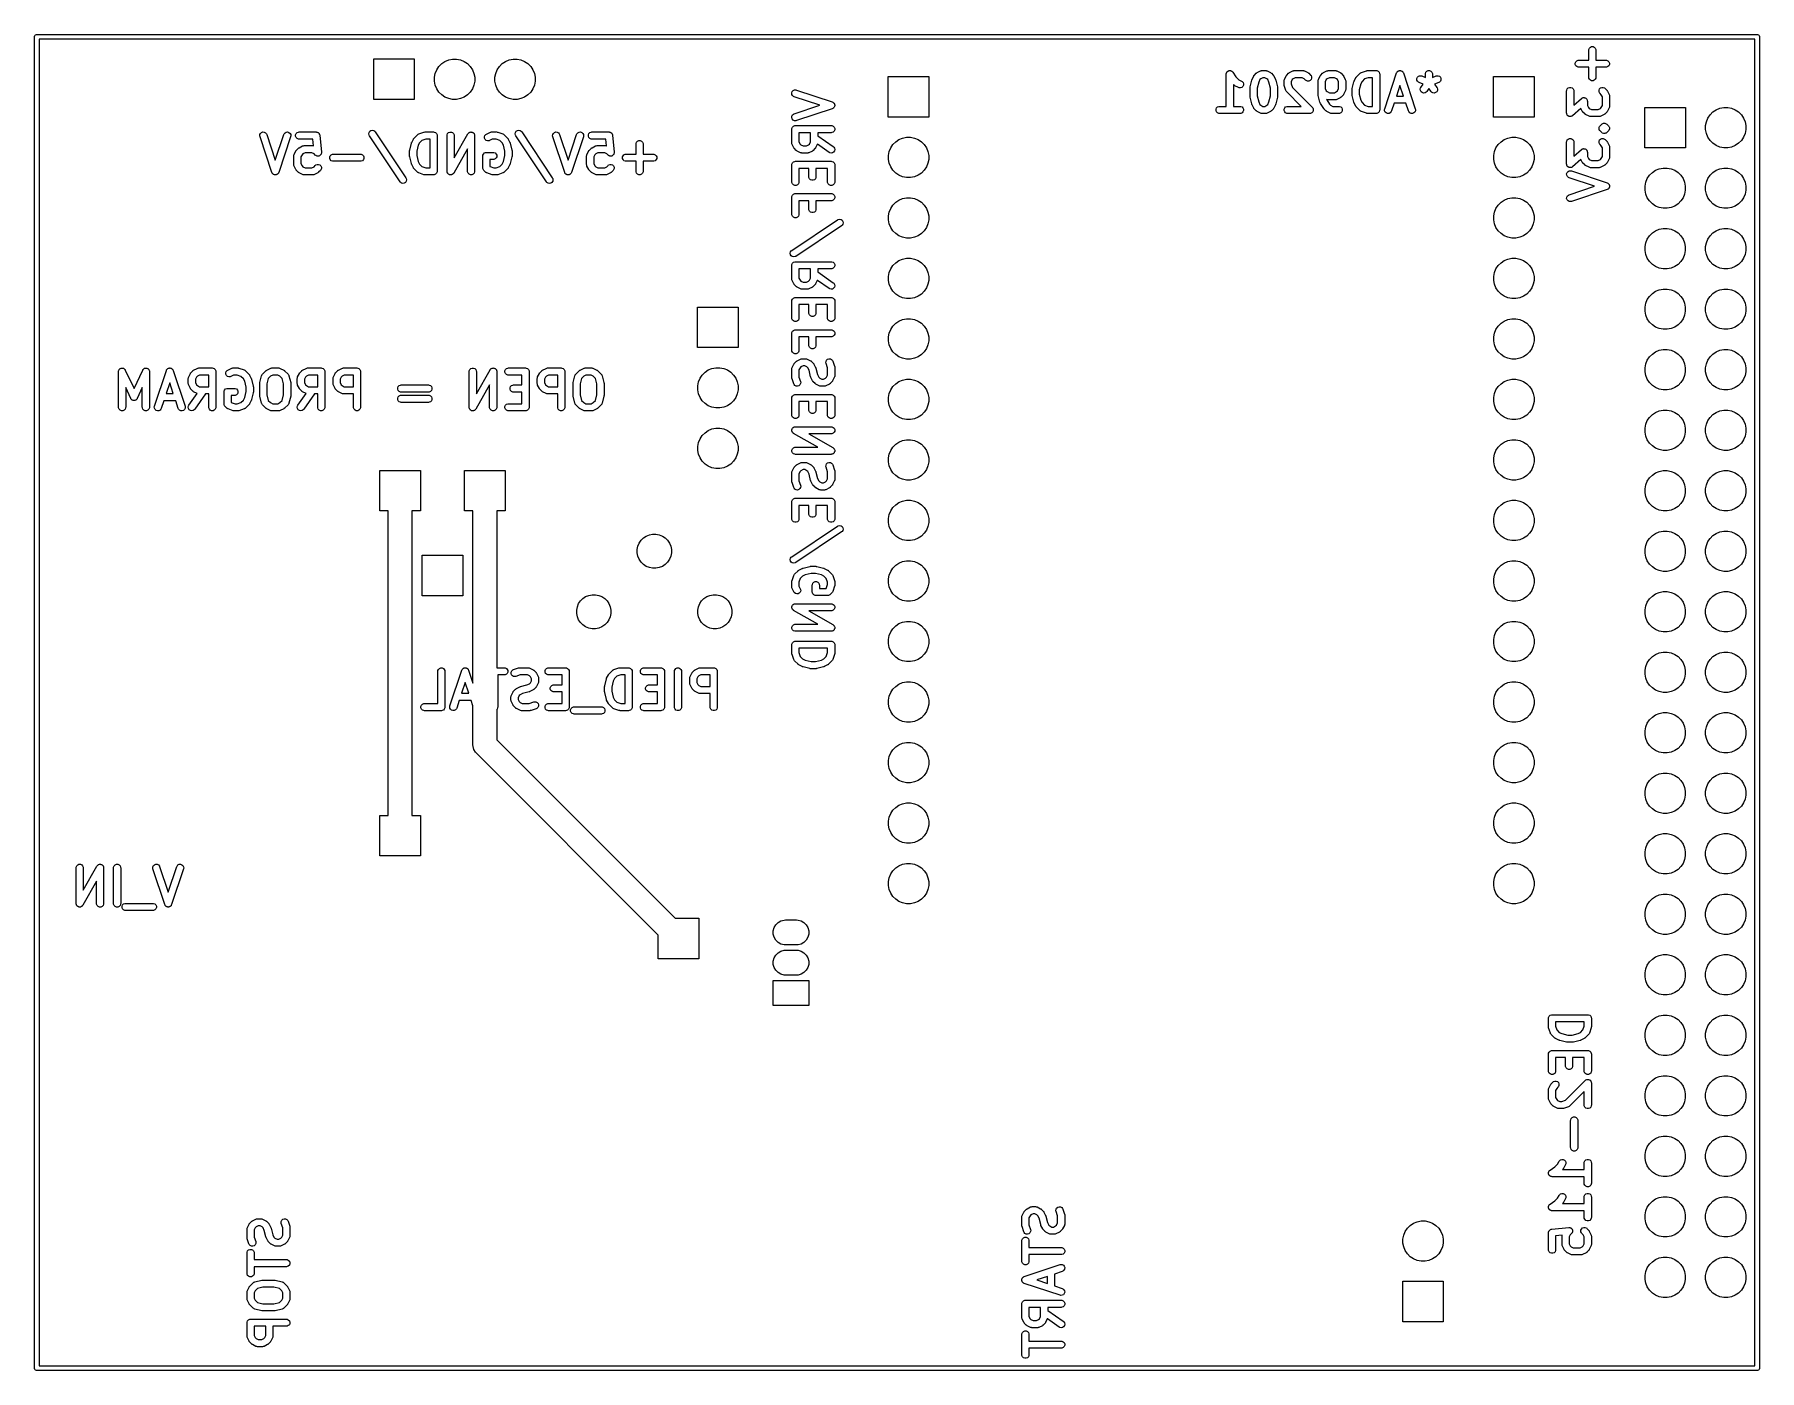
# Model space of a CAD drawing. Extents: x 1.77 to 4.62, y -4.15 to -1.95.
import ezdxf

# ---------------------------------------------------------------- set-up
doc = ezdxf.new("R2010")
doc.units = 0
doc.header["$MEASUREMENT"] = 0
doc.layers.add('BLACK', color=7, linetype='CONTINUOUS')

msp = doc.modelspace()

# ---------------------------------------------------------------- linework, layer by layer
at = {"layer": 'BLACK', "linetype": 'CONTINUOUS'}
for p, q in [((1.7661, -1.9492), (1.7667, -1.9478)), ((1.7661, -1.95), (1.7661, -1.9492)), ((1.7661, -4.15), (1.7661, -1.95)), ((1.7667, -1.9478), (1.7678, -1.9467)), ((1.7678, -1.9467), (1.7692, -1.9461)), ((1.7692, -1.9461), (1.77, -1.9461)), ((1.77, -1.9461), (4.6119, -1.9461)), ((1.7739, -1.9539), (1.7739, -4.1461)), ((4.608, -1.9539), (1.7739, -1.9539)), ((4.3364, -1.9669), (4.3385, -1.966)), ((4.3385, -1.966), (4.3408, -1.966)), ((4.3408, -1.966), (4.3429, -1.9669)), ((4.608, -4.1461), (4.608, -1.9539)), ((4.6119, -1.9461), (4.6127, -1.9461)), ((4.6127, -1.9461), (4.6141, -1.9467)), ((4.6141, -1.9467), (4.6152, -1.9478)), ((4.6152, -1.9478), (4.6158, -1.9492)), ((4.6158, -1.9492), (4.6158, -1.95)), ((4.6158, -1.95), (4.6158, -4.15)), ((2.3265, -2.0535), (2.3265, -1.9865)), ((2.3265, -1.9865), (2.3935, -1.9865)), ((2.3935, -1.9865), (2.3935, -2.0535)), ((2.4341, -1.9988), (2.4388, -1.9941)), ((2.4388, -1.9941), (2.4442, -1.9905)), ((2.4442, -1.9905), (2.4503, -1.988)), ((2.4503, -1.988), (2.4567, -1.9867)), ((2.4567, -1.9867), (2.4633, -1.9867)), ((2.4633, -1.9867), (2.4697, -1.988)), ((2.4697, -1.988), (2.4758, -1.9905)), ((2.4758, -1.9905), (2.4812, -1.9941)), ((2.4812, -1.9941), (2.4859, -1.9988)), ((2.5341, -1.9988), (2.5388, -1.9941)), ((2.5388, -1.9941), (2.5442, -1.9905)), ((2.5442, -1.9905), (2.5503, -1.988)), ((2.5503, -1.988), (2.5567, -1.9867)), ((2.5567, -1.9867), (2.5633, -1.9867)), ((2.5633, -1.9867), (2.5697, -1.988)), ((2.5697, -1.988), (2.5758, -1.9905)), ((2.5758, -1.9905), (2.5812, -1.9941)), ((2.5812, -1.9941), (2.5859, -1.9988)), ((4.3114, -1.9932), (4.3123, -1.991)), ((4.3114, -1.9955), (4.3114, -1.9932)), ((4.3123, -1.991), (4.3139, -1.9894)), ((4.3139, -1.9894), (4.316, -1.9885)), ((4.316, -1.9885), (4.3172, -1.9884)), ((4.3172, -1.9884), (4.3338, -1.9884)), ((4.3338, -1.9718), (4.3339, -1.9707)), ((4.3338, -1.9884), (4.3338, -1.9718)), ((4.3339, -1.9707), (4.3348, -1.9686)), ((4.3348, -1.9686), (4.3364, -1.9669)), ((4.3429, -1.9669), (4.3446, -1.9686)), ((4.3446, -1.9686), (4.3455, -1.9707)), ((4.3455, -1.9707), (4.3456, -1.9718)), ((4.3456, -1.9718), (4.3456, -1.9884)), ((4.3456, -1.9884), (4.3622, -1.9884)), ((4.3622, -1.9884), (4.3633, -1.9885)), ((4.3633, -1.9885), (4.3654, -1.9894)), ((4.3654, -1.9894), (4.3671, -1.991)), ((4.3671, -1.991), (4.368, -1.9932)), ((4.368, -1.9932), (4.368, -1.9955)), ((2.4267, -2.0167), (2.428, -2.0103)), ((2.4267, -2.0233), (2.4267, -2.0167)), ((2.428, -2.0297), (2.4267, -2.0233)), ((2.428, -2.0103), (2.4305, -2.0042)), ((2.4305, -2.0042), (2.4341, -1.9988)), ((2.4859, -1.9988), (2.4895, -2.0042)), ((2.4895, -2.0042), (2.492, -2.0103)), ((2.492, -2.0103), (2.4933, -2.0167)), ((2.4933, -2.0233), (2.492, -2.0297)), ((2.4933, -2.0167), (2.4933, -2.0233)), ((2.5267, -2.0167), (2.528, -2.0103)), ((2.5267, -2.0233), (2.5267, -2.0167)), ((2.528, -2.0297), (2.5267, -2.0233)), ((2.528, -2.0103), (2.5305, -2.0042)), ((2.5305, -2.0042), (2.5341, -1.9988)), ((2.5859, -1.9988), (2.5895, -2.0042)), ((2.5895, -2.0042), (2.592, -2.0103)), ((2.592, -2.0103), (2.5933, -2.0167)), ((2.5933, -2.0233), (2.592, -2.0297)), ((2.5933, -2.0167), (2.5933, -2.0233)), ((3.1765, -2.0827), (3.1765, -2.0157)), ((3.1765, -2.0157), (3.2435, -2.0157)), ((3.2435, -2.0157), (3.2435, -2.0827)), ((3.7348, -2.0116), (3.7349, -2.0105)), ((3.7348, -2.0648), (3.7348, -2.0116)), ((3.7348, -2.0116), (3.7348, -2.0116)), ((3.7348, -2.0116), (3.7348, -2.0116)), ((3.7348, -2.0116), (3.7348, -2.0116)), ((3.7349, -2.0105), (3.7351, -2.0099)), ((3.7351, -2.0099), (3.7353, -2.0093)), ((3.7353, -2.0093), (3.7356, -2.0089)), ((3.7356, -2.0089), (3.7358, -2.0083)), ((3.7358, -2.0083), (3.7362, -2.0079)), ((3.7362, -2.0079), (3.7365, -2.0074)), ((3.7365, -2.0074), (3.737, -2.0071)), ((3.737, -2.0071), (3.7374, -2.0067)), ((3.7374, -2.0067), (3.738, -2.0065)), ((3.738, -2.0065), (3.7385, -2.0061)), ((3.7385, -2.0061), (3.739, -2.006)), ((3.739, -2.006), (3.7396, -2.0058)), ((3.7396, -2.0058), (3.7401, -2.0058)), ((3.7401, -2.0058), (3.7407, -2.0057)), ((3.7407, -2.0057), (3.7413, -2.0058)), ((3.7413, -2.0058), (3.7419, -2.0058)), ((3.7419, -2.0058), (3.7424, -2.006)), ((3.7424, -2.006), (3.743, -2.0062)), ((3.743, -2.0062), (3.7435, -2.0065)), ((3.7435, -2.0065), (3.744, -2.0067)), ((3.744, -2.0067), (3.7444, -2.0071)), ((3.7444, -2.0071), (3.7449, -2.0074)), ((3.7449, -2.0074), (3.7456, -2.0083)), ((3.7456, -2.0083), (3.7456, -2.0083)), ((3.7456, -2.0083), (3.7456, -2.0083)), ((3.7456, -2.0083), (3.7456, -2.0083)), ((3.7456, -2.0083), (3.7509, -2.0163)), ((3.7509, -2.0163), (3.7555, -2.0208)), ((3.7555, -2.0208), (3.7602, -2.0232)), ((3.7602, -2.0232), (3.7612, -2.0238)), ((3.7744, -2.0327), (3.7772, -2.0214)), ((3.7772, -2.0213), (3.7774, -2.0208)), ((3.7772, -2.0214), (3.7772, -2.0213)), ((3.7772, -2.0213), (3.7772, -2.0213)), ((3.7774, -2.0208), (3.7776, -2.0203)), ((3.7776, -2.0202), (3.7804, -2.0146)), ((3.7776, -2.0203), (3.7776, -2.0202)), ((3.7776, -2.0203), (3.7776, -2.0203)), ((3.7804, -2.0146), (3.7807, -2.0141)), ((3.7807, -2.0141), (3.7808, -2.014)), ((3.7808, -2.014), (3.7809, -2.0138)), ((3.7809, -2.0138), (3.781, -2.0136)), ((3.781, -2.0136), (3.7812, -2.0135)), ((3.7812, -2.0135), (3.7815, -2.0131)), ((3.7815, -2.0131), (3.7843, -2.0102)), ((3.7843, -2.0102), (3.7848, -2.0099)), ((3.7848, -2.0099), (3.7849, -2.0098)), ((3.7849, -2.0098), (3.7851, -2.0096)), ((3.7851, -2.0096), (3.7852, -2.0095)), ((3.7852, -2.0095), (3.7854, -2.0094)), ((3.7854, -2.0094), (3.7859, -2.0091)), ((3.7859, -2.0091), (3.7915, -2.0063)), ((3.7906, -2.0207), (3.7885, -2.0249)), ((3.792, -2.0193), (3.7906, -2.0207)), ((3.7915, -2.0063), (3.7926, -2.0059)), ((3.7955, -2.0175), (3.792, -2.0193)), ((3.7926, -2.0059), (3.7928, -2.0059)), ((3.7928, -2.0059), (3.793, -2.0058)), ((3.793, -2.0058), (3.7941, -2.0057)), ((3.7941, -2.0057), (3.7998, -2.0057)), ((3.7984, -2.0175), (3.7955, -2.0175)), ((3.8019, -2.0193), (3.7984, -2.0175)), ((3.7998, -2.0057), (3.8009, -2.0058)), ((3.8009, -2.0058), (3.8011, -2.0059)), ((3.8011, -2.0059), (3.8013, -2.0059)), ((3.8013, -2.0059), (3.8024, -2.0063)), ((3.8033, -2.0207), (3.8019, -2.0193)), ((3.8024, -2.0063), (3.808, -2.0091)), ((3.8054, -2.0249), (3.8033, -2.0207)), ((3.808, -2.0091), (3.8085, -2.0094)), ((3.8085, -2.0094), (3.8087, -2.0095)), ((3.8087, -2.0095), (3.8088, -2.0096)), ((3.8088, -2.0096), (3.809, -2.0098)), ((3.809, -2.0098), (3.8091, -2.0099)), ((3.8091, -2.0099), (3.8096, -2.0102)), ((3.8096, -2.0102), (3.8124, -2.0131)), ((3.8124, -2.0131), (3.8128, -2.0135)), ((3.8128, -2.0135), (3.8129, -2.0136)), ((3.8129, -2.0136), (3.813, -2.0138)), ((3.813, -2.0138), (3.8131, -2.014)), ((3.8131, -2.014), (3.8132, -2.0141)), ((3.8132, -2.0141), (3.8135, -2.0146)), ((3.8135, -2.0146), (3.8163, -2.0202)), ((3.8163, -2.0202), (3.8163, -2.0203)), ((3.8163, -2.0203), (3.8164, -2.0203)), ((3.8164, -2.0203), (3.8165, -2.0208)), ((3.8165, -2.0208), (3.8167, -2.0213)), ((3.8167, -2.0213), (3.8167, -2.0213)), ((3.8167, -2.0213), (3.8167, -2.0214)), ((3.8167, -2.0214), (3.8196, -2.0327)), ((3.8304, -2.0229), (3.8305, -2.0217)), ((3.8304, -2.0285), (3.8304, -2.0229)), ((3.8305, -2.0217), (3.8306, -2.0215)), ((3.8306, -2.0213), (3.831, -2.0202)), ((3.8306, -2.0215), (3.8306, -2.0213)), ((3.831, -2.0202), (3.8339, -2.0146)), ((3.8339, -2.0146), (3.8342, -2.0141)), ((3.8342, -2.014), (3.8344, -2.0138)), ((3.8342, -2.0141), (3.8342, -2.014)), ((3.8344, -2.0138), (3.8345, -2.0136)), ((3.8345, -2.0136), (3.8346, -2.0135)), ((3.8346, -2.0135), (3.835, -2.0131)), ((3.835, -2.0131), (3.8378, -2.0102)), ((3.8378, -2.0102), (3.8382, -2.0099)), ((3.8382, -2.0099), (3.8383, -2.0098)), ((3.8383, -2.0098), (3.8385, -2.0096)), ((3.8385, -2.0096), (3.8387, -2.0095)), ((3.8387, -2.0095), (3.8388, -2.0094)), ((3.8388, -2.0094), (3.8393, -2.0091)), ((3.8393, -2.0091), (3.8449, -2.0063)), ((3.844, -2.0207), (3.8422, -2.0243)), ((3.8454, -2.0193), (3.844, -2.0207)), ((3.8449, -2.0063), (3.846, -2.0059)), ((3.849, -2.0175), (3.8454, -2.0193)), ((3.846, -2.0059), (3.8462, -2.0059)), ((3.8462, -2.0059), (3.8464, -2.0058)), ((3.8464, -2.0058), (3.8476, -2.0057)), ((3.8476, -2.0057), (3.8616, -2.0057)), ((3.8602, -2.0175), (3.849, -2.0175)), ((3.8638, -2.0193), (3.8602, -2.0175)), ((3.8616, -2.0057), (3.8628, -2.0058)), ((3.8628, -2.0058), (3.863, -2.0059)), ((3.863, -2.0059), (3.8632, -2.0059)), ((3.8632, -2.0059), (3.8643, -2.0063)), ((3.8659, -2.0214), (3.8638, -2.0193)), ((3.8643, -2.0063), (3.8699, -2.0091)), ((3.8668, -2.0221), (3.8659, -2.0214)), ((3.8689, -2.023), (3.8668, -2.0221)), ((3.8712, -2.023), (3.8689, -2.023)), ((3.8699, -2.0091), (3.8704, -2.0094)), ((3.8704, -2.0094), (3.8705, -2.0095)), ((3.8705, -2.0095), (3.8707, -2.0096)), ((3.8707, -2.0096), (3.8709, -2.0098)), ((3.8709, -2.0098), (3.871, -2.0099)), ((3.871, -2.0099), (3.8714, -2.0102)), ((3.8734, -2.0221), (3.8712, -2.023)), ((3.8714, -2.0102), (3.8742, -2.0131)), ((3.875, -2.0205), (3.8734, -2.0221)), ((3.8742, -2.0131), (3.875, -2.014)), ((3.875, -2.014), (3.8759, -2.0161)), ((3.8759, -2.0184), (3.875, -2.0205)), ((3.8759, -2.0161), (3.8759, -2.0184)), ((3.8867, -2.0229), (3.8868, -2.0217)), ((3.8867, -2.0454), (3.8867, -2.0229)), ((3.8868, -2.0217), (3.8869, -2.0215)), ((3.8869, -2.0213), (3.8873, -2.0202)), ((3.8869, -2.0215), (3.8869, -2.0213)), ((3.8873, -2.0202), (3.8901, -2.0146)), ((3.8901, -2.0146), (3.8904, -2.0141)), ((3.8904, -2.0141), (3.8905, -2.014)), ((3.8905, -2.014), (3.8906, -2.0138)), ((3.8906, -2.0138), (3.8907, -2.0136)), ((3.8907, -2.0136), (3.8908, -2.0135)), ((3.8908, -2.0135), (3.8912, -2.0131)), ((3.8912, -2.0131), (3.894, -2.0102)), ((3.894, -2.0102), (3.8945, -2.0099)), ((3.8945, -2.0099), (3.8946, -2.0098)), ((3.8946, -2.0098), (3.8947, -2.0096)), ((3.8947, -2.0096), (3.8949, -2.0095)), ((3.8949, -2.0095), (3.8951, -2.0094)), ((3.8951, -2.0094), (3.8956, -2.0091)), ((3.8956, -2.0091), (3.9012, -2.0063)), ((3.9002, -2.0207), (3.8985, -2.0243)), ((3.9017, -2.0193), (3.9002, -2.0207)), ((3.9012, -2.0063), (3.9023, -2.0059)), ((3.9052, -2.0175), (3.9017, -2.0193)), ((3.9023, -2.0059), (3.9025, -2.0059)), ((3.9025, -2.0059), (3.9027, -2.0058)), ((3.9027, -2.0058), (3.9038, -2.0057)), ((3.9038, -2.0057), (3.9151, -2.0057)), ((3.9137, -2.0175), (3.9052, -2.0175)), ((3.9172, -2.0193), (3.9137, -2.0175)), ((3.9151, -2.0057), (3.9162, -2.0058)), ((3.9162, -2.0058), (3.9164, -2.0059)), ((3.9164, -2.0059), (3.9166, -2.0059)), ((3.9166, -2.0059), (3.9177, -2.0063)), ((3.9186, -2.0207), (3.9172, -2.0193)), ((3.9177, -2.0063), (3.9233, -2.0091)), ((3.9204, -2.0243), (3.9186, -2.0207)), ((3.9233, -2.0091), (3.9238, -2.0094)), ((3.9238, -2.0094), (3.924, -2.0095)), ((3.924, -2.0095), (3.9241, -2.0096)), ((3.9241, -2.0096), (3.9243, -2.0098)), ((3.9243, -2.0098), (3.9244, -2.0099)), ((3.9244, -2.0099), (3.9249, -2.0102)), ((3.9249, -2.0102), (3.9277, -2.0131)), ((3.9277, -2.0131), (3.928, -2.0135)), ((3.928, -2.0135), (3.9282, -2.0136)), ((3.9282, -2.0136), (3.9283, -2.0138)), ((3.9283, -2.0138), (3.9284, -2.014)), ((3.9284, -2.014), (3.9285, -2.0141)), ((3.9285, -2.0141), (3.9288, -2.0146)), ((3.9288, -2.0146), (3.9316, -2.0202)), ((3.9316, -2.0202), (3.932, -2.0213)), ((3.932, -2.0213), (3.932, -2.0215)), ((3.932, -2.0215), (3.9321, -2.0217)), ((3.9321, -2.0217), (3.9322, -2.0229)), ((3.9322, -2.0229), (3.9322, -2.0369)), ((3.9461, -2.0236), (3.9463, -2.0231)), ((3.9463, -2.023), (3.9492, -2.0174)), ((3.9463, -2.0231), (3.9463, -2.023)), ((3.9463, -2.0231), (3.9463, -2.0231)), ((3.9492, -2.0174), (3.9495, -2.0169)), ((3.9495, -2.0168), (3.9497, -2.0166)), ((3.9495, -2.0169), (3.9495, -2.0168)), ((3.9497, -2.0166), (3.9498, -2.0164)), ((3.9498, -2.0164), (3.9499, -2.0163)), ((3.9499, -2.0163), (3.9503, -2.0159)), ((3.9503, -2.0159), (3.9559, -2.0102)), ((3.9559, -2.0102), (3.9568, -2.0095)), ((3.9568, -2.0095), (3.957, -2.0094)), ((3.957, -2.0094), (3.9571, -2.0093)), ((3.9571, -2.0093), (3.9582, -2.0088)), ((3.9582, -2.0088), (3.9666, -2.006)), ((3.9632, -2.0196), (3.9593, -2.0235)), ((3.9695, -2.0175), (3.9632, -2.0196)), ((3.9666, -2.006), (3.9672, -2.0059)), ((3.9672, -2.0059), (3.9673, -2.0058)), ((3.9673, -2.0058), (3.9676, -2.0058)), ((3.9676, -2.0058), (3.9678, -2.0057)), ((3.9678, -2.0057), (3.9679, -2.0058)), ((3.9679, -2.0058), (3.9685, -2.0057)), ((3.9685, -2.0057), (3.9826, -2.0057)), ((3.9767, -2.0175), (3.9695, -2.0175)), ((3.9767, -2.0648), (3.9767, -2.0175)), ((3.9826, -2.0057), (3.9837, -2.0058)), ((3.9837, -2.0058), (3.9858, -2.0067)), ((3.9858, -2.0067), (3.9875, -2.0083)), ((3.9875, -2.0083), (3.9883, -2.0105)), ((3.9883, -2.0105), (3.9885, -2.0116)), ((3.9885, -2.0116), (3.9885, -2.0707)), ((3.9966, -2.0688), (4.0163, -2.0097)), ((4.0163, -2.0097), (4.0168, -2.0087)), ((4.0168, -2.0087), (4.0171, -2.0084)), ((4.0171, -2.0084), (4.0173, -2.008)), ((4.0173, -2.008), (4.0178, -2.0075)), ((4.0178, -2.0075), (4.0183, -2.0069)), ((4.0183, -2.0069), (4.0187, -2.0068)), ((4.0187, -2.0068), (4.019, -2.0065)), ((4.019, -2.0065), (4.0197, -2.0062)), ((4.0197, -2.0062), (4.0204, -2.0059)), ((4.0204, -2.0059), (4.0208, -2.0059)), ((4.0208, -2.0059), (4.0212, -2.0057)), ((4.0212, -2.0057), (4.0219, -2.0058)), ((4.0219, -2.0058), (4.0227, -2.0057)), ((4.0227, -2.0057), (4.0231, -2.0059)), ((4.0231, -2.0059), (4.0235, -2.0059)), ((4.0235, -2.0059), (4.0241, -2.0062)), ((4.0241, -2.0062), (4.0249, -2.0065)), ((4.0249, -2.0065), (4.0252, -2.0068)), ((4.0252, -2.0068), (4.0255, -2.0069)), ((4.0255, -2.0069), (4.026, -2.0075)), ((4.026, -2.0075), (4.0266, -2.008)), ((4.0266, -2.008), (4.0268, -2.0084)), ((4.0268, -2.0084), (4.0271, -2.0087)), ((4.0271, -2.0087), (4.0275, -2.0097)), ((4.0275, -2.0097), (4.0472, -2.0688)), ((4.0499, -2.019), (4.0507, -2.0168)), ((4.0499, -2.0213), (4.0499, -2.019)), ((4.0508, -2.0234), (4.0499, -2.0213)), ((4.0507, -2.0168), (4.0523, -2.0152)), ((4.0523, -2.0152), (4.0544, -2.0143)), ((4.0544, -2.0143), (4.0568, -2.0142)), ((4.0568, -2.0142), (4.0579, -2.0146)), ((4.0579, -2.0146), (4.0638, -2.0169)), ((4.0638, -2.0116), (4.0639, -2.0105)), ((4.0638, -2.0169), (4.0638, -2.0116)), ((4.0639, -2.0105), (4.0648, -2.0083)), ((4.0648, -2.0083), (4.0665, -2.0067)), ((4.0665, -2.0067), (4.0686, -2.0058)), ((4.0686, -2.0058), (4.0709, -2.0058)), ((4.0709, -2.0058), (4.073, -2.0067)), ((4.073, -2.0067), (4.0746, -2.0083)), ((4.0746, -2.0083), (4.0755, -2.0105)), ((4.0755, -2.0105), (4.0756, -2.0116)), ((4.0756, -2.0116), (4.0756, -2.0169)), ((4.0756, -2.0169), (4.0816, -2.0146)), ((4.0816, -2.0146), (4.0827, -2.0142)), ((4.0827, -2.0142), (4.085, -2.0143)), ((4.085, -2.0143), (4.0871, -2.0152)), ((4.0871, -2.0152), (4.0887, -2.0168)), ((4.0887, -2.0168), (4.0896, -2.019)), ((4.0896, -2.0213), (4.0887, -2.0234)), ((4.0896, -2.019), (4.0896, -2.0213)), ((4.1765, -2.0827), (4.1765, -2.0157)), ((4.1765, -2.0157), (4.2435, -2.0157)), ((4.2435, -2.0157), (4.2435, -2.0827)), ((4.3123, -1.9976), (4.3114, -1.9955)), ((4.3139, -1.9992), (4.3123, -1.9976)), ((4.316, -2.0001), (4.3139, -1.9992)), ((4.3172, -2.0002), (4.316, -2.0001)), ((4.3338, -2.0002), (4.3172, -2.0002)), ((4.3338, -2.0168), (4.3338, -2.0002)), ((4.3339, -2.018), (4.3338, -2.0168)), ((4.3348, -2.0201), (4.3339, -2.018)), ((4.3364, -2.0217), (4.3348, -2.0201)), ((4.3385, -2.0226), (4.3364, -2.0217)), ((4.3408, -2.0226), (4.3385, -2.0226)), ((4.3429, -2.0217), (4.3408, -2.0226)), ((4.3446, -2.0201), (4.3429, -2.0217)), ((4.3455, -2.018), (4.3446, -2.0201)), ((4.3456, -2.0168), (4.3455, -2.018)), ((4.3622, -2.0002), (4.3456, -2.0002)), ((4.3456, -2.0002), (4.3456, -2.0168)), ((4.3633, -2.0001), (4.3622, -2.0002)), ((4.3654, -1.9992), (4.3633, -2.0001)), ((4.3671, -1.9976), (4.3654, -1.9992)), ((4.368, -1.9955), (4.3671, -1.9976)), ((2.4305, -2.0358), (2.428, -2.0297)), ((2.4341, -2.0412), (2.4305, -2.0358)), ((2.4388, -2.0459), (2.4341, -2.0412)), ((2.4442, -2.0495), (2.4388, -2.0459)), ((2.4503, -2.052), (2.4442, -2.0495)), ((2.4758, -2.0495), (2.4697, -2.052)), ((2.4812, -2.0459), (2.4758, -2.0495)), ((2.4859, -2.0412), (2.4812, -2.0459)), ((2.4895, -2.0358), (2.4859, -2.0412)), ((2.492, -2.0297), (2.4895, -2.0358)), ((2.5305, -2.0358), (2.528, -2.0297)), ((2.5341, -2.0412), (2.5305, -2.0358)), ((2.5388, -2.0459), (2.5341, -2.0412)), ((2.5442, -2.0495), (2.5388, -2.0459)), ((2.5503, -2.052), (2.5442, -2.0495)), ((2.5758, -2.0495), (2.5697, -2.052)), ((2.5812, -2.0459), (2.5758, -2.0495)), ((2.5859, -2.0412), (2.5812, -2.0459)), ((2.5895, -2.0358), (2.5859, -2.0412)), ((2.592, -2.0297), (2.5895, -2.0358)), ((3.0172, -2.0427), (3.018, -2.0405)), ((3.0174, -2.045), (3.0172, -2.0427)), ((3.0184, -2.047), (3.0174, -2.045)), ((3.018, -2.0405), (3.0195, -2.0387)), ((3.0202, -2.0485), (3.0184, -2.047)), ((3.0195, -2.0387), (3.0215, -2.0377)), ((3.0212, -2.049), (3.0202, -2.0485)), ((3.0635, -2.0631), (3.0212, -2.049)), ((3.0215, -2.0377), (3.0238, -2.0375)), ((3.0238, -2.0375), (3.025, -2.0378)), ((3.025, -2.0378), (3.084, -2.0575)), ((3.7478, -2.0298), (3.7466, -2.0287)), ((3.7466, -2.0287), (3.7466, -2.0648)), ((3.7482, -2.0302), (3.7478, -2.0298)), ((3.7483, -2.0303), (3.7482, -2.0302)), ((3.7485, -2.0304), (3.7483, -2.0303)), ((3.7487, -2.0306), (3.7485, -2.0304)), ((3.7488, -2.0306), (3.7487, -2.0306)), ((3.7493, -2.031), (3.7488, -2.0306)), ((3.7549, -2.0338), (3.7493, -2.031)), ((3.756, -2.0342), (3.7549, -2.0338)), ((3.7583, -2.0343), (3.756, -2.0342)), ((3.7605, -2.0336), (3.7583, -2.0343)), ((3.7622, -2.0321), (3.7605, -2.0336)), ((3.7612, -2.0238), (3.7627, -2.0256)), ((3.7633, -2.03), (3.7622, -2.0321)), ((3.7627, -2.0256), (3.7634, -2.0277)), ((3.7634, -2.0277), (3.7633, -2.03)), ((3.7742, -2.0334), (3.7743, -2.033)), ((3.7742, -2.0338), (3.7742, -2.0334)), ((3.7742, -2.0339), (3.7742, -2.0338)), ((3.7742, -2.0341), (3.7742, -2.0339)), ((3.7742, -2.0482), (3.7742, -2.0341)), ((3.7742, -2.0484), (3.7742, -2.0482)), ((3.7742, -2.0485), (3.7742, -2.0484)), ((3.7742, -2.0489), (3.7742, -2.0485)), ((3.7743, -2.0493), (3.7742, -2.0489)), ((3.7743, -2.0329), (3.7744, -2.0327)), ((3.7743, -2.033), (3.7743, -2.0329)), ((3.7743, -2.0494), (3.7743, -2.0493)), ((3.7744, -2.0496), (3.7743, -2.0494)), ((3.7772, -2.0608), (3.7744, -2.0496)), ((3.7885, -2.0249), (3.786, -2.0348)), ((3.786, -2.0348), (3.786, -2.0474)), ((3.786, -2.0474), (3.7885, -2.0574)), ((3.8079, -2.0348), (3.8054, -2.0249)), ((3.8054, -2.0574), (3.8079, -2.0474)), ((3.8079, -2.0474), (3.8079, -2.0348)), ((3.8196, -2.0496), (3.8167, -2.0608)), ((3.8196, -2.0327), (3.8196, -2.0329)), ((3.8196, -2.0329), (3.8196, -2.033)), ((3.8196, -2.033), (3.8197, -2.0334)), ((3.8197, -2.0489), (3.8196, -2.0493)), ((3.8196, -2.0493), (3.8196, -2.0494)), ((3.8196, -2.0494), (3.8196, -2.0496)), ((3.8197, -2.0334), (3.8197, -2.0338)), ((3.8197, -2.0338), (3.8197, -2.0339)), ((3.8197, -2.0339), (3.8197, -2.0341)), ((3.8197, -2.0341), (3.8197, -2.0482)), ((3.8197, -2.0482), (3.8197, -2.0484)), ((3.8197, -2.0484), (3.8197, -2.0485)), ((3.8197, -2.0485), (3.8197, -2.0489)), ((3.8305, -2.0291), (3.8304, -2.0285)), ((3.8305, -2.0292), (3.8305, -2.0291)), ((3.8305, -2.0294), (3.8305, -2.0292)), ((3.8305, -2.0296), (3.8305, -2.0294)), ((3.8306, -2.0298), (3.8305, -2.0296)), ((3.8307, -2.0303), (3.8306, -2.0298)), ((3.8335, -2.0388), (3.8307, -2.0303)), ((3.834, -2.0398), (3.8335, -2.0388)), ((3.8341, -2.04), (3.834, -2.0398)), ((3.8342, -2.0402), (3.8341, -2.04)), ((3.835, -2.0411), (3.8342, -2.0402)), ((3.8586, -2.0648), (3.835, -2.0411)), ((3.8422, -2.0243), (3.8422, -2.0275)), ((3.8422, -2.0275), (3.8443, -2.0337)), ((3.8443, -2.0337), (3.8771, -2.0665)), ((3.8867, -2.0456), (3.8867, -2.0454)), ((3.8867, -2.0461), (3.8867, -2.0456)), ((3.8867, -2.0456), (3.8867, -2.0456)), ((3.8868, -2.0465), (3.8867, -2.0461)), ((3.8868, -2.0466), (3.8868, -2.0465)), ((3.8868, -2.0468), (3.8868, -2.0466)), ((3.8897, -2.058), (3.8868, -2.0468)), ((3.8985, -2.0243), (3.8985, -2.0355)), ((3.8985, -2.0355), (3.9002, -2.039)), ((3.9002, -2.039), (3.9017, -2.0405)), ((3.9017, -2.0405), (3.9052, -2.0423)), ((3.9052, -2.0423), (3.9137, -2.0423)), ((3.9137, -2.0423), (3.9172, -2.0405)), ((3.9172, -2.0405), (3.9186, -2.039)), ((3.9233, -2.0506), (3.9177, -2.0534)), ((3.9186, -2.039), (3.9204, -2.0355)), ((3.9204, -2.0355), (3.9204, -2.0243)), ((3.9238, -2.0503), (3.9233, -2.0506)), ((3.924, -2.0503), (3.9238, -2.0503)), ((3.9241, -2.0501), (3.924, -2.0503)), ((3.9243, -2.05), (3.9241, -2.0501)), ((3.9244, -2.0499), (3.9243, -2.05)), ((3.9249, -2.0495), (3.9244, -2.0499)), ((3.9277, -2.0467), (3.9249, -2.0495)), ((3.928, -2.0463), (3.9277, -2.0467)), ((3.9282, -2.0462), (3.928, -2.0463)), ((3.9283, -2.046), (3.9282, -2.0462)), ((3.9284, -2.0458), (3.9283, -2.046)), ((3.9285, -2.0457), (3.9284, -2.0458)), ((3.9288, -2.0452), (3.9285, -2.0457)), ((3.9316, -2.0396), (3.9288, -2.0452)), ((3.932, -2.0385), (3.9316, -2.0396)), ((3.9321, -2.0381), (3.932, -2.0383)), ((3.932, -2.0383), (3.932, -2.0385)), ((3.9322, -2.0369), (3.9321, -2.0381)), ((3.9429, -2.0366), (3.943, -2.0362)), ((3.9429, -2.0367), (3.9429, -2.0366)), ((3.9429, -2.0369), (3.9429, -2.0367)), ((3.9429, -2.0454), (3.9429, -2.0369)), ((3.9429, -2.0456), (3.9429, -2.0454)), ((3.943, -2.0461), (3.9429, -2.0456)), ((3.9429, -2.0456), (3.9429, -2.0456)), ((3.943, -2.0358), (3.9431, -2.0357)), ((3.943, -2.0362), (3.943, -2.0358)), ((3.943, -2.0465), (3.943, -2.0461)), ((3.9431, -2.0466), (3.943, -2.0465)), ((3.9431, -2.0355), (3.9459, -2.0242)), ((3.9431, -2.0357), (3.9431, -2.0355)), ((3.9431, -2.0468), (3.9431, -2.0466)), ((3.9459, -2.058), (3.9431, -2.0468)), ((3.9459, -2.0241), (3.9461, -2.0236)), ((3.9459, -2.0242), (3.9459, -2.0241)), ((3.9459, -2.0242), (3.9459, -2.0242)), ((3.9572, -2.0277), (3.9547, -2.0376)), ((3.9547, -2.0376), (3.9547, -2.0446)), ((3.9547, -2.0446), (3.9572, -2.0545)), ((3.9593, -2.0235), (3.9572, -2.0277)), ((4.0219, -2.0303), (4.0161, -2.0479)), ((4.0161, -2.0479), (4.0278, -2.0479)), ((4.0278, -2.0479), (4.0219, -2.0303)), ((4.0525, -2.025), (4.0508, -2.0234)), ((4.0535, -2.0255), (4.0525, -2.025)), ((4.0604, -2.0283), (4.0535, -2.0255)), ((4.0554, -2.0366), (4.056, -2.0344)), ((4.0557, -2.0389), (4.0554, -2.0366)), ((4.0569, -2.0409), (4.0557, -2.0389)), ((4.056, -2.0344), (4.0566, -2.0334)), ((4.0566, -2.0334), (4.0604, -2.0283)), ((4.0587, -2.0422), (4.0569, -2.0409)), ((4.061, -2.0428), (4.0587, -2.0422)), ((4.0633, -2.0425), (4.061, -2.0428)), ((4.0652, -2.0413), (4.0633, -2.0425)), ((4.066, -2.0405), (4.0652, -2.0413)), ((4.0697, -2.0355), (4.066, -2.0405)), ((4.0734, -2.0405), (4.0697, -2.0355)), ((4.0742, -2.0413), (4.0734, -2.0405)), ((4.0762, -2.0425), (4.0742, -2.0413)), ((4.0785, -2.0428), (4.0762, -2.0425)), ((4.0807, -2.0422), (4.0785, -2.0428)), ((4.086, -2.0255), (4.0791, -2.0283)), ((4.0791, -2.0283), (4.0829, -2.0334)), ((4.0826, -2.0409), (4.0807, -2.0422)), ((4.0837, -2.0389), (4.0826, -2.0409)), ((4.0829, -2.0334), (4.0835, -2.0344)), ((4.0835, -2.0344), (4.0841, -2.0366)), ((4.0841, -2.0366), (4.0837, -2.0389)), ((4.087, -2.025), (4.086, -2.0255)), ((4.0887, -2.0234), (4.087, -2.025)), ((4.2972, -2.0393), (4.2973, -2.0382)), ((4.2972, -2.0759), (4.2972, -2.0393)), ((4.2973, -2.0382), (4.2982, -2.036)), ((4.2982, -2.036), (4.2998, -2.0344)), ((4.2998, -2.0344), (4.302, -2.0335)), ((4.302, -2.0335), (4.3043, -2.0335)), ((4.3043, -2.0335), (4.3064, -2.0344)), ((4.3064, -2.0344), (4.308, -2.036)), ((4.308, -2.036), (4.3089, -2.0382)), ((4.3089, -2.0382), (4.309, -2.0393)), ((4.309, -2.0393), (4.309, -2.0629)), ((4.309, -2.0629), (4.3217, -2.0518)), ((4.3217, -2.0518), (4.3222, -2.0514)), ((4.3222, -2.0514), (4.3223, -2.0513)), ((4.3223, -2.0513), (4.3224, -2.0512)), ((4.3224, -2.0512), (4.3227, -2.0511)), ((4.3227, -2.0511), (4.3236, -2.0508)), ((4.3236, -2.0508), (4.3244, -2.0504)), ((4.3244, -2.0504), (4.3246, -2.0504)), ((4.3246, -2.0504), (4.3248, -2.0503)), ((4.3248, -2.0503), (4.3258, -2.0504)), ((4.3258, -2.0504), (4.3268, -2.0504)), ((4.3268, -2.0504), (4.3269, -2.0505)), ((4.3269, -2.0505), (4.3271, -2.0505)), ((4.3271, -2.0505), (4.328, -2.0509)), ((4.328, -2.0509), (4.3289, -2.0513)), ((4.3289, -2.0513), (4.329, -2.0514)), ((4.329, -2.0514), (4.3292, -2.0515)), ((4.3292, -2.0515), (4.3298, -2.0522)), ((4.3507, -2.0382), (4.3516, -2.036)), ((4.3507, -2.0405), (4.3507, -2.0382)), ((4.3516, -2.0426), (4.3507, -2.0405)), ((4.3516, -2.036), (4.3533, -2.0344)), ((4.3524, -2.0435), (4.3516, -2.0426)), ((4.3545, -2.0456), (4.3524, -2.0435)), ((4.3533, -2.0344), (4.3554, -2.0335)), ((4.3563, -2.0492), (4.3545, -2.0456)), ((4.3554, -2.0335), (4.3577, -2.0335)), ((4.3563, -2.0632), (4.3563, -2.0492)), ((4.3577, -2.0335), (4.3598, -2.0344)), ((4.3598, -2.0344), (4.3607, -2.0351)), ((4.3607, -2.0351), (4.3635, -2.038)), ((4.3635, -2.038), (4.3639, -2.0384)), ((4.3639, -2.0384), (4.364, -2.0385)), ((4.364, -2.0385), (4.3641, -2.0387)), ((4.3641, -2.0387), (4.3643, -2.0389)), ((4.3643, -2.0389), (4.3643, -2.039)), ((4.3643, -2.039), (4.3646, -2.0395)), ((4.3646, -2.0395), (4.3674, -2.0451)), ((4.3674, -2.0451), (4.3679, -2.0462)), ((4.3679, -2.0462), (4.3679, -2.0464)), ((4.3679, -2.0464), (4.368, -2.0466)), ((4.368, -2.0466), (4.3681, -2.0478)), ((4.3681, -2.0478), (4.3681, -2.0646)), ((2.3935, -2.0535), (2.3265, -2.0535)), ((2.4567, -2.0533), (2.4503, -2.052)), ((2.4633, -2.0533), (2.4567, -2.0533)), ((2.4697, -2.052), (2.4633, -2.0533)), ((2.5567, -2.0533), (2.5503, -2.052)), ((2.5633, -2.0533), (2.5567, -2.0533)), ((2.5697, -2.052), (2.5633, -2.0533)), ((3.0174, -2.0812), (3.0184, -2.0791)), ((3.0184, -2.0791), (3.0202, -2.0776)), ((3.0202, -2.0776), (3.0212, -2.0772)), ((3.0212, -2.0772), (3.0635, -2.0631)), ((3.084, -2.0687), (3.025, -2.0884)), ((3.084, -2.0575), (3.0851, -2.0579)), ((3.0851, -2.0682), (3.084, -2.0687)), ((3.0851, -2.0579), (3.0854, -2.0582)), ((3.0854, -2.0679), (3.0851, -2.0682)), ((3.0854, -2.0582), (3.0858, -2.0584)), ((3.0858, -2.0677), (3.0854, -2.0679)), ((3.0858, -2.0584), (3.0863, -2.059)), ((3.0863, -2.0672), (3.0858, -2.0677)), ((3.0863, -2.059), (3.0868, -2.0595)), ((3.0868, -2.0667), (3.0863, -2.0672)), ((3.0868, -2.0595), (3.087, -2.0598)), ((3.087, -2.0663), (3.0868, -2.0667)), ((3.087, -2.0598), (3.0873, -2.0602)), ((3.0873, -2.066), (3.087, -2.0663)), ((3.0873, -2.0602), (3.0875, -2.0609)), ((3.0875, -2.0653), (3.0873, -2.066)), ((3.0875, -2.0609), (3.0879, -2.0615)), ((3.0879, -2.0646), (3.0875, -2.0653)), ((3.0879, -2.0615), (3.0879, -2.0619)), ((3.0879, -2.0619), (3.088, -2.0623)), ((3.088, -2.0638), (3.0879, -2.0642)), ((3.0879, -2.0642), (3.0879, -2.0646)), ((3.088, -2.0623), (3.088, -2.0631)), ((3.088, -2.0631), (3.088, -2.0638)), ((3.718, -2.0695), (3.7189, -2.0674)), ((3.718, -2.0718), (3.718, -2.0695)), ((3.7189, -2.0739), (3.718, -2.0718)), ((3.7189, -2.0674), (3.7206, -2.0658)), ((3.7206, -2.0756), (3.7189, -2.0739)), ((3.7206, -2.0658), (3.7227, -2.0649)), ((3.7227, -2.0765), (3.7206, -2.0756)), ((3.7227, -2.0649), (3.7238, -2.0648)), ((3.7238, -2.0766), (3.7227, -2.0765)), ((3.7238, -2.0648), (3.7348, -2.0648)), ((3.7576, -2.0766), (3.7238, -2.0766)), ((3.7466, -2.0648), (3.7576, -2.0648)), ((3.7576, -2.0648), (3.7587, -2.0649)), ((3.7587, -2.0765), (3.7576, -2.0766)), ((3.7587, -2.0649), (3.7609, -2.0658)), ((3.7609, -2.0756), (3.7587, -2.0765)), ((3.7609, -2.0658), (3.7625, -2.0674)), ((3.7625, -2.0739), (3.7609, -2.0756)), ((3.7625, -2.0674), (3.7634, -2.0695)), ((3.7634, -2.0718), (3.7625, -2.0739)), ((3.7634, -2.0695), (3.7634, -2.0718)), ((3.7772, -2.0609), (3.7772, -2.0608)), ((3.7772, -2.061), (3.7772, -2.0609)), ((3.7774, -2.0615), (3.7772, -2.061)), ((3.7776, -2.0619), (3.7774, -2.0615)), ((3.7776, -2.062), (3.7776, -2.0619)), ((3.7776, -2.0621), (3.7776, -2.062)), ((3.7804, -2.0677), (3.7776, -2.0621)), ((3.7807, -2.0682), (3.7804, -2.0677)), ((3.7808, -2.0683), (3.7807, -2.0682)), ((3.7809, -2.0685), (3.7808, -2.0683)), ((3.781, -2.0687), (3.7809, -2.0685)), ((3.7812, -2.0688), (3.781, -2.0687)), ((3.7815, -2.0692), (3.7812, -2.0688)), ((3.7843, -2.072), (3.7815, -2.0692)), ((3.7848, -2.0724), (3.7843, -2.072)), ((3.7849, -2.0725), (3.7848, -2.0724)), ((3.7851, -2.0726), (3.7849, -2.0725)), ((3.7852, -2.0728), (3.7851, -2.0726)), ((3.7854, -2.0728), (3.7852, -2.0728)), ((3.7859, -2.0731), (3.7854, -2.0728)), ((3.7915, -2.0759), (3.7859, -2.0731)), ((3.7885, -2.0574), (3.7906, -2.0615)), ((3.7906, -2.0615), (3.792, -2.063)), ((3.7926, -2.0764), (3.7915, -2.0759)), ((3.792, -2.063), (3.7955, -2.0648)), ((3.7928, -2.0764), (3.7926, -2.0764)), ((3.793, -2.0765), (3.7928, -2.0764)), ((3.7941, -2.0766), (3.793, -2.0765)), ((3.7998, -2.0766), (3.7941, -2.0766)), ((3.7955, -2.0648), (3.7984, -2.0648)), ((3.7984, -2.0648), (3.8019, -2.063)), ((3.8009, -2.0765), (3.7998, -2.0766)), ((3.8011, -2.0764), (3.8009, -2.0765)), ((3.8013, -2.0764), (3.8011, -2.0764)), ((3.8024, -2.0759), (3.8013, -2.0764)), ((3.8019, -2.063), (3.8033, -2.0615)), ((3.808, -2.0731), (3.8024, -2.0759)), ((3.8033, -2.0615), (3.8054, -2.0574)), ((3.8085, -2.0728), (3.808, -2.0731)), ((3.8087, -2.0728), (3.8085, -2.0728)), ((3.8088, -2.0726), (3.8087, -2.0728)), ((3.809, -2.0725), (3.8088, -2.0726)), ((3.8091, -2.0724), (3.809, -2.0725)), ((3.8096, -2.072), (3.8091, -2.0724)), ((3.8124, -2.0692), (3.8096, -2.072)), ((3.8128, -2.0688), (3.8124, -2.0692)), ((3.8129, -2.0687), (3.8128, -2.0688)), ((3.813, -2.0685), (3.8129, -2.0687)), ((3.8131, -2.0683), (3.813, -2.0685)), ((3.8132, -2.0682), (3.8131, -2.0683)), ((3.8135, -2.0677), (3.8132, -2.0682)), ((3.8163, -2.0621), (3.8135, -2.0677)), ((3.8164, -2.0619), (3.8163, -2.062)), ((3.8163, -2.062), (3.8163, -2.0621)), ((3.8165, -2.0615), (3.8164, -2.0619)), ((3.8167, -2.061), (3.8165, -2.0615)), ((3.8167, -2.0608), (3.8167, -2.0609)), ((3.8167, -2.0609), (3.8167, -2.061)), ((3.8305, -2.0695), (3.8314, -2.0674)), ((3.8305, -2.0718), (3.8305, -2.0695)), ((3.8314, -2.0739), (3.8305, -2.0718)), ((3.8314, -2.0674), (3.833, -2.0658)), ((3.833, -2.0756), (3.8314, -2.0739)), ((3.833, -2.0658), (3.8352, -2.0649)), ((3.8352, -2.0765), (3.833, -2.0756)), ((3.8352, -2.0649), (3.8363, -2.0648)), ((3.8363, -2.0766), (3.8352, -2.0765)), ((3.8363, -2.0648), (3.8586, -2.0648)), ((3.8729, -2.0766), (3.8363, -2.0766)), ((3.874, -2.0765), (3.8729, -2.0766)), ((3.8753, -2.0759), (3.874, -2.0765)), ((3.8762, -2.0756), (3.8753, -2.0759)), ((3.8778, -2.0739), (3.8762, -2.0756)), ((3.8771, -2.0665), (3.8778, -2.0674)), ((3.8778, -2.0674), (3.8784, -2.0688)), ((3.8783, -2.0727), (3.8778, -2.0739)), ((3.8787, -2.0718), (3.8783, -2.0727)), ((3.8784, -2.0688), (3.8787, -2.0695)), ((3.8787, -2.0695), (3.8787, -2.0718)), ((3.8899, -2.0587), (3.8897, -2.058)), ((3.8899, -2.0589), (3.8899, -2.0587)), ((3.89, -2.059), (3.8899, -2.0589)), ((3.89, -2.0591), (3.89, -2.059)), ((3.8901, -2.0592), (3.89, -2.0591)), ((3.8905, -2.0599), (3.8901, -2.0592)), ((3.8961, -2.0683), (3.8905, -2.0599)), ((3.8965, -2.0688), (3.8961, -2.0683)), ((3.8961, -2.0683), (3.8961, -2.0683)), ((3.8961, -2.0683), (3.8961, -2.0683)), ((3.8968, -2.0692), (3.8965, -2.0688)), ((3.8996, -2.072), (3.8968, -2.0692)), ((3.8968, -2.0692), (3.8968, -2.0692)), ((3.8968, -2.0692), (3.8968, -2.0692)), ((3.9001, -2.0724), (3.8996, -2.072)), ((3.9002, -2.0725), (3.9001, -2.0724)), ((3.9004, -2.0726), (3.9002, -2.0725)), ((3.9005, -2.0728), (3.9004, -2.0726)), ((3.9007, -2.0728), (3.9005, -2.0728)), ((3.9012, -2.0534), (3.9006, -2.0532)), ((3.9006, -2.0532), (3.9009, -2.0542)), ((3.9012, -2.0731), (3.9007, -2.0728)), ((3.9009, -2.0542), (3.9056, -2.0613)), ((3.9023, -2.0539), (3.9012, -2.0534)), ((3.9068, -2.0759), (3.9012, -2.0731)), ((3.9025, -2.0539), (3.9023, -2.0539)), ((3.9027, -2.054), (3.9025, -2.0539)), ((3.9038, -2.0541), (3.9027, -2.054)), ((3.9151, -2.0541), (3.9038, -2.0541)), ((3.9056, -2.0613), (3.9073, -2.063)), ((3.9079, -2.0764), (3.9068, -2.0759)), ((3.9073, -2.063), (3.9108, -2.0648)), ((3.9081, -2.0764), (3.9079, -2.0764)), ((3.9083, -2.0765), (3.9081, -2.0764)), ((3.9094, -2.0766), (3.9083, -2.0765)), ((3.9207, -2.0766), (3.9094, -2.0766)), ((3.9108, -2.0648), (3.9207, -2.0648)), ((3.9162, -2.054), (3.9151, -2.0541)), ((3.9164, -2.0539), (3.9162, -2.054)), ((3.9166, -2.0539), (3.9164, -2.0539)), ((3.9177, -2.0534), (3.9166, -2.0539)), ((3.9207, -2.0648), (3.9218, -2.0649)), ((3.9218, -2.0765), (3.9207, -2.0766)), ((3.9218, -2.0649), (3.924, -2.0658)), ((3.924, -2.0756), (3.9218, -2.0765)), ((3.924, -2.0658), (3.9256, -2.0674)), ((3.9256, -2.0739), (3.924, -2.0756)), ((3.9256, -2.0674), (3.9265, -2.0695)), ((3.9265, -2.0718), (3.9256, -2.0739)), ((3.9265, -2.0695), (3.9265, -2.0718)), ((3.9459, -2.0581), (3.9459, -2.058)), ((3.9459, -2.0582), (3.9459, -2.0581)), ((3.9461, -2.0586), (3.9459, -2.0582)), ((3.9463, -2.0591), (3.9461, -2.0586)), ((3.9463, -2.0592), (3.9463, -2.0591)), ((3.9492, -2.0649), (3.9463, -2.0592)), ((3.9463, -2.0592), (3.9463, -2.0592)), ((3.9495, -2.0654), (3.9492, -2.0649)), ((3.9495, -2.0655), (3.9495, -2.0654)), ((3.9497, -2.0657), (3.9495, -2.0655)), ((3.9498, -2.0658), (3.9497, -2.0657)), ((3.9499, -2.0659), (3.9498, -2.0658)), ((3.9503, -2.0664), (3.9499, -2.0659)), ((3.9559, -2.072), (3.9503, -2.0664)), ((3.9568, -2.0728), (3.9559, -2.072)), ((3.957, -2.0728), (3.9568, -2.0728)), ((3.9571, -2.073), (3.957, -2.0728)), ((3.9582, -2.0735), (3.9571, -2.073)), ((3.9572, -2.0545), (3.9593, -2.0587)), ((3.9666, -2.0763), (3.9582, -2.0735)), ((3.9593, -2.0587), (3.9632, -2.0627)), ((3.9632, -2.0627), (3.9695, -2.0648)), ((3.9672, -2.0764), (3.9666, -2.0763)), ((3.9673, -2.0765), (3.9672, -2.0764)), ((3.9676, -2.0765), (3.9673, -2.0765)), ((3.9678, -2.0765), (3.9676, -2.0765)), ((3.9679, -2.0765), (3.9678, -2.0765)), ((3.9685, -2.0766), (3.9679, -2.0765)), ((3.9826, -2.0766), (3.9685, -2.0766)), ((3.9695, -2.0648), (3.9767, -2.0648)), ((3.9837, -2.0765), (3.9826, -2.0766)), ((3.9858, -2.0756), (3.9837, -2.0765)), ((3.9875, -2.0739), (3.9858, -2.0756)), ((3.9883, -2.0718), (3.9875, -2.0739)), ((3.9885, -2.0707), (3.9883, -2.0718)), ((3.9883, -2.0718), (3.9883, -2.0718)), ((3.9964, -2.0699), (3.9966, -2.0688)), ((3.9965, -2.0722), (3.9964, -2.0699)), ((3.9976, -2.0743), (3.9965, -2.0722)), ((3.9993, -2.0758), (3.9976, -2.0743)), ((4.0015, -2.0765), (3.9993, -2.0758)), ((4.0038, -2.0764), (4.0015, -2.0765)), ((4.0059, -2.0753), (4.0038, -2.0764)), ((4.0074, -2.0736), (4.0059, -2.0753)), ((4.0078, -2.0725), (4.0074, -2.0736)), ((4.0121, -2.0597), (4.0078, -2.0725)), ((4.0317, -2.0597), (4.0121, -2.0597)), ((4.036, -2.0725), (4.0317, -2.0597)), ((4.0365, -2.0736), (4.036, -2.0725)), ((4.038, -2.0753), (4.0365, -2.0736)), ((4.0401, -2.0764), (4.038, -2.0753)), ((4.0423, -2.0765), (4.0401, -2.0764)), ((4.0445, -2.0758), (4.0423, -2.0765)), ((4.0463, -2.0743), (4.0445, -2.0758)), ((4.0473, -2.0722), (4.0463, -2.0743)), ((4.0472, -2.0688), (4.0475, -2.0699)), ((4.0475, -2.0699), (4.0473, -2.0722)), ((4.2973, -2.0765), (4.2972, -2.0759)), ((4.2972, -2.0766), (4.2973, -2.0765)), ((4.2973, -2.0768), (4.2972, -2.0766)), ((4.2973, -2.077), (4.2973, -2.0768)), ((4.2977, -2.0779), (4.2973, -2.077)), ((4.298, -2.0788), (4.2977, -2.0779)), ((4.2981, -2.079), (4.298, -2.0788)), ((4.2982, -2.0792), (4.2981, -2.079)), ((4.2989, -2.0798), (4.2982, -2.0792)), ((4.2995, -2.0806), (4.2989, -2.0798)), ((4.307, -2.0803), (4.3065, -2.0807)), ((4.3208, -2.0682), (4.307, -2.0803)), ((4.3231, -2.0729), (4.3208, -2.0682)), ((4.3234, -2.0734), (4.3231, -2.0729)), ((4.3235, -2.0735), (4.3234, -2.0734)), ((4.3236, -2.0737), (4.3235, -2.0735)), ((4.3237, -2.0739), (4.3236, -2.0737)), ((4.3239, -2.074), (4.3237, -2.0739)), ((4.3242, -2.0744), (4.3239, -2.074)), ((4.327, -2.0772), (4.3242, -2.0744)), ((4.3275, -2.0776), (4.327, -2.0772)), ((4.3276, -2.0777), (4.3275, -2.0776)), ((4.3278, -2.0778), (4.3276, -2.0777)), ((4.3279, -2.078), (4.3278, -2.0778)), ((4.3281, -2.078), (4.3279, -2.078)), ((4.3286, -2.0784), (4.3281, -2.078)), ((4.3342, -2.0812), (4.3286, -2.0784)), ((4.3298, -2.0522), (4.3305, -2.0529)), ((4.3305, -2.0529), (4.3306, -2.0531)), ((4.3306, -2.0531), (4.3307, -2.0532)), ((4.3307, -2.0532), (4.331, -2.0542)), ((4.331, -2.0542), (4.3314, -2.055)), ((4.3314, -2.055), (4.3314, -2.0553)), ((4.3314, -2.0553), (4.3315, -2.0554)), ((4.3315, -2.0554), (4.3314, -2.0556)), ((4.3314, -2.0556), (4.3315, -2.0562)), ((4.3315, -2.0562), (4.3315, -2.0632)), ((4.3315, -2.0632), (4.3333, -2.0668)), ((4.3333, -2.0668), (4.3347, -2.0682)), ((4.3347, -2.0682), (4.3382, -2.07)), ((4.3382, -2.07), (4.3495, -2.07)), ((4.3495, -2.07), (4.353, -2.0682)), ((4.353, -2.0682), (4.3545, -2.0668)), ((4.3592, -2.0784), (4.3536, -2.0812)), ((4.3545, -2.0668), (4.3563, -2.0632)), ((4.3597, -2.078), (4.3592, -2.0784)), ((4.3598, -2.078), (4.3597, -2.078)), ((4.36, -2.0778), (4.3598, -2.078)), ((4.3602, -2.0777), (4.36, -2.0778)), ((4.3603, -2.0776), (4.3602, -2.0777)), ((4.3607, -2.0772), (4.3603, -2.0776)), ((4.3635, -2.0744), (4.3607, -2.0772)), ((4.3639, -2.074), (4.3635, -2.0744)), ((4.364, -2.0739), (4.3639, -2.074)), ((4.3641, -2.0737), (4.364, -2.0739)), ((4.3643, -2.0735), (4.3641, -2.0737)), ((4.3646, -2.0729), (4.3643, -2.0734)), ((4.3643, -2.0734), (4.3643, -2.0735)), ((4.3674, -2.0673), (4.3646, -2.0729)), ((4.3679, -2.0662), (4.3674, -2.0673)), ((4.368, -2.0658), (4.3679, -2.066)), ((4.3679, -2.066), (4.3679, -2.0662)), ((4.3681, -2.0646), (4.368, -2.0658)), ((4.4265, -2.1335), (4.4265, -2.0665)), ((4.4265, -2.0665), (4.4935, -2.0665)), ((4.4935, -2.0665), (4.4935, -2.1335)), ((4.5305, -2.0842), (4.5341, -2.0788)), ((4.5341, -2.0788), (4.5388, -2.0741)), ((4.5388, -2.0741), (4.5442, -2.0705)), ((4.5442, -2.0705), (4.5503, -2.068)), ((4.5503, -2.068), (4.5567, -2.0667)), ((4.5567, -2.0667), (4.5633, -2.0667)), ((4.5633, -2.0667), (4.5697, -2.068)), ((4.5697, -2.068), (4.5758, -2.0705)), ((4.5758, -2.0705), (4.5812, -2.0741)), ((4.5812, -2.0741), (4.5859, -2.0788)), ((4.5859, -2.0788), (4.5895, -2.0842)), ((2.1395, -2.1095), (2.1413, -2.108)), ((2.1413, -2.108), (2.1434, -2.1072)), ((2.1434, -2.1072), (2.1457, -2.1074)), ((2.1457, -2.1074), (2.1478, -2.1084)), ((2.1478, -2.1084), (2.1493, -2.1102)), ((2.1784, -2.1102), (2.1799, -2.1084)), ((2.1799, -2.1084), (2.182, -2.1074)), ((2.182, -2.1074), (2.1843, -2.1072)), ((2.1843, -2.1072), (2.1865, -2.108)), ((2.1865, -2.108), (2.1882, -2.1095)), ((2.1983, -2.1098), (2.2, -2.1082)), ((2.2, -2.1082), (2.2021, -2.1073)), ((2.2021, -2.1073), (2.2032, -2.1072)), ((2.2032, -2.1072), (2.2314, -2.1072)), ((2.2314, -2.1072), (2.2318, -2.1072)), ((2.2318, -2.1072), (2.2319, -2.1072)), ((2.2319, -2.1072), (2.2321, -2.1073)), ((2.2321, -2.1073), (2.2325, -2.1073)), ((2.2325, -2.1073), (2.2333, -2.1076)), ((2.2333, -2.1076), (2.2341, -2.1079)), ((2.2341, -2.1079), (2.2344, -2.1081)), ((2.2344, -2.1081), (2.2346, -2.1082)), ((2.2346, -2.1082), (2.2353, -2.1088)), ((2.2353, -2.1088), (2.2359, -2.1094)), ((2.3183, -2.1103), (2.3187, -2.108)), ((2.3187, -2.108), (2.32, -2.1061)), ((2.32, -2.1061), (2.3219, -2.1048)), ((2.3219, -2.1048), (2.3242, -2.1044)), ((2.3242, -2.1044), (2.3264, -2.1048)), ((2.3264, -2.1048), (2.3283, -2.1061)), ((2.3283, -2.1061), (2.3291, -2.107)), ((2.3291, -2.107), (2.3797, -2.1829)), ((2.401, -2.1103), (2.4095, -2.1075)), ((2.4095, -2.1075), (2.41, -2.1074)), ((2.41, -2.1074), (2.4102, -2.1073)), ((2.4102, -2.1073), (2.4104, -2.1073)), ((2.4104, -2.1073), (2.4106, -2.1072)), ((2.4106, -2.1072), (2.4108, -2.1073)), ((2.4108, -2.1073), (2.4113, -2.1072)), ((2.4113, -2.1072), (2.4254, -2.1072)), ((2.4254, -2.1072), (2.4266, -2.1073)), ((2.4266, -2.1073), (2.4287, -2.1082)), ((2.4287, -2.1082), (2.4303, -2.1098)), ((2.4486, -2.1098), (2.4502, -2.1082)), ((2.4502, -2.1082), (2.4524, -2.1073)), ((2.4524, -2.1073), (2.4547, -2.1073)), ((2.4547, -2.1073), (2.4568, -2.1082)), ((2.4568, -2.1082), (2.4584, -2.1098)), ((2.4828, -2.1092), (2.4834, -2.1087)), ((2.4834, -2.1087), (2.484, -2.1082)), ((2.484, -2.1082), (2.4843, -2.108)), ((2.4843, -2.108), (2.4846, -2.1078)), ((2.4846, -2.1078), (2.4854, -2.1076)), ((2.4854, -2.1076), (2.4861, -2.1073)), ((2.4861, -2.1073), (2.4865, -2.1073)), ((2.4865, -2.1073), (2.4869, -2.1072)), ((2.4869, -2.1072), (2.4876, -2.1073)), ((2.4876, -2.1073), (2.4884, -2.1073)), ((2.4884, -2.1073), (2.4888, -2.1075)), ((2.4888, -2.1075), (2.4891, -2.1075)), ((2.4891, -2.1075), (2.4898, -2.1079)), ((2.4898, -2.1079), (2.4905, -2.1082)), ((2.4905, -2.1082), (2.4908, -2.1085)), ((2.4908, -2.1085), (2.4911, -2.1086)), ((2.4911, -2.1086), (2.4916, -2.1093)), ((2.5127, -2.1106), (2.5184, -2.1078)), ((2.5184, -2.1078), (2.5195, -2.1074)), ((2.5195, -2.1074), (2.5197, -2.1074)), ((2.5197, -2.1074), (2.5199, -2.1073)), ((2.5199, -2.1073), (2.521, -2.1072)), ((2.521, -2.1072), (2.5295, -2.1072)), ((2.5295, -2.1072), (2.53, -2.1073)), ((2.53, -2.1073), (2.5302, -2.1072)), ((2.5302, -2.1072), (2.5304, -2.1073)), ((2.5304, -2.1073), (2.5306, -2.1073)), ((2.5306, -2.1073), (2.5307, -2.1074)), ((2.5307, -2.1074), (2.5313, -2.1075)), ((2.5313, -2.1075), (2.5398, -2.1103)), ((2.5601, -2.1103), (2.5606, -2.108)), ((2.5606, -2.108), (2.5618, -2.1061)), ((2.5618, -2.1061), (2.5638, -2.1048)), ((2.5638, -2.1048), (2.566, -2.1044)), ((2.566, -2.1044), (2.5683, -2.1048)), ((2.5683, -2.1048), (2.5702, -2.1061)), ((2.5702, -2.1061), (2.5709, -2.107)), ((2.5709, -2.107), (2.6215, -2.1829)), ((2.6232, -2.1095), (2.625, -2.108)), ((2.625, -2.108), (2.6271, -2.1072)), ((2.6271, -2.1072), (2.6294, -2.1074)), ((2.6294, -2.1074), (2.6315, -2.1084)), ((2.6315, -2.1084), (2.633, -2.1102)), ((2.6621, -2.1102), (2.6636, -2.1084)), ((2.6636, -2.1084), (2.6657, -2.1074)), ((2.6657, -2.1074), (2.668, -2.1072)), ((2.668, -2.1072), (2.6702, -2.108)), ((2.6702, -2.108), (2.6719, -2.1095)), ((2.682, -2.1098), (2.6837, -2.1082)), ((2.6837, -2.1082), (2.6858, -2.1073)), ((2.6858, -2.1073), (2.6869, -2.1072)), ((2.6869, -2.1072), (2.7151, -2.1072)), ((2.7151, -2.1072), (2.7155, -2.1072)), ((2.7155, -2.1072), (2.7156, -2.1072)), ((2.7156, -2.1072), (2.7158, -2.1073)), ((2.7158, -2.1073), (2.7162, -2.1073)), ((2.7162, -2.1073), (2.717, -2.1076)), ((2.717, -2.1076), (2.7178, -2.1079)), ((2.7178, -2.1079), (2.7181, -2.1081)), ((2.7181, -2.1081), (2.7183, -2.1082)), ((2.7183, -2.1082), (2.7189, -2.1088)), ((2.7189, -2.1088), (2.7196, -2.1094)), ((3.0172, -2.0835), (3.0174, -2.0812)), ((3.018, -2.0857), (3.0172, -2.0835)), ((3.0172, -2.1024), (3.0173, -2.1013)), ((3.0172, -2.1249), (3.0172, -2.1024)), ((3.0173, -2.1013), (3.0182, -2.0992)), ((3.0195, -2.0874), (3.018, -2.0857)), ((3.0182, -2.0992), (3.0198, -2.0975)), ((3.0215, -2.0885), (3.0195, -2.0874)), ((3.0198, -2.0975), (3.022, -2.0967)), ((3.0238, -2.0886), (3.0215, -2.0885)), ((3.022, -2.0967), (3.0231, -2.0965)), ((3.0231, -2.0965), (3.0822, -2.0965)), ((3.025, -2.0884), (3.0238, -2.0886)), ((3.0481, -2.1084), (3.029, -2.1084)), ((3.029, -2.1084), (3.029, -2.1236)), ((3.0481, -2.1236), (3.0481, -2.1084)), ((3.0822, -2.1084), (3.0599, -2.1084)), ((3.0599, -2.1084), (3.0599, -2.1134)), ((3.0822, -2.0965), (3.0833, -2.0967)), ((3.0833, -2.1082), (3.0822, -2.1084)), ((3.0833, -2.0967), (3.0854, -2.0975)), ((3.0854, -2.1074), (3.0833, -2.1082)), ((3.0854, -2.0975), (3.0871, -2.0992)), ((3.0871, -2.1057), (3.0854, -2.1074)), ((3.0871, -2.0992), (3.088, -2.1013)), ((3.088, -2.1036), (3.0871, -2.1057)), ((3.088, -2.1013), (3.088, -2.1036)), ((3.2435, -2.0827), (3.1765, -2.0827)), ((4.2435, -2.0827), (4.1765, -2.0827)), ((4.2997, -2.0807), (4.2995, -2.0806)), ((4.2998, -2.0808), (4.2997, -2.0807)), ((4.3007, -2.0812), (4.2998, -2.0808)), ((4.3016, -2.0816), (4.3007, -2.0812)), ((4.3018, -2.0816), (4.3016, -2.0816)), ((4.302, -2.0817), (4.3018, -2.0816)), ((4.3029, -2.0817), (4.302, -2.0817)), ((4.3039, -2.0817), (4.3029, -2.0817)), ((4.3041, -2.0817), (4.3039, -2.0817)), ((4.3043, -2.0817), (4.3041, -2.0817)), ((4.3051, -2.0813), (4.3043, -2.0817)), ((4.3061, -2.081), (4.3051, -2.0813)), ((4.3063, -2.0808), (4.3061, -2.081)), ((4.3064, -2.0808), (4.3063, -2.0808)), ((4.3065, -2.0807), (4.3064, -2.0808)), ((4.3353, -2.0816), (4.3342, -2.0812)), ((4.3355, -2.0816), (4.3353, -2.0816)), ((4.3357, -2.0817), (4.3355, -2.0816)), ((4.3368, -2.0818), (4.3357, -2.0817)), ((4.3509, -2.0818), (4.3368, -2.0818)), ((4.3507, -2.1), (4.3511, -2.0992)), ((4.3507, -2.1023), (4.3507, -2.1)), ((4.351, -2.1029), (4.3507, -2.1023)), ((4.3521, -2.0817), (4.3509, -2.0818)), ((4.3516, -2.1045), (4.351, -2.1029)), ((4.3511, -2.0992), (4.3516, -2.0979)), ((4.3516, -2.0979), (4.3524, -2.097)), ((4.3516, -2.0979), (4.3516, -2.0979)), ((4.3524, -2.1054), (4.3516, -2.1045)), ((4.3523, -2.0816), (4.3521, -2.0817)), ((4.3525, -2.0816), (4.3523, -2.0816)), ((4.3524, -2.097), (4.3552, -2.0942)), ((4.3552, -2.1082), (4.3524, -2.1054)), ((4.3536, -2.0812), (4.3525, -2.0816)), ((4.3552, -2.0942), (4.3561, -2.0935)), ((4.3561, -2.1089), (4.3552, -2.1082)), ((4.3561, -2.0935), (4.3582, -2.0926)), ((4.3582, -2.0926), (4.3605, -2.0926)), ((4.3605, -2.0926), (4.3626, -2.0935)), ((4.3626, -2.0935), (4.3635, -2.0942)), ((4.3635, -2.1082), (4.3626, -2.1089)), ((4.3635, -2.0942), (4.3663, -2.097)), ((4.3663, -2.1054), (4.3635, -2.1082)), ((4.3663, -2.097), (4.3671, -2.0979)), ((4.3671, -2.1045), (4.3663, -2.1054)), ((4.3671, -2.0979), (4.3674, -2.0988)), ((4.3677, -2.1029), (4.3671, -2.1045)), ((4.3674, -2.0988), (4.368, -2.1)), ((4.368, -2.1023), (4.3677, -2.1029)), ((4.368, -2.1), (4.368, -2.1023)), ((4.5267, -2.0967), (4.528, -2.0903)), ((4.5267, -2.1033), (4.5267, -2.0967)), ((4.528, -2.1097), (4.5267, -2.1033)), ((4.528, -2.0903), (4.5305, -2.0842)), ((4.5895, -2.0842), (4.592, -2.0903)), ((4.592, -2.0903), (4.5933, -2.0967)), ((4.5933, -2.1033), (4.592, -2.1097)), ((4.5933, -2.0967), (4.5933, -2.1033)), ((2.1383, -2.1138), (2.1385, -2.1115)), ((2.1386, -2.115), (2.1383, -2.1138)), ((2.1385, -2.1115), (2.1395, -2.1095)), ((2.1583, -2.174), (2.1386, -2.115)), ((2.1493, -2.1102), (2.1498, -2.1112)), ((2.1498, -2.1112), (2.1639, -2.1535)), ((2.1639, -2.1535), (2.178, -2.1112)), ((2.1892, -2.115), (2.1695, -2.174)), ((2.178, -2.1112), (2.1784, -2.1102)), ((2.1882, -2.1095), (2.1893, -2.1115)), ((2.1894, -2.1138), (2.1892, -2.115)), ((2.1893, -2.1115), (2.1894, -2.1138)), ((2.1974, -2.112), (2.1983, -2.1098)), ((2.1974, -2.1143), (2.1974, -2.112)), ((2.1983, -2.1164), (2.1974, -2.1143)), ((2.2, -2.118), (2.1983, -2.1164)), ((2.1987, -2.1375), (2.1991, -2.137)), ((2.1991, -2.137), (2.2019, -2.1342)), ((2.2021, -2.1189), (2.2, -2.118)), ((2.2019, -2.1342), (2.2023, -2.1339)), ((2.2032, -2.119), (2.2021, -2.1189)), ((2.2023, -2.1339), (2.2024, -2.1337)), ((2.2024, -2.1337), (2.2026, -2.1336)), ((2.2026, -2.1336), (2.2028, -2.1335)), ((2.2028, -2.1335), (2.2029, -2.1334)), ((2.2029, -2.1334), (2.2034, -2.1331)), ((2.226, -2.119), (2.2032, -2.119)), ((2.2034, -2.1331), (2.209, -2.1303)), ((2.209, -2.1303), (2.2101, -2.1299)), ((2.2101, -2.1299), (2.2103, -2.1299)), ((2.2103, -2.1299), (2.2105, -2.1298)), ((2.2105, -2.1298), (2.2117, -2.1297)), ((2.2117, -2.1297), (2.2257, -2.1297)), ((2.2257, -2.1297), (2.2269, -2.1298)), ((2.2271, -2.1299), (2.226, -2.119)), ((2.2269, -2.1298), (2.2271, -2.1299)), ((2.2271, -2.1299), (2.2271, -2.1299)), ((2.2359, -2.1094), (2.2361, -2.1096)), ((2.2361, -2.1096), (2.2363, -2.1098)), ((2.2363, -2.1098), (2.2366, -2.1106)), ((2.2366, -2.1106), (2.237, -2.1114)), ((2.237, -2.1114), (2.2371, -2.1118)), ((2.2371, -2.1118), (2.2372, -2.112)), ((2.2372, -2.112), (2.2372, -2.1121)), ((2.2372, -2.1121), (2.2372, -2.1125)), ((2.2372, -2.1125), (2.2401, -2.1406)), ((2.3187, -2.1125), (2.3183, -2.1103)), ((2.3193, -2.1136), (2.3187, -2.1125)), ((2.3699, -2.1895), (2.3193, -2.1136)), ((2.3858, -2.1377), (2.3859, -2.1373)), ((2.3859, -2.137), (2.3887, -2.1257)), ((2.3859, -2.1372), (2.3859, -2.137)), ((2.3859, -2.1373), (2.3859, -2.1372)), ((2.3887, -2.1257), (2.3888, -2.1256)), ((2.3888, -2.1256), (2.389, -2.1251)), ((2.3888, -2.1256), (2.3888, -2.1256)), ((2.389, -2.1251), (2.3891, -2.1246)), ((2.3891, -2.1246), (2.3892, -2.1246)), ((2.3892, -2.1245), (2.392, -2.1189)), ((2.3892, -2.1246), (2.3892, -2.1245)), ((2.392, -2.1189), (2.3923, -2.1184)), ((2.3923, -2.1184), (2.3924, -2.1183)), ((2.3924, -2.1183), (2.3925, -2.1181)), ((2.3925, -2.1181), (2.3926, -2.1179)), ((2.3926, -2.1179), (2.3927, -2.1178)), ((2.3927, -2.1178), (2.3931, -2.1174)), ((2.3931, -2.1174), (2.3987, -2.1117)), ((2.4, -2.1292), (2.3976, -2.1391)), ((2.3987, -2.1117), (2.3996, -2.111)), ((2.3996, -2.111), (2.3998, -2.1109)), ((2.3998, -2.1109), (2.4, -2.1108)), ((2.4, -2.1108), (2.401, -2.1103)), ((2.4021, -2.125), (2.4, -2.1292)), ((2.4061, -2.1211), (2.4021, -2.125)), ((2.4123, -2.119), (2.4061, -2.1211)), ((2.4195, -2.119), (2.4123, -2.119)), ((2.4195, -2.1663), (2.4195, -2.119)), ((2.4303, -2.1098), (2.4312, -2.112)), ((2.4312, -2.112), (2.4313, -2.1131)), ((2.4313, -2.1131), (2.4313, -2.1722)), ((2.4476, -2.1131), (2.4477, -2.112)), ((2.4476, -2.1722), (2.4476, -2.1131)), ((2.4477, -2.112), (2.4486, -2.1098)), ((2.4584, -2.1098), (2.4593, -2.112)), ((2.4814, -2.1353), (2.4587, -2.1751)), ((2.4593, -2.112), (2.4594, -2.1131)), ((2.4594, -2.1499), (2.4821, -2.1102)), ((2.4594, -2.1131), (2.4594, -2.1499)), ((2.4814, -2.1722), (2.4814, -2.1353)), ((2.4821, -2.1102), (2.4823, -2.1099)), ((2.4823, -2.1099), (2.4824, -2.1098)), ((2.4824, -2.1098), (2.4825, -2.1097)), ((2.4825, -2.1097), (2.4828, -2.1092)), ((2.4916, -2.1093), (2.4922, -2.1098)), ((2.4922, -2.1098), (2.4923, -2.1102)), ((2.4923, -2.1102), (2.4926, -2.1105)), ((2.4926, -2.1105), (2.4928, -2.1112)), ((2.4928, -2.1112), (2.4931, -2.112)), ((2.4931, -2.112), (2.4931, -2.1125)), ((2.4931, -2.1125), (2.4932, -2.1127)), ((2.4932, -2.1127), (2.4931, -2.1128)), ((2.4931, -2.1128), (2.4932, -2.1131)), ((2.4932, -2.1131), (2.4932, -2.1722)), ((2.5095, -2.1152), (2.5103, -2.113)), ((2.5097, -2.1175), (2.5095, -2.1152)), ((2.5107, -2.1195), (2.5097, -2.1175)), ((2.5103, -2.113), (2.5118, -2.1113)), ((2.5125, -2.121), (2.5107, -2.1195)), ((2.5118, -2.1113), (2.5127, -2.1106)), ((2.5147, -2.1218), (2.5125, -2.121)), ((2.517, -2.1216), (2.5147, -2.1218)), ((2.518, -2.1212), (2.517, -2.1216)), ((2.5224, -2.119), (2.518, -2.1212)), ((2.5285, -2.119), (2.5224, -2.119)), ((2.5347, -2.1211), (2.5285, -2.119)), ((2.5387, -2.125), (2.5347, -2.1211)), ((2.5408, -2.1292), (2.5387, -2.125)), ((2.5398, -2.1103), (2.5408, -2.1108)), ((2.5408, -2.1108), (2.541, -2.1109)), ((2.5432, -2.1391), (2.5408, -2.1292)), ((2.541, -2.1109), (2.5412, -2.111)), ((2.5412, -2.111), (2.5421, -2.1117)), ((2.5421, -2.1117), (2.5477, -2.1174)), ((2.5477, -2.1174), (2.5481, -2.1178)), ((2.5481, -2.1178), (2.5482, -2.1179)), ((2.5482, -2.1179), (2.5483, -2.1181)), ((2.5483, -2.1181), (2.5484, -2.1183)), ((2.5484, -2.1183), (2.5485, -2.1184)), ((2.5485, -2.1184), (2.5488, -2.1189)), ((2.5488, -2.1189), (2.5516, -2.1245)), ((2.5516, -2.1245), (2.5516, -2.1246)), ((2.5516, -2.1246), (2.5517, -2.1246)), ((2.5517, -2.1246), (2.5518, -2.1251)), ((2.5518, -2.1251), (2.552, -2.1256)), ((2.552, -2.1256), (2.552, -2.1256)), ((2.552, -2.1256), (2.5521, -2.1257)), ((2.5521, -2.1257), (2.5549, -2.137)), ((2.5549, -2.137), (2.5549, -2.1372)), ((2.5549, -2.1372), (2.5549, -2.1373)), ((2.5549, -2.1373), (2.555, -2.1377)), ((2.5606, -2.1125), (2.5601, -2.1103)), ((2.5611, -2.1136), (2.5606, -2.1125)), ((2.6117, -2.1895), (2.5611, -2.1136)), ((2.622, -2.1138), (2.6222, -2.1115)), ((2.6223, -2.115), (2.622, -2.1138)), ((2.6222, -2.1115), (2.6232, -2.1095)), ((2.642, -2.174), (2.6223, -2.115)), ((2.633, -2.1102), (2.6335, -2.1112)), ((2.6335, -2.1112), (2.6476, -2.1535)), ((2.6476, -2.1535), (2.6616, -2.1112)), ((2.6728, -2.115), (2.6532, -2.174)), ((2.6616, -2.1112), (2.6621, -2.1102)), ((2.6719, -2.1095), (2.6729, -2.1115)), ((2.6731, -2.1138), (2.6728, -2.115)), ((2.6729, -2.1115), (2.6731, -2.1138)), ((2.6811, -2.112), (2.682, -2.1098)), ((2.6811, -2.1143), (2.6811, -2.112)), ((2.682, -2.1164), (2.6811, -2.1143)), ((2.6837, -2.118), (2.682, -2.1164)), ((2.6824, -2.1375), (2.6828, -2.137)), ((2.6828, -2.137), (2.6856, -2.1342)), ((2.6858, -2.1189), (2.6837, -2.118)), ((2.6856, -2.1342), (2.686, -2.1339)), ((2.6869, -2.119), (2.6858, -2.1189)), ((2.686, -2.1339), (2.6861, -2.1337)), ((2.6861, -2.1337), (2.6863, -2.1336)), ((2.6863, -2.1336), (2.6865, -2.1335)), ((2.6865, -2.1335), (2.6866, -2.1334)), ((2.6866, -2.1334), (2.6871, -2.1331)), ((2.7097, -2.119), (2.6869, -2.119)), ((2.6871, -2.1331), (2.6927, -2.1303)), ((2.6927, -2.1303), (2.6938, -2.1299)), ((2.6938, -2.1299), (2.694, -2.1299)), ((2.694, -2.1299), (2.6942, -2.1298)), ((2.6942, -2.1298), (2.6954, -2.1297)), ((2.6954, -2.1297), (2.7094, -2.1297)), ((2.7094, -2.1297), (2.7106, -2.1298)), ((2.7108, -2.1299), (2.7097, -2.119)), ((2.7106, -2.1298), (2.7108, -2.1299)), ((2.7108, -2.1299), (2.7108, -2.1299)), ((2.7196, -2.1094), (2.7198, -2.1096)), ((2.7198, -2.1096), (2.72, -2.1098)), ((2.72, -2.1098), (2.7203, -2.1106)), ((2.7203, -2.1106), (2.7207, -2.1114)), ((2.7207, -2.1114), (2.7208, -2.1118)), ((2.7208, -2.1118), (2.7208, -2.112)), ((2.7208, -2.112), (2.7208, -2.1121)), ((2.7208, -2.1121), (2.7209, -2.1125)), ((2.7209, -2.1125), (2.7237, -2.1406)), ((2.7598, -2.1272), (2.7599, -2.126)), ((2.7598, -2.1438), (2.7598, -2.1272)), ((2.7599, -2.126), (2.7608, -2.1239)), ((2.7608, -2.1239), (2.7624, -2.1223)), ((2.7624, -2.1223), (2.7645, -2.1214)), ((2.7645, -2.1214), (2.7668, -2.1214)), ((2.7668, -2.1214), (2.769, -2.1223)), ((2.769, -2.1223), (2.7706, -2.1239)), ((2.7706, -2.1239), (2.7715, -2.126)), ((2.7715, -2.126), (2.7716, -2.1272)), ((2.7716, -2.1272), (2.7716, -2.1438)), ((3.0173, -2.1261), (3.0172, -2.1249)), ((3.0174, -2.1263), (3.0173, -2.1261)), ((3.0174, -2.1265), (3.0174, -2.1263)), ((3.0178, -2.1276), (3.0174, -2.1265)), ((3.0206, -2.1332), (3.0178, -2.1276)), ((3.0209, -2.1337), (3.0206, -2.1332)), ((3.021, -2.1339), (3.0209, -2.1337)), ((3.0211, -2.134), (3.021, -2.1339)), ((3.0213, -2.1342), (3.0211, -2.134)), ((3.0214, -2.1343), (3.0213, -2.1342)), ((3.0217, -2.1347), (3.0214, -2.1343)), ((3.0246, -2.1376), (3.0217, -2.1347)), ((3.029, -2.1236), (3.0308, -2.1271)), ((3.0308, -2.1271), (3.0322, -2.1285)), ((3.0322, -2.1285), (3.0357, -2.1303)), ((3.0357, -2.1303), (3.0414, -2.1303)), ((3.0414, -2.1303), (3.0449, -2.1285)), ((3.0449, -2.1285), (3.0464, -2.1271)), ((3.0464, -2.1271), (3.0481, -2.1236)), ((3.0554, -2.1347), (3.0526, -2.1376)), ((3.0558, -2.1343), (3.0554, -2.1347)), ((3.0559, -2.1342), (3.0558, -2.1343)), ((3.056, -2.134), (3.0559, -2.1342)), ((3.0561, -2.1339), (3.056, -2.134)), ((3.0562, -2.1337), (3.0561, -2.1339)), ((3.0565, -2.1332), (3.0562, -2.1337)), ((3.0593, -2.1276), (3.0565, -2.1332)), ((3.0594, -2.1275), (3.0593, -2.1276)), ((3.0788, -2.141), (3.0594, -2.1275)), ((3.0599, -2.1134), (3.0855, -2.1314)), ((3.0855, -2.1314), (3.0864, -2.1321)), ((3.0864, -2.1321), (3.0877, -2.1341)), ((3.0881, -2.1363), (3.0876, -2.1386)), ((3.0877, -2.1341), (3.0881, -2.1363)), ((3.178, -2.1395), (3.1805, -2.1334)), ((3.1805, -2.1334), (3.1841, -2.128)), ((3.1841, -2.128), (3.1888, -2.1233)), ((3.1888, -2.1233), (3.1942, -2.1197)), ((3.1942, -2.1197), (3.2003, -2.1172)), ((3.2003, -2.1172), (3.2067, -2.1159)), ((3.2067, -2.1159), (3.2133, -2.1159)), ((3.2133, -2.1159), (3.2197, -2.1172)), ((3.2197, -2.1172), (3.2258, -2.1197)), ((3.2258, -2.1197), (3.2312, -2.1233)), ((3.2312, -2.1233), (3.2359, -2.128)), ((3.2359, -2.128), (3.2395, -2.1334)), ((3.2395, -2.1334), (3.242, -2.1395)), ((4.178, -2.1395), (4.1805, -2.1334)), ((4.1805, -2.1334), (4.1841, -2.128)), ((4.1841, -2.128), (4.1888, -2.1233)), ((4.1888, -2.1233), (4.1942, -2.1197)), ((4.1942, -2.1197), (4.2003, -2.1172)), ((4.2003, -2.1172), (4.2067, -2.1159)), ((4.2067, -2.1159), (4.2133, -2.1159)), ((4.2133, -2.1159), (4.2197, -2.1172)), ((4.2197, -2.1172), (4.2258, -2.1197)), ((4.2258, -2.1197), (4.2312, -2.1233)), ((4.2312, -2.1233), (4.2359, -2.128)), ((4.2359, -2.128), (4.2395, -2.1334)), ((4.2395, -2.1334), (4.242, -2.1395)), ((4.2972, -2.1237), (4.2973, -2.1225)), ((4.2972, -2.1602), (4.2972, -2.1237)), ((4.2973, -2.1225), (4.2982, -2.1204)), ((4.2982, -2.1204), (4.2998, -2.1188)), ((4.2998, -2.1188), (4.302, -2.1179)), ((4.302, -2.1179), (4.3043, -2.1179)), ((4.3043, -2.1179), (4.3064, -2.1188)), ((4.3064, -2.1188), (4.308, -2.1204)), ((4.308, -2.1204), (4.3089, -2.1225)), ((4.3089, -2.1225), (4.309, -2.1237)), ((4.309, -2.1237), (4.309, -2.1472)), ((4.309, -2.1472), (4.3217, -2.1361)), ((4.3217, -2.1361), (4.3222, -2.1358)), ((4.3222, -2.1358), (4.3223, -2.1356)), ((4.3223, -2.1356), (4.3224, -2.1356)), ((4.3224, -2.1356), (4.3227, -2.1354)), ((4.3227, -2.1354), (4.3236, -2.1351)), ((4.3236, -2.1351), (4.3244, -2.1348)), ((4.3244, -2.1348), (4.3246, -2.1348)), ((4.3246, -2.1348), (4.3248, -2.1347)), ((4.3248, -2.1347), (4.3258, -2.1348)), ((4.3258, -2.1348), (4.3268, -2.1348)), ((4.3268, -2.1348), (4.3269, -2.1348)), ((4.3269, -2.1348), (4.3271, -2.1349)), ((4.3271, -2.1349), (4.328, -2.1353)), ((4.328, -2.1353), (4.3289, -2.1356)), ((4.3289, -2.1356), (4.329, -2.1358)), ((4.329, -2.1358), (4.3292, -2.1359)), ((4.3292, -2.1359), (4.3298, -2.1366)), ((4.3298, -2.1366), (4.3305, -2.1373)), ((4.3305, -2.1373), (4.3306, -2.1375)), ((4.3507, -2.1225), (4.3516, -2.1204)), ((4.3507, -2.1248), (4.3507, -2.1225)), ((4.3516, -2.127), (4.3507, -2.1248)), ((4.3516, -2.1204), (4.3533, -2.1188)), ((4.3524, -2.1279), (4.3516, -2.127)), ((4.3545, -2.13), (4.3524, -2.1279)), ((4.3533, -2.1188), (4.3554, -2.1179)), ((4.3563, -2.1335), (4.3545, -2.13)), ((4.3554, -2.1179), (4.3577, -2.1179)), ((4.3582, -2.1098), (4.3561, -2.1089)), ((4.3563, -2.1476), (4.3563, -2.1335)), ((4.3577, -2.1179), (4.3598, -2.1188)), ((4.3605, -2.1098), (4.3582, -2.1098)), ((4.3582, -2.1098), (4.3582, -2.1098)), ((4.3598, -2.1188), (4.3607, -2.1195)), ((4.3614, -2.1094), (4.3605, -2.1098)), ((4.3607, -2.1195), (4.3635, -2.1223)), ((4.3626, -2.1089), (4.3614, -2.1094)), ((4.3626, -2.1089), (4.3626, -2.1089)), ((4.3635, -2.1223), (4.3639, -2.1228)), ((4.3639, -2.1228), (4.364, -2.1229)), ((4.364, -2.1229), (4.3641, -2.1231)), ((4.3641, -2.1231), (4.3643, -2.1232)), ((4.3643, -2.1232), (4.3643, -2.1234)), ((4.3643, -2.1234), (4.3646, -2.1239)), ((4.3646, -2.1239), (4.3674, -2.1295)), ((4.3674, -2.1295), (4.3679, -2.1306)), ((4.3679, -2.1306), (4.3679, -2.1308)), ((4.3679, -2.1308), (4.368, -2.131)), ((4.368, -2.131), (4.3681, -2.1321)), ((4.3681, -2.1321), (4.3681, -2.149)), ((4.4935, -2.1335), (4.4265, -2.1335)), ((4.5305, -2.1158), (4.528, -2.1097)), ((4.5341, -2.1212), (4.5305, -2.1158)), ((4.5388, -2.1259), (4.5341, -2.1212)), ((4.5442, -2.1295), (4.5388, -2.1259)), ((4.5503, -2.132), (4.5442, -2.1295)), ((4.5567, -2.1333), (4.5503, -2.132)), ((4.5633, -2.1333), (4.5567, -2.1333)), ((4.5697, -2.132), (4.5633, -2.1333)), ((4.5758, -2.1295), (4.5697, -2.132)), ((4.5812, -2.1259), (4.5758, -2.1295)), ((4.5859, -2.1212), (4.5812, -2.1259)), ((4.5895, -2.1158), (4.5859, -2.1212)), ((4.592, -2.1097), (4.5895, -2.1158)), ((2.1945, -2.1468), (2.1946, -2.1457)), ((2.1945, -2.1609), (2.1945, -2.1468)), ((2.1946, -2.1621), (2.1945, -2.1609)), ((2.1946, -2.1457), (2.1947, -2.1455)), ((2.1947, -2.1623), (2.1946, -2.1621)), ((2.1947, -2.1453), (2.1951, -2.1442)), ((2.1947, -2.1455), (2.1947, -2.1453)), ((2.1947, -2.1625), (2.1947, -2.1623)), ((2.1951, -2.1636), (2.1947, -2.1625)), ((2.1951, -2.1442), (2.198, -2.1386)), ((2.198, -2.1692), (2.1951, -2.1636)), ((2.198, -2.1386), (2.1983, -2.1381)), ((2.1983, -2.1379), (2.1985, -2.1378)), ((2.1983, -2.1381), (2.1983, -2.1379)), ((2.1985, -2.1378), (2.1986, -2.1376)), ((2.1986, -2.1376), (2.1987, -2.1375)), ((2.2081, -2.1447), (2.2063, -2.1482)), ((2.2063, -2.1482), (2.2063, -2.1595)), ((2.2063, -2.1595), (2.2081, -2.163)), ((2.2096, -2.1433), (2.2081, -2.1447)), ((2.2081, -2.163), (2.2096, -2.1645)), ((2.2131, -2.1415), (2.2096, -2.1433)), ((2.2096, -2.1645), (2.2131, -2.1663)), ((2.2243, -2.1415), (2.2131, -2.1415)), ((2.2279, -2.1433), (2.2243, -2.1415)), ((2.2243, -2.1663), (2.2279, -2.1645)), ((2.23, -2.1454), (2.2279, -2.1433)), ((2.2279, -2.1645), (2.23, -2.1624)), ((2.2309, -2.1461), (2.23, -2.1454)), ((2.23, -2.1624), (2.2309, -2.1616)), ((2.2312, -2.1462), (2.2309, -2.1461)), ((2.2309, -2.1616), (2.233, -2.1607)), ((2.2314, -2.1464), (2.2312, -2.1462)), ((2.2322, -2.1467), (2.2314, -2.1464)), ((2.233, -2.147), (2.2322, -2.1467)), ((2.2333, -2.147), (2.233, -2.147)), ((2.233, -2.1607), (2.2353, -2.1607)), ((2.2336, -2.1471), (2.2333, -2.147)), ((2.2345, -2.147), (2.2336, -2.1471)), ((2.2353, -2.147), (2.2345, -2.147)), ((2.2356, -2.1469), (2.2353, -2.147)), ((2.2353, -2.1607), (2.2375, -2.1616)), ((2.2359, -2.1469), (2.2356, -2.1469)), ((2.2367, -2.1465), (2.2359, -2.1469)), ((2.2375, -2.1461), (2.2367, -2.1465)), ((2.2377, -2.1459), (2.2375, -2.1461)), ((2.2375, -2.1616), (2.2391, -2.1633)), ((2.2379, -2.1458), (2.2377, -2.1459)), ((2.2385, -2.1451), (2.2379, -2.1458)), ((2.2391, -2.1445), (2.2385, -2.1451)), ((2.2392, -2.1442), (2.2391, -2.1445)), ((2.2391, -2.1633), (2.24, -2.1654)), ((2.2394, -2.144), (2.2392, -2.1442)), ((2.2396, -2.1432), (2.2394, -2.144)), ((2.24, -2.1424), (2.2396, -2.1432)), ((2.2401, -2.1418), (2.24, -2.1421)), ((2.24, -2.1421), (2.24, -2.1424)), ((2.24, -2.1654), (2.24, -2.1677)), ((2.2401, -2.1406), (2.2401, -2.1418)), ((2.2537, -2.1485), (2.2546, -2.1464)), ((2.2537, -2.1508), (2.2537, -2.1485)), ((2.2546, -2.1529), (2.2537, -2.1508)), ((2.2546, -2.1464), (2.2562, -2.1448)), ((2.2562, -2.1546), (2.2546, -2.1529)), ((2.2562, -2.1448), (2.2583, -2.1439)), ((2.2583, -2.1555), (2.2562, -2.1546)), ((2.2583, -2.1439), (2.2595, -2.1438)), ((2.2595, -2.1556), (2.2583, -2.1555)), ((2.2595, -2.1438), (2.3045, -2.1438)), ((2.3045, -2.1556), (2.2595, -2.1556)), ((2.3045, -2.1438), (2.3056, -2.1439)), ((2.3056, -2.1555), (2.3045, -2.1556)), ((2.3056, -2.1439), (2.3078, -2.1448)), ((2.3078, -2.1546), (2.3056, -2.1555)), ((2.3078, -2.1448), (2.3094, -2.1464)), ((2.3094, -2.1529), (2.3078, -2.1546)), ((2.3094, -2.1464), (2.3103, -2.1485)), ((2.3103, -2.1508), (2.3094, -2.1529)), ((2.3103, -2.1485), (2.3103, -2.1508)), ((2.3858, -2.1381), (2.3858, -2.1377)), ((2.3858, -2.1382), (2.3858, -2.1381)), ((2.3858, -2.1384), (2.3858, -2.1382)), ((2.3858, -2.1468), (2.3858, -2.1384)), ((2.3858, -2.1471), (2.3858, -2.1468)), ((2.3858, -2.1476), (2.3858, -2.1471)), ((2.3858, -2.1471), (2.3858, -2.1471)), ((2.3859, -2.148), (2.3858, -2.1476)), ((2.3859, -2.1481), (2.3859, -2.148)), ((2.3859, -2.1483), (2.3859, -2.1481)), ((2.3887, -2.1595), (2.3859, -2.1483)), ((2.3888, -2.1596), (2.3887, -2.1595)), ((2.3888, -2.1597), (2.3888, -2.1596)), ((2.389, -2.1601), (2.3888, -2.1597)), ((2.3891, -2.1606), (2.389, -2.1601)), ((2.3892, -2.1607), (2.3891, -2.1606)), ((2.392, -2.1664), (2.3892, -2.1607)), ((2.3892, -2.1607), (2.3892, -2.1607)), ((2.3976, -2.1391), (2.3976, -2.1461)), ((2.3976, -2.1461), (2.4, -2.156)), ((2.4, -2.156), (2.4021, -2.1602)), ((2.4021, -2.1602), (2.4061, -2.1642)), ((2.4061, -2.1642), (2.4123, -2.1663)), ((2.5067, -2.1468), (2.5068, -2.1457)), ((2.5067, -2.1665), (2.5067, -2.1468)), ((2.5068, -2.1457), (2.5077, -2.1436)), ((2.5077, -2.1436), (2.5093, -2.1419)), ((2.5093, -2.1419), (2.5114, -2.1411)), ((2.5114, -2.1411), (2.5126, -2.1409)), ((2.5126, -2.1409), (2.5238, -2.1409)), ((2.5238, -2.1528), (2.5185, -2.1528)), ((2.5185, -2.1528), (2.5185, -2.1641)), ((2.5185, -2.1641), (2.5186, -2.1642)), ((2.5186, -2.1642), (2.5248, -2.1663)), ((2.5238, -2.1409), (2.525, -2.1411)), ((2.525, -2.1526), (2.5238, -2.1528)), ((2.525, -2.1411), (2.5271, -2.1419)), ((2.5271, -2.1518), (2.525, -2.1526)), ((2.5271, -2.1419), (2.5287, -2.1436)), ((2.5287, -2.1501), (2.5271, -2.1518)), ((2.5285, -2.1663), (2.5347, -2.1642)), ((2.5287, -2.1436), (2.5296, -2.1457)), ((2.5296, -2.148), (2.5287, -2.1501)), ((2.5296, -2.1457), (2.5296, -2.148)), ((2.5347, -2.1642), (2.5387, -2.1602)), ((2.5387, -2.1602), (2.5408, -2.156)), ((2.5408, -2.156), (2.5432, -2.1461)), ((2.5432, -2.1461), (2.5432, -2.1391)), ((2.5516, -2.1607), (2.5488, -2.1664)), ((2.5517, -2.1606), (2.5516, -2.1607)), ((2.5516, -2.1607), (2.5516, -2.1607)), ((2.5518, -2.1601), (2.5517, -2.1606)), ((2.552, -2.1597), (2.5518, -2.1601)), ((2.5521, -2.1595), (2.552, -2.1596)), ((2.552, -2.1596), (2.552, -2.1597)), ((2.5549, -2.1483), (2.5521, -2.1595)), ((2.555, -2.1476), (2.5549, -2.148)), ((2.5549, -2.148), (2.5549, -2.1481)), ((2.5549, -2.1481), (2.5549, -2.1483)), ((2.555, -2.1377), (2.555, -2.1381)), ((2.555, -2.1381), (2.555, -2.1382)), ((2.555, -2.1382), (2.555, -2.1384)), ((2.555, -2.1384), (2.555, -2.1468)), ((2.555, -2.1468), (2.555, -2.1471)), ((2.555, -2.1471), (2.555, -2.1471)), ((2.555, -2.1471), (2.555, -2.1476)), ((2.6782, -2.1468), (2.6783, -2.1457)), ((2.6782, -2.1609), (2.6782, -2.1468)), ((2.6783, -2.1621), (2.6782, -2.1609)), ((2.6783, -2.1457), (2.6784, -2.1455)), ((2.6784, -2.1623), (2.6783, -2.1621)), ((2.6784, -2.1453), (2.6788, -2.1442)), ((2.6784, -2.1455), (2.6784, -2.1453)), ((2.6784, -2.1625), (2.6784, -2.1623)), ((2.6788, -2.1636), (2.6784, -2.1625)), ((2.6788, -2.1442), (2.6816, -2.1386)), ((2.6816, -2.1692), (2.6788, -2.1636)), ((2.6816, -2.1386), (2.682, -2.1381)), ((2.682, -2.1379), (2.6822, -2.1378)), ((2.682, -2.1381), (2.682, -2.1379)), ((2.6822, -2.1378), (2.6823, -2.1376)), ((2.6823, -2.1376), (2.6824, -2.1375)), ((2.6918, -2.1447), (2.69, -2.1482)), ((2.69, -2.1482), (2.69, -2.1595)), ((2.69, -2.1595), (2.6918, -2.163)), ((2.6932, -2.1433), (2.6918, -2.1447)), ((2.6918, -2.163), (2.6932, -2.1645)), ((2.6968, -2.1415), (2.6932, -2.1433)), ((2.6932, -2.1645), (2.6968, -2.1663)), ((2.708, -2.1415), (2.6968, -2.1415)), ((2.7116, -2.1433), (2.708, -2.1415)), ((2.708, -2.1663), (2.7116, -2.1645)), ((2.7137, -2.1454), (2.7116, -2.1433)), ((2.7116, -2.1645), (2.7137, -2.1624)), ((2.7146, -2.1461), (2.7137, -2.1454)), ((2.7137, -2.1624), (2.7146, -2.1616)), ((2.7149, -2.1462), (2.7146, -2.1461)), ((2.7146, -2.1616), (2.7167, -2.1607)), ((2.7151, -2.1464), (2.7149, -2.1462)), ((2.7159, -2.1467), (2.7151, -2.1464)), ((2.7167, -2.147), (2.7159, -2.1467)), ((2.717, -2.147), (2.7167, -2.147)), ((2.7167, -2.1607), (2.719, -2.1607)), ((2.7173, -2.1471), (2.717, -2.147)), ((2.7182, -2.147), (2.7173, -2.1471)), ((2.719, -2.147), (2.7182, -2.147)), ((2.7193, -2.1469), (2.719, -2.147)), ((2.719, -2.1607), (2.7211, -2.1616)), ((2.7196, -2.1469), (2.7193, -2.1469)), ((2.7203, -2.1465), (2.7196, -2.1469)), ((2.7211, -2.1461), (2.7203, -2.1465)), ((2.7214, -2.1459), (2.7211, -2.1461)), ((2.7211, -2.1616), (2.7228, -2.1633)), ((2.7216, -2.1458), (2.7214, -2.1459)), ((2.7222, -2.1451), (2.7216, -2.1458)), ((2.7228, -2.1445), (2.7222, -2.1451)), ((2.7229, -2.1442), (2.7228, -2.1445)), ((2.7228, -2.1633), (2.7237, -2.1654)), ((2.7231, -2.144), (2.7229, -2.1442)), ((2.7233, -2.1432), (2.7231, -2.144)), ((2.7237, -2.1424), (2.7233, -2.1432)), ((2.7237, -2.1406), (2.7237, -2.1418)), ((2.7237, -2.1418), (2.7237, -2.1421)), ((2.7237, -2.1421), (2.7237, -2.1424)), ((2.7237, -2.1654), (2.7237, -2.1677)), ((2.7374, -2.1485), (2.7383, -2.1464)), ((2.7374, -2.1508), (2.7374, -2.1485)), ((2.7383, -2.1529), (2.7374, -2.1508)), ((2.7383, -2.1464), (2.7399, -2.1448)), ((2.7399, -2.1546), (2.7383, -2.1529)), ((2.7399, -2.1448), (2.742, -2.1439)), ((2.742, -2.1555), (2.7399, -2.1546)), ((2.742, -2.1439), (2.7432, -2.1438)), ((2.7432, -2.1556), (2.742, -2.1555)), ((2.7432, -2.1438), (2.7598, -2.1438)), ((2.7598, -2.1556), (2.7432, -2.1556)), ((2.7598, -2.1722), (2.7598, -2.1556)), ((2.7716, -2.1438), (2.7882, -2.1438)), ((2.7882, -2.1556), (2.7716, -2.1556)), ((2.7716, -2.1556), (2.7716, -2.1722)), ((2.7882, -2.1438), (2.7893, -2.1439)), ((2.7893, -2.1555), (2.7882, -2.1556)), ((2.7893, -2.1439), (2.7914, -2.1448)), ((2.7914, -2.1546), (2.7893, -2.1555)), ((2.7914, -2.1448), (2.7931, -2.1464)), ((2.7931, -2.1529), (2.7914, -2.1546)), ((2.7931, -2.1464), (2.794, -2.1485)), ((2.794, -2.1508), (2.7931, -2.1529)), ((2.794, -2.1485), (2.794, -2.1508)), ((3.0172, -2.1615), (3.0173, -2.1604)), ((3.0172, -2.1896), (3.0172, -2.1615)), ((3.0173, -2.1604), (3.0182, -2.1582)), ((3.0182, -2.1582), (3.0198, -2.1566)), ((3.0198, -2.1566), (3.022, -2.1557)), ((3.022, -2.1557), (3.0231, -2.1556)), ((3.0231, -2.1556), (3.0822, -2.1556)), ((3.025, -2.1379), (3.0246, -2.1376)), ((3.0251, -2.138), (3.025, -2.1379)), ((3.0253, -2.1382), (3.0251, -2.138)), ((3.0254, -2.1383), (3.0253, -2.1382)), ((3.0256, -2.1384), (3.0254, -2.1383)), ((3.0261, -2.1387), (3.0256, -2.1384)), ((3.0317, -2.1415), (3.0261, -2.1387)), ((3.0328, -2.1419), (3.0317, -2.1415)), ((3.033, -2.1419), (3.0328, -2.1419)), ((3.0332, -2.142), (3.033, -2.1419)), ((3.0344, -2.1421), (3.0332, -2.142)), ((3.0428, -2.1421), (3.0344, -2.1421)), ((3.0439, -2.142), (3.0428, -2.1421)), ((3.0441, -2.1419), (3.0439, -2.142)), ((3.0443, -2.1419), (3.0441, -2.1419)), ((3.0454, -2.1415), (3.0443, -2.1419)), ((3.0511, -2.1387), (3.0454, -2.1415)), ((3.0515, -2.1384), (3.0511, -2.1387)), ((3.0517, -2.1383), (3.0515, -2.1384)), ((3.0519, -2.1382), (3.0517, -2.1383)), ((3.052, -2.138), (3.0519, -2.1382)), ((3.0521, -2.1379), (3.052, -2.138)), ((3.0526, -2.1376), (3.0521, -2.1379)), ((3.0798, -2.1416), (3.0788, -2.141)), ((3.082, -2.1421), (3.0798, -2.1416)), ((3.0843, -2.1417), (3.082, -2.1421)), ((3.0822, -2.1556), (3.0833, -2.1557)), ((3.0833, -2.1557), (3.0854, -2.1566)), ((3.0862, -2.1405), (3.0843, -2.1417)), ((3.0854, -2.1566), (3.0871, -2.1582)), ((3.0876, -2.1386), (3.0862, -2.1405)), ((3.0871, -2.1582), (3.088, -2.1604)), ((3.088, -2.1604), (3.0881, -2.1615)), ((3.0881, -2.1615), (3.0881, -2.1896)), ((3.1767, -2.1459), (3.178, -2.1395)), ((3.1767, -2.1525), (3.1767, -2.1459)), ((3.178, -2.1589), (3.1767, -2.1525)), ((3.1805, -2.165), (3.178, -2.1589)), ((3.1841, -2.1704), (3.1805, -2.165)), ((3.2395, -2.165), (3.2359, -2.1704)), ((3.242, -2.1589), (3.2395, -2.165)), ((3.242, -2.1395), (3.2433, -2.1459)), ((3.2433, -2.1525), (3.242, -2.1589)), ((3.2433, -2.1459), (3.2433, -2.1525)), ((4.1767, -2.1459), (4.178, -2.1395)), ((4.1767, -2.1525), (4.1767, -2.1459)), ((4.178, -2.1589), (4.1767, -2.1525)), ((4.1805, -2.165), (4.178, -2.1589)), ((4.1841, -2.1704), (4.1805, -2.165)), ((4.2395, -2.165), (4.2359, -2.1704)), ((4.242, -2.1589), (4.2395, -2.165)), ((4.242, -2.1395), (4.2433, -2.1459)), ((4.2433, -2.1525), (4.242, -2.1589)), ((4.2433, -2.1459), (4.2433, -2.1525)), ((4.2973, -2.1609), (4.2972, -2.1602)), ((4.2972, -2.161), (4.2973, -2.1609)), ((4.2973, -2.1611), (4.2972, -2.161)), ((4.2973, -2.1614), (4.2973, -2.1611)), ((4.2977, -2.1623), (4.2973, -2.1614)), ((4.298, -2.1632), (4.2977, -2.1623)), ((4.2981, -2.1633), (4.298, -2.1632)), ((4.2982, -2.1635), (4.2981, -2.1633)), ((4.2989, -2.1642), (4.2982, -2.1635)), ((4.2995, -2.1649), (4.2989, -2.1642)), ((4.2997, -2.165), (4.2995, -2.1649)), ((4.2998, -2.1652), (4.2997, -2.165)), ((4.3007, -2.1655), (4.2998, -2.1652)), ((4.3016, -2.1659), (4.3007, -2.1655)), ((4.3051, -2.1657), (4.3043, -2.166)), ((4.3061, -2.1654), (4.3051, -2.1657)), ((4.3063, -2.1652), (4.3061, -2.1654)), ((4.3064, -2.1652), (4.3063, -2.1652)), ((4.3065, -2.165), (4.3064, -2.1652)), ((4.307, -2.1647), (4.3065, -2.165)), ((4.3208, -2.1526), (4.307, -2.1647)), ((4.3231, -2.1573), (4.3208, -2.1526)), ((4.3234, -2.1578), (4.3231, -2.1573)), ((4.3235, -2.1579), (4.3234, -2.1578)), ((4.3236, -2.1581), (4.3235, -2.1579)), ((4.3237, -2.1582), (4.3236, -2.1581)), ((4.3239, -2.1583), (4.3237, -2.1582)), ((4.3242, -2.1588), (4.3239, -2.1583)), ((4.327, -2.1616), (4.3242, -2.1588)), ((4.3275, -2.162), (4.327, -2.1616)), ((4.3276, -2.1621), (4.3275, -2.162)), ((4.3278, -2.1622), (4.3276, -2.1621)), ((4.3279, -2.1623), (4.3278, -2.1622)), ((4.3281, -2.1624), (4.3279, -2.1623)), ((4.3286, -2.1627), (4.3281, -2.1624)), ((4.3342, -2.1655), (4.3286, -2.1627)), ((4.3306, -2.1375), (4.3307, -2.1376)), ((4.3307, -2.1376), (4.331, -2.1385)), ((4.331, -2.1385), (4.3314, -2.1394)), ((4.3314, -2.1394), (4.3314, -2.1397)), ((4.3314, -2.1397), (4.3315, -2.1398)), ((4.3315, -2.1398), (4.3314, -2.14)), ((4.3314, -2.14), (4.3315, -2.1406)), ((4.3315, -2.1406), (4.3315, -2.1476)), ((4.3315, -2.1476), (4.3333, -2.1511)), ((4.3333, -2.1511), (4.3347, -2.1526)), ((4.3353, -2.1659), (4.3342, -2.1655)), ((4.3347, -2.1526), (4.3382, -2.1543)), ((4.3382, -2.1543), (4.3495, -2.1543)), ((4.3495, -2.1543), (4.353, -2.1526)), ((4.3536, -2.1655), (4.3525, -2.1659)), ((4.353, -2.1526), (4.3545, -2.1511)), ((4.3592, -2.1627), (4.3536, -2.1655)), ((4.3545, -2.1511), (4.3563, -2.1476)), ((4.3597, -2.1624), (4.3592, -2.1627)), ((4.3598, -2.1623), (4.3597, -2.1624)), ((4.36, -2.1622), (4.3598, -2.1623)), ((4.3602, -2.1621), (4.36, -2.1622)), ((4.3603, -2.162), (4.3602, -2.1621)), ((4.3607, -2.1616), (4.3603, -2.162)), ((4.3635, -2.1588), (4.3607, -2.1616)), ((4.3639, -2.1583), (4.3635, -2.1588)), ((4.364, -2.1582), (4.3639, -2.1583)), ((4.3641, -2.1581), (4.364, -2.1582)), ((4.3643, -2.1579), (4.3641, -2.1581)), ((4.3646, -2.1573), (4.3643, -2.1578)), ((4.3643, -2.1578), (4.3643, -2.1579)), ((4.3674, -2.1516), (4.3646, -2.1573)), ((4.3679, -2.1506), (4.3674, -2.1516)), ((4.368, -2.1501), (4.3679, -2.1503)), ((4.3679, -2.1503), (4.3679, -2.1506)), ((4.3681, -2.149), (4.368, -2.1501)), ((2.1587, -2.1751), (2.1583, -2.174)), ((2.159, -2.1754), (2.1587, -2.1751)), ((2.1592, -2.1758), (2.159, -2.1754)), ((2.1598, -2.1763), (2.1592, -2.1758)), ((2.1603, -2.1768), (2.1598, -2.1763)), ((2.1606, -2.177), (2.1603, -2.1768)), ((2.1609, -2.1773), (2.1606, -2.177)), ((2.1616, -2.1775), (2.1609, -2.1773)), ((2.1623, -2.1779), (2.1616, -2.1775)), ((2.1627, -2.1779), (2.1623, -2.1779)), ((2.1631, -2.178), (2.1627, -2.1779)), ((2.1639, -2.178), (2.1631, -2.178)), ((2.1646, -2.178), (2.1639, -2.178)), ((2.165, -2.1779), (2.1646, -2.178)), ((2.1654, -2.1779), (2.165, -2.1779)), ((2.1661, -2.1775), (2.1654, -2.1779)), ((2.1668, -2.1773), (2.1661, -2.1775)), ((2.1671, -2.177), (2.1668, -2.1773)), ((2.1675, -2.1768), (2.1671, -2.177)), ((2.168, -2.1763), (2.1675, -2.1768)), ((2.1685, -2.1758), (2.168, -2.1763)), ((2.1687, -2.1754), (2.1685, -2.1758)), ((2.169, -2.1751), (2.1687, -2.1754)), ((2.1695, -2.174), (2.169, -2.1751)), ((2.1983, -2.1697), (2.198, -2.1692)), ((2.1983, -2.1698), (2.1983, -2.1697)), ((2.1985, -2.17), (2.1983, -2.1698)), ((2.1986, -2.1702), (2.1985, -2.17)), ((2.1987, -2.1703), (2.1986, -2.1702)), ((2.1991, -2.1707), (2.1987, -2.1703)), ((2.2019, -2.1735), (2.1991, -2.1707)), ((2.2023, -2.1739), (2.2019, -2.1735)), ((2.2024, -2.174), (2.2023, -2.1739)), ((2.2026, -2.1741), (2.2024, -2.174)), ((2.2028, -2.1743), (2.2026, -2.1741)), ((2.2029, -2.1743), (2.2028, -2.1743)), ((2.2034, -2.1746), (2.2029, -2.1743)), ((2.209, -2.1774), (2.2034, -2.1746)), ((2.2101, -2.1779), (2.209, -2.1774)), ((2.2103, -2.1779), (2.2101, -2.1779)), ((2.2105, -2.178), (2.2103, -2.1779)), ((2.2117, -2.1781), (2.2105, -2.178)), ((2.2257, -2.1781), (2.2117, -2.1781)), ((2.2131, -2.1663), (2.2243, -2.1663)), ((2.2269, -2.178), (2.2257, -2.1781)), ((2.2271, -2.1779), (2.2269, -2.178)), ((2.2273, -2.1779), (2.2271, -2.1779)), ((2.2284, -2.1774), (2.2273, -2.1779)), ((2.234, -2.1746), (2.2284, -2.1774)), ((2.2345, -2.1743), (2.234, -2.1746)), ((2.2346, -2.1743), (2.2345, -2.1743)), ((2.2348, -2.1741), (2.2346, -2.1743)), ((2.235, -2.174), (2.2348, -2.1741)), ((2.2351, -2.1739), (2.235, -2.174)), ((2.2355, -2.1735), (2.2351, -2.1739)), ((2.2384, -2.1707), (2.2355, -2.1735)), ((2.2391, -2.1698), (2.2384, -2.1707)), ((2.24, -2.1677), (2.2391, -2.1698)), ((2.3706, -2.1904), (2.3699, -2.1895)), ((2.3725, -2.1917), (2.3706, -2.1904)), ((2.3748, -2.1921), (2.3725, -2.1917)), ((2.377, -2.1917), (2.3748, -2.1921)), ((2.379, -2.1904), (2.377, -2.1917)), ((2.3802, -2.1885), (2.379, -2.1904)), ((2.3797, -2.1829), (2.3802, -2.184)), ((2.3802, -2.184), (2.3807, -2.1862)), ((2.3807, -2.1862), (2.3802, -2.1885)), ((2.3923, -2.1669), (2.392, -2.1664)), ((2.3924, -2.167), (2.3923, -2.1669)), ((2.3925, -2.1672), (2.3924, -2.167)), ((2.3926, -2.1673), (2.3925, -2.1672)), ((2.3927, -2.1674), (2.3926, -2.1673)), ((2.3931, -2.1679), (2.3927, -2.1674)), ((2.3987, -2.1735), (2.3931, -2.1679)), ((2.3996, -2.1743), (2.3987, -2.1735)), ((2.3998, -2.1743), (2.3996, -2.1743)), ((2.4, -2.1745), (2.3998, -2.1743)), ((2.401, -2.1749), (2.4, -2.1745)), ((2.4095, -2.1778), (2.401, -2.1749)), ((2.41, -2.1779), (2.4095, -2.1778)), ((2.4102, -2.178), (2.41, -2.1779)), ((2.4104, -2.178), (2.4102, -2.178)), ((2.4106, -2.178), (2.4104, -2.178)), ((2.4108, -2.178), (2.4106, -2.178)), ((2.4113, -2.1781), (2.4108, -2.178)), ((2.4254, -2.1781), (2.4113, -2.1781)), ((2.4123, -2.1663), (2.4195, -2.1663)), ((2.4266, -2.178), (2.4254, -2.1781)), ((2.4287, -2.1771), (2.4266, -2.178)), ((2.4303, -2.1754), (2.4287, -2.1771)), ((2.4312, -2.1733), (2.4303, -2.1754)), ((2.4313, -2.1722), (2.4312, -2.1733)), ((2.4476, -2.1725), (2.4476, -2.1722)), ((2.4476, -2.1726), (2.4476, -2.1725)), ((2.4477, -2.1727), (2.4476, -2.1726)), ((2.4477, -2.1733), (2.4477, -2.1727)), ((2.448, -2.174), (2.4477, -2.1733)), ((2.4482, -2.1748), (2.448, -2.174)), ((2.4485, -2.1751), (2.4482, -2.1748)), ((2.4486, -2.1754), (2.4485, -2.1751)), ((2.4492, -2.176), (2.4486, -2.1754)), ((2.4496, -2.1766), (2.4492, -2.176)), ((2.45, -2.1768), (2.4496, -2.1766)), ((2.4502, -2.1771), (2.45, -2.1768)), ((2.451, -2.1774), (2.4502, -2.1771)), ((2.4516, -2.1778), (2.451, -2.1774)), ((2.452, -2.1778), (2.4516, -2.1778)), ((2.4524, -2.178), (2.452, -2.1778)), ((2.4532, -2.178), (2.4524, -2.178)), ((2.4539, -2.178), (2.4532, -2.178)), ((2.4543, -2.178), (2.4539, -2.178)), ((2.4547, -2.178), (2.4543, -2.178)), ((2.4554, -2.1776), (2.4547, -2.178)), ((2.4562, -2.1774), (2.4554, -2.1776)), ((2.4565, -2.1772), (2.4562, -2.1774)), ((2.4568, -2.1771), (2.4565, -2.1772)), ((2.4574, -2.1765), (2.4568, -2.1771)), ((2.458, -2.176), (2.4574, -2.1765)), ((2.4583, -2.1755), (2.458, -2.176)), ((2.4584, -2.1754), (2.4583, -2.1755)), ((2.4585, -2.1753), (2.4584, -2.1754)), ((2.4587, -2.1751), (2.4585, -2.1753)), ((2.4815, -2.1733), (2.4814, -2.1722)), ((2.4824, -2.1754), (2.4815, -2.1733)), ((2.484, -2.1771), (2.4824, -2.1754)), ((2.4861, -2.178), (2.484, -2.1771)), ((2.4884, -2.178), (2.4861, -2.178)), ((2.4905, -2.1771), (2.4884, -2.178)), ((2.4922, -2.1754), (2.4905, -2.1771)), ((2.4931, -2.1733), (2.4922, -2.1754)), ((2.4932, -2.1722), (2.4931, -2.1733)), ((2.5068, -2.1677), (2.5067, -2.1665)), ((2.5077, -2.1698), (2.5068, -2.1677)), ((2.5084, -2.1707), (2.5077, -2.1698)), ((2.5077, -2.1698), (2.5077, -2.1698)), ((2.5112, -2.1735), (2.5084, -2.1707)), ((2.5121, -2.1743), (2.5112, -2.1735)), ((2.5123, -2.1743), (2.5121, -2.1743)), ((2.5125, -2.1745), (2.5123, -2.1743)), ((2.5135, -2.1749), (2.5125, -2.1745)), ((2.522, -2.1778), (2.5135, -2.1749)), ((2.5225, -2.1779), (2.522, -2.1778)), ((2.5227, -2.178), (2.5225, -2.1779)), ((2.5229, -2.178), (2.5227, -2.178)), ((2.5231, -2.178), (2.5229, -2.178)), ((2.5232, -2.178), (2.5231, -2.178)), ((2.5238, -2.1781), (2.5232, -2.178)), ((2.5295, -2.1781), (2.5238, -2.1781)), ((2.5248, -2.1663), (2.5285, -2.1663)), ((2.53, -2.178), (2.5295, -2.1781)), ((2.5302, -2.178), (2.53, -2.178)), ((2.5304, -2.178), (2.5302, -2.178)), ((2.5306, -2.178), (2.5304, -2.178)), ((2.5307, -2.1779), (2.5306, -2.178)), ((2.5313, -2.1778), (2.5307, -2.1779)), ((2.5398, -2.1749), (2.5313, -2.1778)), ((2.5408, -2.1745), (2.5398, -2.1749)), ((2.541, -2.1743), (2.5408, -2.1745)), ((2.5412, -2.1743), (2.541, -2.1743)), ((2.5421, -2.1735), (2.5412, -2.1743)), ((2.5477, -2.1679), (2.5421, -2.1735)), ((2.5481, -2.1674), (2.5477, -2.1679)), ((2.5482, -2.1673), (2.5481, -2.1674)), ((2.5483, -2.1672), (2.5482, -2.1673)), ((2.5484, -2.167), (2.5483, -2.1672)), ((2.5485, -2.1669), (2.5484, -2.167)), ((2.5488, -2.1664), (2.5485, -2.1669)), ((2.6124, -2.1904), (2.6117, -2.1895)), ((2.6144, -2.1917), (2.6124, -2.1904)), ((2.6166, -2.1921), (2.6144, -2.1917)), ((2.6189, -2.1917), (2.6166, -2.1921)), ((2.6208, -2.1904), (2.6189, -2.1917)), ((2.6221, -2.1885), (2.6208, -2.1904)), ((2.6215, -2.1829), (2.6221, -2.184)), ((2.6221, -2.184), (2.6225, -2.1862)), ((2.6225, -2.1862), (2.6221, -2.1885)), ((2.6424, -2.1751), (2.642, -2.174)), ((2.6427, -2.1754), (2.6424, -2.1751)), ((2.6429, -2.1758), (2.6427, -2.1754)), ((2.6435, -2.1763), (2.6429, -2.1758)), ((2.6439, -2.1768), (2.6435, -2.1763)), ((2.6443, -2.177), (2.6439, -2.1768)), ((2.6446, -2.1773), (2.6443, -2.177)), ((2.6453, -2.1775), (2.6446, -2.1773)), ((2.646, -2.1779), (2.6453, -2.1775)), ((2.6464, -2.1779), (2.646, -2.1779)), ((2.6468, -2.178), (2.6464, -2.1779)), ((2.6476, -2.178), (2.6468, -2.178)), ((2.6483, -2.178), (2.6476, -2.178)), ((2.6487, -2.1779), (2.6483, -2.178)), ((2.6491, -2.1779), (2.6487, -2.1779)), ((2.6498, -2.1775), (2.6491, -2.1779)), ((2.6505, -2.1773), (2.6498, -2.1775)), ((2.6508, -2.177), (2.6505, -2.1773)), ((2.6512, -2.1768), (2.6508, -2.177)), ((2.6517, -2.1763), (2.6512, -2.1768)), ((2.6522, -2.1758), (2.6517, -2.1763)), ((2.6524, -2.1754), (2.6522, -2.1758)), ((2.6527, -2.1751), (2.6524, -2.1754)), ((2.6532, -2.174), (2.6527, -2.1751)), ((2.682, -2.1697), (2.6816, -2.1692)), ((2.682, -2.1698), (2.682, -2.1697)), ((2.6822, -2.17), (2.682, -2.1698)), ((2.6823, -2.1702), (2.6822, -2.17)), ((2.6824, -2.1703), (2.6823, -2.1702)), ((2.6828, -2.1707), (2.6824, -2.1703)), ((2.6856, -2.1735), (2.6828, -2.1707)), ((2.686, -2.1739), (2.6856, -2.1735)), ((2.6861, -2.174), (2.686, -2.1739)), ((2.6863, -2.1741), (2.6861, -2.174)), ((2.6865, -2.1743), (2.6863, -2.1741)), ((2.6866, -2.1743), (2.6865, -2.1743)), ((2.6871, -2.1746), (2.6866, -2.1743)), ((2.6927, -2.1774), (2.6871, -2.1746)), ((2.6938, -2.1779), (2.6927, -2.1774)), ((2.694, -2.1779), (2.6938, -2.1779)), ((2.6942, -2.178), (2.694, -2.1779)), ((2.6954, -2.1781), (2.6942, -2.178)), ((2.7094, -2.1781), (2.6954, -2.1781)), ((2.6968, -2.1663), (2.708, -2.1663)), ((2.7106, -2.178), (2.7094, -2.1781)), ((2.7108, -2.1779), (2.7106, -2.178)), ((2.711, -2.1779), (2.7108, -2.1779)), ((2.7121, -2.1774), (2.711, -2.1779)), ((2.7177, -2.1746), (2.7121, -2.1774)), ((2.7182, -2.1743), (2.7177, -2.1746)), ((2.7183, -2.1743), (2.7182, -2.1743)), ((2.7185, -2.1741), (2.7183, -2.1743)), ((2.7187, -2.174), (2.7185, -2.1741)), ((2.7188, -2.1739), (2.7187, -2.174)), ((2.7192, -2.1735), (2.7188, -2.1739)), ((2.722, -2.1707), (2.7192, -2.1735)), ((2.7228, -2.1698), (2.722, -2.1707)), ((2.7237, -2.1677), (2.7228, -2.1698)), ((2.7599, -2.1733), (2.7598, -2.1722)), ((2.7608, -2.1754), (2.7599, -2.1733)), ((2.7624, -2.1771), (2.7608, -2.1754)), ((2.7645, -2.178), (2.7624, -2.1771)), ((2.7668, -2.178), (2.7645, -2.178)), ((2.769, -2.1771), (2.7668, -2.178)), ((2.7706, -2.1754), (2.769, -2.1771)), ((2.7715, -2.1733), (2.7706, -2.1754)), ((2.7716, -2.1722), (2.7715, -2.1733)), ((3.0173, -2.1908), (3.0172, -2.1896)), ((3.0182, -2.1929), (3.0173, -2.1908)), ((3.0198, -2.1945), (3.0182, -2.1929)), ((3.028, -2.1929), (3.0264, -2.1945)), ((3.0289, -2.1908), (3.028, -2.1929)), ((3.029, -2.1896), (3.0289, -2.1908)), ((3.0453, -2.1674), (3.029, -2.1674)), ((3.029, -2.1674), (3.029, -2.1896)), ((3.0453, -2.1812), (3.0453, -2.1674)), ((3.0454, -2.1823), (3.0453, -2.1812)), ((3.0463, -2.1845), (3.0454, -2.1823)), ((3.0479, -2.1861), (3.0463, -2.1845)), ((3.0501, -2.187), (3.0479, -2.1861)), ((3.0524, -2.187), (3.0501, -2.187)), ((3.0545, -2.1861), (3.0524, -2.187)), ((3.0561, -2.1845), (3.0545, -2.1861)), ((3.057, -2.1823), (3.0561, -2.1845)), ((3.0571, -2.1812), (3.057, -2.1823)), ((3.0763, -2.1674), (3.0571, -2.1674)), ((3.0571, -2.1674), (3.0571, -2.1812)), ((3.0763, -2.1896), (3.0763, -2.1674)), ((3.0764, -2.1908), (3.0763, -2.1896)), ((3.0772, -2.1929), (3.0764, -2.1908)), ((3.0789, -2.1945), (3.0772, -2.1929)), ((3.0871, -2.1929), (3.0854, -2.1945)), ((3.088, -2.1908), (3.0871, -2.1929)), ((3.0881, -2.1896), (3.088, -2.1908)), ((3.1888, -2.1751), (3.1841, -2.1704)), ((3.1942, -2.1787), (3.1888, -2.1751)), ((3.2003, -2.1812), (3.1942, -2.1787)), ((3.2067, -2.1825), (3.2003, -2.1812)), ((3.2133, -2.1825), (3.2067, -2.1825)), ((3.2197, -2.1812), (3.2133, -2.1825)), ((3.2258, -2.1787), (3.2197, -2.1812)), ((3.2312, -2.1751), (3.2258, -2.1787)), ((3.2359, -2.1704), (3.2312, -2.1751)), ((4.1888, -2.1751), (4.1841, -2.1704)), ((4.1942, -2.1787), (4.1888, -2.1751)), ((4.2003, -2.1812), (4.1942, -2.1787)), ((4.2067, -2.1825), (4.2003, -2.1812)), ((4.2133, -2.1825), (4.2067, -2.1825)), ((4.2197, -2.1812), (4.2133, -2.1825)), ((4.2258, -2.1787), (4.2197, -2.1812)), ((4.2312, -2.1751), (4.2258, -2.1787)), ((4.2359, -2.1704), (4.2312, -2.1751)), ((4.2972, -2.1764), (4.298, -2.1742)), ((4.2974, -2.1787), (4.2972, -2.1764)), ((4.2984, -2.1807), (4.2974, -2.1787)), ((4.298, -2.1742), (4.2995, -2.1725)), ((4.3002, -2.1822), (4.2984, -2.1807)), ((4.2995, -2.1725), (4.3015, -2.1714)), ((4.3012, -2.1827), (4.3002, -2.1822)), ((4.3435, -2.1968), (4.3012, -2.1827)), ((4.3015, -2.1714), (4.3038, -2.1713)), ((4.3018, -2.166), (4.3016, -2.1659)), ((4.302, -2.166), (4.3018, -2.166)), ((4.3029, -2.166), (4.302, -2.166)), ((4.3039, -2.1661), (4.3029, -2.166)), ((4.3038, -2.1713), (4.305, -2.1715)), ((4.3041, -2.166), (4.3039, -2.1661)), ((4.3043, -2.166), (4.3041, -2.166)), ((4.305, -2.1715), (4.364, -2.1912)), ((4.3355, -2.166), (4.3353, -2.1659)), ((4.3357, -2.166), (4.3355, -2.166)), ((4.3368, -2.1662), (4.3357, -2.166)), ((4.3509, -2.1662), (4.3368, -2.1662)), ((4.3521, -2.166), (4.3509, -2.1662)), ((4.3523, -2.166), (4.3521, -2.166)), ((4.3525, -2.1659), (4.3523, -2.166)), ((4.364, -2.1912), (4.3651, -2.1917)), ((4.3651, -2.1917), (4.3654, -2.1919)), ((4.3654, -2.1919), (4.3658, -2.1921)), ((4.3658, -2.1921), (4.3663, -2.1927)), ((4.3663, -2.1927), (4.3668, -2.1932)), ((4.3668, -2.1932), (4.367, -2.1936)), ((4.367, -2.1936), (4.3673, -2.1939)), ((4.3673, -2.1939), (4.3675, -2.1946)), ((4.4267, -2.1967), (4.428, -2.1903)), ((4.428, -2.1903), (4.4305, -2.1842)), ((4.4305, -2.1842), (4.4341, -2.1788)), ((4.4341, -2.1788), (4.4388, -2.1741)), ((4.4388, -2.1741), (4.4442, -2.1705)), ((4.4442, -2.1705), (4.4503, -2.168)), ((4.4503, -2.168), (4.4567, -2.1667)), ((4.4567, -2.1667), (4.4633, -2.1667)), ((4.4633, -2.1667), (4.4697, -2.168)), ((4.4697, -2.168), (4.4758, -2.1705)), ((4.4758, -2.1705), (4.4812, -2.1741)), ((4.4812, -2.1741), (4.4859, -2.1788)), ((4.4859, -2.1788), (4.4895, -2.1842)), ((4.4895, -2.1842), (4.492, -2.1903)), ((4.492, -2.1903), (4.4933, -2.1967)), ((4.5267, -2.1967), (4.528, -2.1903)), ((4.528, -2.1903), (4.5305, -2.1842)), ((4.5305, -2.1842), (4.5341, -2.1788)), ((4.5341, -2.1788), (4.5388, -2.1741)), ((4.5388, -2.1741), (4.5442, -2.1705)), ((4.5442, -2.1705), (4.5503, -2.168)), ((4.5503, -2.168), (4.5567, -2.1667)), ((4.5567, -2.1667), (4.5633, -2.1667)), ((4.5633, -2.1667), (4.5697, -2.168)), ((4.5697, -2.168), (4.5758, -2.1705)), ((4.5758, -2.1705), (4.5812, -2.1741)), ((4.5812, -2.1741), (4.5859, -2.1788)), ((4.5859, -2.1788), (4.5895, -2.1842)), ((4.5895, -2.1842), (4.592, -2.1903)), ((4.592, -2.1903), (4.5933, -2.1967)), ((3.0172, -2.2149), (3.0173, -2.2138)), ((3.0172, -2.2431), (3.0172, -2.2149)), ((3.0173, -2.2138), (3.0182, -2.2117)), ((3.0182, -2.2117), (3.0198, -2.21)), ((3.022, -2.1954), (3.0198, -2.1945)), ((3.0198, -2.21), (3.022, -2.2091)), ((3.0243, -2.1954), (3.022, -2.1954)), ((3.022, -2.2091), (3.0231, -2.209)), ((3.0231, -2.209), (3.0822, -2.209)), ((3.0264, -2.1945), (3.0243, -2.1954)), ((3.0453, -2.2208), (3.029, -2.2208)), ((3.029, -2.2208), (3.029, -2.2431)), ((3.0453, -2.2346), (3.0453, -2.2208)), ((3.0822, -2.2208), (3.0571, -2.2208)), ((3.0571, -2.2208), (3.0571, -2.2346)), ((3.081, -2.1954), (3.0789, -2.1945)), ((3.0833, -2.1954), (3.081, -2.1954)), ((3.0822, -2.209), (3.0833, -2.2091)), ((3.0833, -2.2207), (3.0822, -2.2208)), ((3.0854, -2.1945), (3.0833, -2.1954)), ((3.0833, -2.2091), (3.0854, -2.21)), ((3.0854, -2.2198), (3.0833, -2.2207)), ((3.0854, -2.21), (3.0871, -2.2117)), ((3.0871, -2.2182), (3.0854, -2.2198)), ((3.0871, -2.2117), (3.088, -2.2138)), ((3.088, -2.2161), (3.0871, -2.2182)), ((3.088, -2.2138), (3.088, -2.2161)), ((3.1888, -2.2233), (3.1942, -2.2197)), ((3.1942, -2.2197), (3.2003, -2.2172)), ((3.2003, -2.2172), (3.2067, -2.2159)), ((3.2067, -2.2159), (3.2133, -2.2159)), ((3.2133, -2.2159), (3.2197, -2.2172)), ((3.2197, -2.2172), (3.2258, -2.2197)), ((3.2258, -2.2197), (3.2312, -2.2233)), ((4.1888, -2.2233), (4.1942, -2.2197)), ((4.1942, -2.2197), (4.2003, -2.2172)), ((4.2003, -2.2172), (4.2067, -2.2159)), ((4.2067, -2.2159), (4.2133, -2.2159)), ((4.2133, -2.2159), (4.2197, -2.2172)), ((4.2197, -2.2172), (4.2258, -2.2197)), ((4.2258, -2.2197), (4.2312, -2.2233)), ((4.2972, -2.2172), (4.2974, -2.2149)), ((4.298, -2.2194), (4.2972, -2.2172)), ((4.2974, -2.2149), (4.2984, -2.2129)), ((4.2995, -2.2212), (4.298, -2.2194)), ((4.2984, -2.2129), (4.3002, -2.2114)), ((4.3015, -2.2222), (4.2995, -2.2212)), ((4.3002, -2.2114), (4.3012, -2.2109)), ((4.3012, -2.2109), (4.3435, -2.1968)), ((4.3038, -2.2223), (4.3015, -2.2222)), ((4.305, -2.2221), (4.3038, -2.2223)), ((4.364, -2.2024), (4.305, -2.2221)), ((4.3651, -2.2019), (4.364, -2.2024)), ((4.3654, -2.2017), (4.3651, -2.2019)), ((4.3658, -2.2015), (4.3654, -2.2017)), ((4.3663, -2.2009), (4.3658, -2.2015)), ((4.3668, -2.2004), (4.3663, -2.2009)), ((4.367, -2.2), (4.3668, -2.2004)), ((4.3673, -2.1997), (4.367, -2.2)), ((4.3675, -2.199), (4.3673, -2.1997)), ((4.3675, -2.1946), (4.3679, -2.1952)), ((4.3679, -2.1984), (4.3675, -2.199)), ((4.3679, -2.1952), (4.3679, -2.1957)), ((4.3679, -2.1957), (4.368, -2.1961)), ((4.368, -2.1975), (4.3679, -2.1979)), ((4.3679, -2.1979), (4.3679, -2.1984)), ((4.368, -2.1961), (4.368, -2.1968)), ((4.368, -2.1968), (4.368, -2.1975)), ((4.4267, -2.2033), (4.4267, -2.1967)), ((4.428, -2.2097), (4.4267, -2.2033)), ((4.4305, -2.2158), (4.428, -2.2097)), ((4.4341, -2.2212), (4.4305, -2.2158)), ((4.4388, -2.2259), (4.4341, -2.2212)), ((4.4859, -2.2212), (4.4812, -2.2259)), ((4.4895, -2.2158), (4.4859, -2.2212)), ((4.492, -2.2097), (4.4895, -2.2158)), ((4.4933, -2.2033), (4.492, -2.2097)), ((4.4933, -2.1967), (4.4933, -2.2033)), ((4.5267, -2.2033), (4.5267, -2.1967)), ((4.528, -2.2097), (4.5267, -2.2033)), ((4.5305, -2.2158), (4.528, -2.2097)), ((4.5341, -2.2212), (4.5305, -2.2158)), ((4.5388, -2.2259), (4.5341, -2.2212)), ((4.5859, -2.2212), (4.5812, -2.2259)), ((4.5895, -2.2158), (4.5859, -2.2212)), ((4.592, -2.2097), (4.5895, -2.2158)), ((4.5933, -2.2033), (4.592, -2.2097)), ((4.5933, -2.1967), (4.5933, -2.2033)), ((3.0173, -2.2442), (3.0172, -2.2431)), ((3.0182, -2.2463), (3.0173, -2.2442)), ((3.0198, -2.248), (3.0182, -2.2463)), ((3.022, -2.2488), (3.0198, -2.248)), ((3.0243, -2.2488), (3.022, -2.2488)), ((3.0264, -2.248), (3.0243, -2.2488)), ((3.028, -2.2463), (3.0264, -2.248)), ((3.0289, -2.2442), (3.028, -2.2463)), ((3.029, -2.2431), (3.0289, -2.2442)), ((3.0454, -2.2358), (3.0453, -2.2346)), ((3.0463, -2.2379), (3.0454, -2.2358)), ((3.0479, -2.2395), (3.0463, -2.2379)), ((3.0501, -2.2404), (3.0479, -2.2395)), ((3.0524, -2.2404), (3.0501, -2.2404)), ((3.0545, -2.2395), (3.0524, -2.2404)), ((3.0561, -2.2379), (3.0545, -2.2395)), ((3.057, -2.2358), (3.0561, -2.2379)), ((3.0571, -2.2346), (3.057, -2.2358)), ((3.094, -2.2517), (3.0962, -2.2512)), ((3.0962, -2.2512), (3.0985, -2.2517)), ((3.1767, -2.2459), (3.178, -2.2395)), ((3.1767, -2.2525), (3.1767, -2.2459)), ((3.178, -2.2395), (3.1805, -2.2334)), ((3.1805, -2.2334), (3.1841, -2.228)), ((3.1841, -2.228), (3.1888, -2.2233)), ((3.2312, -2.2233), (3.2359, -2.228)), ((3.2359, -2.228), (3.2395, -2.2334)), ((3.2395, -2.2334), (3.242, -2.2395)), ((3.242, -2.2395), (3.2433, -2.2459)), ((3.2433, -2.2459), (3.2433, -2.2525)), ((4.1767, -2.2459), (4.178, -2.2395)), ((4.1767, -2.2525), (4.1767, -2.2459)), ((4.178, -2.2395), (4.1805, -2.2334)), ((4.1805, -2.2334), (4.1841, -2.228)), ((4.1841, -2.228), (4.1888, -2.2233)), ((4.2312, -2.2233), (4.2359, -2.228)), ((4.2359, -2.228), (4.2395, -2.2334)), ((4.2395, -2.2334), (4.242, -2.2395)), ((4.242, -2.2395), (4.2433, -2.2459)), ((4.2433, -2.2459), (4.2433, -2.2525)), ((4.4442, -2.2295), (4.4388, -2.2259)), ((4.4503, -2.232), (4.4442, -2.2295)), ((4.4567, -2.2333), (4.4503, -2.232)), ((4.4633, -2.2333), (4.4567, -2.2333)), ((4.4697, -2.232), (4.4633, -2.2333)), ((4.4758, -2.2295), (4.4697, -2.232)), ((4.4812, -2.2259), (4.4758, -2.2295)), ((4.5442, -2.2295), (4.5388, -2.2259)), ((4.5503, -2.232), (4.5442, -2.2295)), ((4.5567, -2.2333), (4.5503, -2.232)), ((4.5633, -2.2333), (4.5567, -2.2333)), ((4.5697, -2.232), (4.5633, -2.2333)), ((4.5758, -2.2295), (4.5697, -2.232)), ((4.5812, -2.2259), (4.5758, -2.2295)), ((3.017, -2.3028), (3.0929, -2.2522)), ((3.0995, -2.262), (3.0236, -2.3127)), ((3.0929, -2.2522), (3.094, -2.2517)), ((3.0985, -2.2517), (3.1004, -2.2529)), ((3.1004, -2.2613), (3.0995, -2.262)), ((3.1004, -2.2529), (3.1017, -2.2549)), ((3.1017, -2.2594), (3.1004, -2.2613)), ((3.1017, -2.2549), (3.1021, -2.2571)), ((3.1021, -2.2571), (3.1017, -2.2594)), ((3.178, -2.2589), (3.1767, -2.2525)), ((3.1805, -2.265), (3.178, -2.2589)), ((3.1841, -2.2704), (3.1805, -2.265)), ((3.1888, -2.2751), (3.1841, -2.2704)), ((3.1942, -2.2787), (3.1888, -2.2751)), ((3.2003, -2.2812), (3.1942, -2.2787)), ((3.2258, -2.2787), (3.2197, -2.2812)), ((3.2312, -2.2751), (3.2258, -2.2787)), ((3.2359, -2.2704), (3.2312, -2.2751)), ((3.2395, -2.265), (3.2359, -2.2704)), ((3.242, -2.2589), (3.2395, -2.265)), ((3.2433, -2.2525), (3.242, -2.2589)), ((4.178, -2.2589), (4.1767, -2.2525)), ((4.1805, -2.265), (4.178, -2.2589)), ((4.1841, -2.2704), (4.1805, -2.265)), ((4.1888, -2.2751), (4.1841, -2.2704)), ((4.1942, -2.2787), (4.1888, -2.2751)), ((4.2003, -2.2812), (4.1942, -2.2787)), ((4.2258, -2.2787), (4.2197, -2.2812)), ((4.2312, -2.2751), (4.2258, -2.2787)), ((4.2359, -2.2704), (4.2312, -2.2751)), ((4.2395, -2.265), (4.2359, -2.2704)), ((4.242, -2.2589), (4.2395, -2.265)), ((4.2433, -2.2525), (4.242, -2.2589)), ((4.4305, -2.2842), (4.4341, -2.2788)), ((4.4341, -2.2788), (4.4388, -2.2741)), ((4.4388, -2.2741), (4.4442, -2.2705)), ((4.4442, -2.2705), (4.4503, -2.268)), ((4.4503, -2.268), (4.4567, -2.2667)), ((4.4567, -2.2667), (4.4633, -2.2667)), ((4.4633, -2.2667), (4.4697, -2.268)), ((4.4697, -2.268), (4.4758, -2.2705)), ((4.4758, -2.2705), (4.4812, -2.2741)), ((4.4812, -2.2741), (4.4859, -2.2788)), ((4.4859, -2.2788), (4.4895, -2.2842)), ((4.5305, -2.2842), (4.5341, -2.2788)), ((4.5341, -2.2788), (4.5388, -2.2741)), ((4.5388, -2.2741), (4.5442, -2.2705)), ((4.5442, -2.2705), (4.5503, -2.268)), ((4.5503, -2.268), (4.5567, -2.2667)), ((4.5567, -2.2667), (4.5633, -2.2667)), ((4.5633, -2.2667), (4.5697, -2.268)), ((4.5697, -2.268), (4.5758, -2.2705)), ((4.5758, -2.2705), (4.5812, -2.2741)), ((4.5812, -2.2741), (4.5859, -2.2788)), ((4.5859, -2.2788), (4.5895, -2.2842)), ((3.0144, -2.3077), (3.0148, -2.3055)), ((3.0148, -2.31), (3.0144, -2.3077)), ((3.0148, -2.3055), (3.0161, -2.3036)), ((3.0161, -2.3036), (3.017, -2.3028)), ((3.2067, -2.2825), (3.2003, -2.2812)), ((3.2133, -2.2825), (3.2067, -2.2825)), ((3.2197, -2.2812), (3.2133, -2.2825)), ((4.2067, -2.2825), (4.2003, -2.2812)), ((4.2133, -2.2825), (4.2067, -2.2825)), ((4.2197, -2.2812), (4.2133, -2.2825)), ((4.4267, -2.2967), (4.428, -2.2903)), ((4.4267, -2.3033), (4.4267, -2.2967)), ((4.428, -2.3097), (4.4267, -2.3033)), ((4.428, -2.2903), (4.4305, -2.2842)), ((4.4895, -2.2842), (4.492, -2.2903)), ((4.492, -2.2903), (4.4933, -2.2967)), ((4.4933, -2.3033), (4.492, -2.3097)), ((4.4933, -2.2967), (4.4933, -2.3033)), ((4.5267, -2.2967), (4.528, -2.2903)), ((4.5267, -2.3033), (4.5267, -2.2967)), ((4.528, -2.3097), (4.5267, -2.3033)), ((4.528, -2.2903), (4.5305, -2.2842)), ((4.5895, -2.2842), (4.592, -2.2903)), ((4.592, -2.2903), (4.5933, -2.2967)), ((4.5933, -2.3033), (4.592, -2.3097)), ((4.5933, -2.2967), (4.5933, -2.3033)), ((3.0161, -2.3119), (3.0148, -2.31)), ((3.018, -2.3132), (3.0161, -2.3119)), ((3.0172, -2.3274), (3.0173, -2.3263)), ((3.0172, -2.3499), (3.0172, -2.3274)), ((3.0173, -2.3263), (3.0182, -2.3241)), ((3.0203, -2.3136), (3.018, -2.3132)), ((3.0182, -2.3241), (3.0198, -2.3225)), ((3.0198, -2.3225), (3.022, -2.3216)), ((3.0225, -2.3132), (3.0203, -2.3136)), ((3.022, -2.3216), (3.0231, -2.3215)), ((3.0236, -2.3127), (3.0225, -2.3132)), ((3.0231, -2.3215), (3.0822, -2.3215)), ((3.0481, -2.3333), (3.029, -2.3333)), ((3.029, -2.3333), (3.029, -2.3485)), ((3.0481, -2.3485), (3.0481, -2.3333)), ((3.0822, -2.3333), (3.0599, -2.3333)), ((3.0599, -2.3333), (3.0599, -2.3384)), ((3.0822, -2.3215), (3.0833, -2.3216)), ((3.0833, -2.3332), (3.0822, -2.3333)), ((3.0833, -2.3216), (3.0854, -2.3225)), ((3.0854, -2.3323), (3.0833, -2.3332)), ((3.0854, -2.3225), (3.0871, -2.3241)), ((3.0871, -2.3307), (3.0854, -2.3323)), ((3.0871, -2.3241), (3.088, -2.3263)), ((3.088, -2.3286), (3.0871, -2.3307)), ((3.088, -2.3263), (3.088, -2.3286)), ((3.178, -2.3395), (3.1805, -2.3334)), ((3.1805, -2.3334), (3.1841, -2.328)), ((3.1841, -2.328), (3.1888, -2.3233)), ((3.1888, -2.3233), (3.1942, -2.3197)), ((3.1942, -2.3197), (3.2003, -2.3172)), ((3.2003, -2.3172), (3.2067, -2.3159)), ((3.2067, -2.3159), (3.2133, -2.3159)), ((3.2133, -2.3159), (3.2197, -2.3172)), ((3.2197, -2.3172), (3.2258, -2.3197)), ((3.2258, -2.3197), (3.2312, -2.3233)), ((3.2312, -2.3233), (3.2359, -2.328)), ((3.2359, -2.328), (3.2395, -2.3334)), ((3.2395, -2.3334), (3.242, -2.3395)), ((4.178, -2.3395), (4.1805, -2.3334)), ((4.1805, -2.3334), (4.1841, -2.328)), ((4.1841, -2.328), (4.1888, -2.3233)), ((4.1888, -2.3233), (4.1942, -2.3197)), ((4.1942, -2.3197), (4.2003, -2.3172)), ((4.2003, -2.3172), (4.2067, -2.3159)), ((4.2067, -2.3159), (4.2133, -2.3159)), ((4.2133, -2.3159), (4.2197, -2.3172)), ((4.2197, -2.3172), (4.2258, -2.3197)), ((4.2258, -2.3197), (4.2312, -2.3233)), ((4.2312, -2.3233), (4.2359, -2.328)), ((4.2359, -2.328), (4.2395, -2.3334)), ((4.2395, -2.3334), (4.242, -2.3395)), ((4.4305, -2.3158), (4.428, -2.3097)), ((4.4341, -2.3212), (4.4305, -2.3158)), ((4.4388, -2.3259), (4.4341, -2.3212)), ((4.4442, -2.3295), (4.4388, -2.3259)), ((4.4503, -2.332), (4.4442, -2.3295)), ((4.4567, -2.3333), (4.4503, -2.332)), ((4.4633, -2.3333), (4.4567, -2.3333)), ((4.4697, -2.332), (4.4633, -2.3333)), ((4.4758, -2.3295), (4.4697, -2.332)), ((4.4812, -2.3259), (4.4758, -2.3295)), ((4.4859, -2.3212), (4.4812, -2.3259)), ((4.4895, -2.3158), (4.4859, -2.3212)), ((4.492, -2.3097), (4.4895, -2.3158)), ((4.5305, -2.3158), (4.528, -2.3097)), ((4.5341, -2.3212), (4.5305, -2.3158)), ((4.5388, -2.3259), (4.5341, -2.3212)), ((4.5442, -2.3295), (4.5388, -2.3259)), ((4.5503, -2.332), (4.5442, -2.3295)), ((4.5567, -2.3333), (4.5503, -2.332)), ((4.5633, -2.3333), (4.5567, -2.3333)), ((4.5697, -2.332), (4.5633, -2.3333)), ((4.5758, -2.3295), (4.5697, -2.332)), ((4.5812, -2.3259), (4.5758, -2.3295)), ((4.5859, -2.3212), (4.5812, -2.3259)), ((4.5895, -2.3158), (4.5859, -2.3212)), ((4.592, -2.3097), (4.5895, -2.3158)), ((3.0173, -2.3511), (3.0172, -2.3499)), ((3.0174, -2.3513), (3.0173, -2.3511)), ((3.0174, -2.3515), (3.0174, -2.3513)), ((3.0178, -2.3526), (3.0174, -2.3515)), ((3.0206, -2.3582), (3.0178, -2.3526)), ((3.0209, -2.3587), (3.0206, -2.3582)), ((3.021, -2.3588), (3.0209, -2.3587)), ((3.0211, -2.359), (3.021, -2.3588)), ((3.0213, -2.3592), (3.0211, -2.359)), ((3.0214, -2.3593), (3.0213, -2.3592)), ((3.0217, -2.3597), (3.0214, -2.3593)), ((3.0246, -2.3625), (3.0217, -2.3597)), ((3.025, -2.3629), (3.0246, -2.3625)), ((3.0251, -2.363), (3.025, -2.3629)), ((3.0253, -2.3631), (3.0251, -2.363)), ((3.0254, -2.3633), (3.0253, -2.3631)), ((3.0256, -2.3633), (3.0254, -2.3633)), ((3.0261, -2.3636), (3.0256, -2.3633)), ((3.0317, -2.3664), (3.0261, -2.3636)), ((3.029, -2.3485), (3.0308, -2.352)), ((3.0308, -2.352), (3.0322, -2.3535)), ((3.0322, -2.3535), (3.0357, -2.3553)), ((3.0357, -2.3553), (3.0414, -2.3553)), ((3.0414, -2.3553), (3.0449, -2.3535)), ((3.0449, -2.3535), (3.0464, -2.352)), ((3.0511, -2.3636), (3.0454, -2.3664)), ((3.0464, -2.352), (3.0481, -2.3485)), ((3.0515, -2.3633), (3.0511, -2.3636)), ((3.0517, -2.3633), (3.0515, -2.3633)), ((3.0519, -2.3631), (3.0517, -2.3633)), ((3.052, -2.363), (3.0519, -2.3631)), ((3.0521, -2.3629), (3.052, -2.363)), ((3.0526, -2.3625), (3.0521, -2.3629)), ((3.0554, -2.3597), (3.0526, -2.3625)), ((3.0558, -2.3593), (3.0554, -2.3597)), ((3.0559, -2.3592), (3.0558, -2.3593)), ((3.056, -2.359), (3.0559, -2.3592)), ((3.0561, -2.3588), (3.056, -2.359)), ((3.0562, -2.3587), (3.0561, -2.3588)), ((3.0565, -2.3582), (3.0562, -2.3587)), ((3.0593, -2.3526), (3.0565, -2.3582)), ((3.0594, -2.3524), (3.0593, -2.3526)), ((3.0788, -2.366), (3.0594, -2.3524)), ((3.0599, -2.3384), (3.0855, -2.3563)), ((3.0855, -2.3563), (3.0864, -2.3571)), ((3.0876, -2.3635), (3.0862, -2.3654)), ((3.0864, -2.3571), (3.0877, -2.359)), ((3.0881, -2.3613), (3.0876, -2.3635)), ((3.0877, -2.359), (3.0881, -2.3613)), ((3.1767, -2.3459), (3.178, -2.3395)), ((3.1767, -2.3525), (3.1767, -2.3459)), ((3.178, -2.3589), (3.1767, -2.3525)), ((3.1805, -2.365), (3.178, -2.3589)), ((3.1841, -2.3704), (3.1805, -2.365)), ((3.2395, -2.365), (3.2359, -2.3704)), ((3.242, -2.3589), (3.2395, -2.365)), ((3.242, -2.3395), (3.2433, -2.3459)), ((3.2433, -2.3525), (3.242, -2.3589)), ((3.2433, -2.3459), (3.2433, -2.3525)), ((4.1767, -2.3459), (4.178, -2.3395)), ((4.1767, -2.3525), (4.1767, -2.3459)), ((4.178, -2.3589), (4.1767, -2.3525)), ((4.1805, -2.365), (4.178, -2.3589)), ((4.1841, -2.3704), (4.1805, -2.365)), ((4.2395, -2.365), (4.2359, -2.3704)), ((4.242, -2.3589), (4.2395, -2.365)), ((4.242, -2.3395), (4.2433, -2.3459)), ((4.2433, -2.3525), (4.242, -2.3589)), ((4.2433, -2.3459), (4.2433, -2.3525)), ((3.0172, -2.3865), (3.0173, -2.3853)), ((3.0172, -2.4146), (3.0172, -2.3865)), ((3.0173, -2.3853), (3.0182, -2.3832)), ((3.0182, -2.3832), (3.0198, -2.3816)), ((3.0198, -2.3816), (3.022, -2.3807)), ((3.022, -2.3807), (3.0231, -2.3806)), ((3.0231, -2.3806), (3.0822, -2.3806)), ((3.0453, -2.3924), (3.029, -2.3924)), ((3.029, -2.3924), (3.029, -2.4146)), ((3.0328, -2.3669), (3.0317, -2.3664)), ((3.033, -2.3669), (3.0328, -2.3669)), ((3.0332, -2.367), (3.033, -2.3669)), ((3.0344, -2.3671), (3.0332, -2.367)), ((3.0428, -2.3671), (3.0344, -2.3671)), ((3.0439, -2.367), (3.0428, -2.3671)), ((3.0441, -2.3669), (3.0439, -2.367)), ((3.0443, -2.3669), (3.0441, -2.3669)), ((3.0454, -2.3664), (3.0443, -2.3669)), ((3.0453, -2.4062), (3.0453, -2.3924)), ((3.0763, -2.3924), (3.0571, -2.3924)), ((3.0571, -2.3924), (3.0571, -2.4062)), ((3.0763, -2.4146), (3.0763, -2.3924)), ((3.0798, -2.3666), (3.0788, -2.366)), ((3.082, -2.3671), (3.0798, -2.3666)), ((3.0843, -2.3667), (3.082, -2.3671)), ((3.0822, -2.3806), (3.0833, -2.3807)), ((3.0833, -2.3807), (3.0854, -2.3816)), ((3.0862, -2.3654), (3.0843, -2.3667)), ((3.0854, -2.3816), (3.0871, -2.3832)), ((3.0871, -2.3832), (3.088, -2.3853)), ((3.088, -2.3853), (3.0881, -2.3865)), ((3.0881, -2.3865), (3.0881, -2.4146)), ((3.1888, -2.3751), (3.1841, -2.3704)), ((3.1942, -2.3787), (3.1888, -2.3751)), ((3.2003, -2.3812), (3.1942, -2.3787)), ((3.2067, -2.3825), (3.2003, -2.3812)), ((3.2133, -2.3825), (3.2067, -2.3825)), ((3.2197, -2.3812), (3.2133, -2.3825)), ((3.2258, -2.3787), (3.2197, -2.3812)), ((3.2312, -2.3751), (3.2258, -2.3787)), ((3.2359, -2.3704), (3.2312, -2.3751)), ((4.1888, -2.3751), (4.1841, -2.3704)), ((4.1942, -2.3787), (4.1888, -2.3751)), ((4.2003, -2.3812), (4.1942, -2.3787)), ((4.2067, -2.3825), (4.2003, -2.3812)), ((4.2133, -2.3825), (4.2067, -2.3825)), ((4.2197, -2.3812), (4.2133, -2.3825)), ((4.2258, -2.3787), (4.2197, -2.3812)), ((4.2312, -2.3751), (4.2258, -2.3787)), ((4.2359, -2.3704), (4.2312, -2.3751)), ((4.4267, -2.3967), (4.428, -2.3903)), ((4.428, -2.3903), (4.4305, -2.3842)), ((4.4305, -2.3842), (4.4341, -2.3788)), ((4.4341, -2.3788), (4.4388, -2.3741)), ((4.4388, -2.3741), (4.4442, -2.3705)), ((4.4442, -2.3705), (4.4503, -2.368)), ((4.4503, -2.368), (4.4567, -2.3667)), ((4.4567, -2.3667), (4.4633, -2.3667)), ((4.4633, -2.3667), (4.4697, -2.368)), ((4.4697, -2.368), (4.4758, -2.3705)), ((4.4758, -2.3705), (4.4812, -2.3741)), ((4.4812, -2.3741), (4.4859, -2.3788)), ((4.4859, -2.3788), (4.4895, -2.3842)), ((4.4895, -2.3842), (4.492, -2.3903)), ((4.492, -2.3903), (4.4933, -2.3967)), ((4.5267, -2.3967), (4.528, -2.3903)), ((4.528, -2.3903), (4.5305, -2.3842)), ((4.5305, -2.3842), (4.5341, -2.3788)), ((4.5341, -2.3788), (4.5388, -2.3741)), ((4.5388, -2.3741), (4.5442, -2.3705)), ((4.5442, -2.3705), (4.5503, -2.368)), ((4.5503, -2.368), (4.5567, -2.3667)), ((4.5567, -2.3667), (4.5633, -2.3667)), ((4.5633, -2.3667), (4.5697, -2.368)), ((4.5697, -2.368), (4.5758, -2.3705)), ((4.5758, -2.3705), (4.5812, -2.3741)), ((4.5812, -2.3741), (4.5859, -2.3788)), ((4.5859, -2.3788), (4.5895, -2.3842)), ((4.5895, -2.3842), (4.592, -2.3903)), ((4.592, -2.3903), (4.5933, -2.3967)), ((2.8615, -2.4635), (2.8615, -2.3965)), ((2.8615, -2.3965), (2.9285, -2.3965)), ((2.9285, -2.3965), (2.9285, -2.4635)), ((3.0173, -2.4158), (3.0172, -2.4146)), ((3.0182, -2.4179), (3.0173, -2.4158)), ((3.0198, -2.4195), (3.0182, -2.4179)), ((3.022, -2.4204), (3.0198, -2.4195)), ((3.0243, -2.4204), (3.022, -2.4204)), ((3.0264, -2.4195), (3.0243, -2.4204)), ((3.028, -2.4179), (3.0264, -2.4195)), ((3.0289, -2.4158), (3.028, -2.4179)), ((3.029, -2.4146), (3.0289, -2.4158)), ((3.0454, -2.4073), (3.0453, -2.4062)), ((3.0463, -2.4094), (3.0454, -2.4073)), ((3.0479, -2.4111), (3.0463, -2.4094)), ((3.0501, -2.412), (3.0479, -2.4111)), ((3.0524, -2.412), (3.0501, -2.412)), ((3.0545, -2.4111), (3.0524, -2.412)), ((3.0561, -2.4094), (3.0545, -2.4111)), ((3.057, -2.4073), (3.0561, -2.4094)), ((3.0571, -2.4062), (3.057, -2.4073)), ((3.0764, -2.4158), (3.0763, -2.4146)), ((3.0772, -2.4179), (3.0764, -2.4158)), ((3.0789, -2.4195), (3.0772, -2.4179)), ((3.081, -2.4204), (3.0789, -2.4195)), ((3.0833, -2.4204), (3.081, -2.4204)), ((3.0854, -2.4195), (3.0833, -2.4204)), ((3.0871, -2.4179), (3.0854, -2.4195)), ((3.088, -2.4158), (3.0871, -2.4179)), ((3.0881, -2.4146), (3.088, -2.4158)), ((3.1888, -2.4233), (3.1942, -2.4197)), ((3.1942, -2.4197), (3.2003, -2.4172)), ((3.2003, -2.4172), (3.2067, -2.4159)), ((3.2067, -2.4159), (3.2133, -2.4159)), ((3.2133, -2.4159), (3.2197, -2.4172)), ((3.2197, -2.4172), (3.2258, -2.4197)), ((3.2258, -2.4197), (3.2312, -2.4233)), ((4.1888, -2.4233), (4.1942, -2.4197)), ((4.1942, -2.4197), (4.2003, -2.4172)), ((4.2003, -2.4172), (4.2067, -2.4159)), ((4.2067, -2.4159), (4.2133, -2.4159)), ((4.2133, -2.4159), (4.2197, -2.4172)), ((4.2197, -2.4172), (4.2258, -2.4197)), ((4.2258, -2.4197), (4.2312, -2.4233)), ((4.4267, -2.4033), (4.4267, -2.3967)), ((4.428, -2.4097), (4.4267, -2.4033)), ((4.4305, -2.4158), (4.428, -2.4097)), ((4.4341, -2.4212), (4.4305, -2.4158)), ((4.4388, -2.4259), (4.4341, -2.4212)), ((4.4859, -2.4212), (4.4812, -2.4259)), ((4.4895, -2.4158), (4.4859, -2.4212)), ((4.492, -2.4097), (4.4895, -2.4158)), ((4.4933, -2.4033), (4.492, -2.4097)), ((4.4933, -2.3967), (4.4933, -2.4033)), ((4.5267, -2.4033), (4.5267, -2.3967)), ((4.528, -2.4097), (4.5267, -2.4033)), ((4.5305, -2.4158), (4.528, -2.4097)), ((4.5341, -2.4212), (4.5305, -2.4158)), ((4.5388, -2.4259), (4.5341, -2.4212)), ((4.5859, -2.4212), (4.5812, -2.4259)), ((4.5895, -2.4158), (4.5859, -2.4212)), ((4.592, -2.4097), (4.5895, -2.4158)), ((4.5933, -2.4033), (4.592, -2.4097)), ((4.5933, -2.3967), (4.5933, -2.4033)), ((3.0172, -2.4399), (3.0173, -2.4388)), ((3.0172, -2.468), (3.0172, -2.4399)), ((3.0173, -2.4388), (3.0182, -2.4366)), ((3.0182, -2.4366), (3.0198, -2.435)), ((3.0198, -2.435), (3.022, -2.4341)), ((3.022, -2.4341), (3.0231, -2.434)), ((3.0231, -2.434), (3.0822, -2.434)), ((3.0453, -2.4458), (3.029, -2.4458)), ((3.029, -2.4458), (3.029, -2.468)), ((3.0453, -2.4596), (3.0453, -2.4458)), ((3.0822, -2.4458), (3.0571, -2.4458)), ((3.0571, -2.4458), (3.0571, -2.4596)), ((3.0822, -2.434), (3.0833, -2.4341)), ((3.0833, -2.4457), (3.0822, -2.4458)), ((3.0833, -2.4341), (3.0854, -2.435)), ((3.0854, -2.4448), (3.0833, -2.4457)), ((3.0854, -2.435), (3.0871, -2.4366)), ((3.0871, -2.4432), (3.0854, -2.4448)), ((3.0871, -2.4366), (3.088, -2.4388)), ((3.088, -2.4411), (3.0871, -2.4432)), ((3.088, -2.4388), (3.088, -2.4411)), ((3.1767, -2.4459), (3.178, -2.4395)), ((3.1767, -2.4525), (3.1767, -2.4459)), ((3.178, -2.4395), (3.1805, -2.4334)), ((3.1805, -2.4334), (3.1841, -2.428)), ((3.1841, -2.428), (3.1888, -2.4233)), ((3.2312, -2.4233), (3.2359, -2.428)), ((3.2359, -2.428), (3.2395, -2.4334)), ((3.2395, -2.4334), (3.242, -2.4395)), ((3.242, -2.4395), (3.2433, -2.4459)), ((3.2433, -2.4459), (3.2433, -2.4525)), ((4.1767, -2.4459), (4.178, -2.4395)), ((4.1767, -2.4525), (4.1767, -2.4459)), ((4.178, -2.4395), (4.1805, -2.4334)), ((4.1805, -2.4334), (4.1841, -2.428)), ((4.1841, -2.428), (4.1888, -2.4233)), ((4.2312, -2.4233), (4.2359, -2.428)), ((4.2359, -2.428), (4.2395, -2.4334)), ((4.2395, -2.4334), (4.242, -2.4395)), ((4.242, -2.4395), (4.2433, -2.4459)), ((4.2433, -2.4459), (4.2433, -2.4525)), ((4.4442, -2.4295), (4.4388, -2.4259)), ((4.4503, -2.432), (4.4442, -2.4295)), ((4.4567, -2.4333), (4.4503, -2.432)), ((4.4633, -2.4333), (4.4567, -2.4333)), ((4.4697, -2.432), (4.4633, -2.4333)), ((4.4758, -2.4295), (4.4697, -2.432)), ((4.4812, -2.4259), (4.4758, -2.4295)), ((4.5442, -2.4295), (4.5388, -2.4259)), ((4.5503, -2.432), (4.5442, -2.4295)), ((4.5567, -2.4333), (4.5503, -2.432)), ((4.5633, -2.4333), (4.5567, -2.4333)), ((4.5697, -2.432), (4.5633, -2.4333)), ((4.5758, -2.4295), (4.5697, -2.432)), ((4.5812, -2.4259), (4.5758, -2.4295)), ((2.9285, -2.4635), (2.8615, -2.4635)), ((3.0173, -2.4692), (3.0172, -2.468)), ((3.0182, -2.4713), (3.0173, -2.4692)), ((3.0198, -2.4729), (3.0182, -2.4713)), ((3.022, -2.4738), (3.0198, -2.4729)), ((3.0243, -2.4738), (3.022, -2.4738)), ((3.0264, -2.4729), (3.0243, -2.4738)), ((3.028, -2.4713), (3.0264, -2.4729)), ((3.0289, -2.4692), (3.028, -2.4713)), ((3.029, -2.468), (3.0289, -2.4692)), ((3.0454, -2.4607), (3.0453, -2.4596)), ((3.0463, -2.4629), (3.0454, -2.4607)), ((3.0479, -2.4645), (3.0463, -2.4629)), ((3.0501, -2.4654), (3.0479, -2.4645)), ((3.0524, -2.4654), (3.0501, -2.4654)), ((3.0545, -2.4645), (3.0524, -2.4654)), ((3.0561, -2.4629), (3.0545, -2.4645)), ((3.057, -2.4607), (3.0561, -2.4629)), ((3.0571, -2.4596), (3.057, -2.4607)), ((3.178, -2.4589), (3.1767, -2.4525)), ((3.1805, -2.465), (3.178, -2.4589)), ((3.1841, -2.4704), (3.1805, -2.465)), ((3.1888, -2.4751), (3.1841, -2.4704)), ((3.1942, -2.4787), (3.1888, -2.4751)), ((3.2003, -2.4812), (3.1942, -2.4787)), ((3.2258, -2.4787), (3.2197, -2.4812)), ((3.2312, -2.4751), (3.2258, -2.4787)), ((3.2359, -2.4704), (3.2312, -2.4751)), ((3.2395, -2.465), (3.2359, -2.4704)), ((3.242, -2.4589), (3.2395, -2.465)), ((3.2433, -2.4525), (3.242, -2.4589)), ((4.178, -2.4589), (4.1767, -2.4525)), ((4.1805, -2.465), (4.178, -2.4589)), ((4.1841, -2.4704), (4.1805, -2.465)), ((4.1888, -2.4751), (4.1841, -2.4704)), ((4.1942, -2.4787), (4.1888, -2.4751)), ((4.2003, -2.4812), (4.1942, -2.4787)), ((4.2258, -2.4787), (4.2197, -2.4812)), ((4.2312, -2.4751), (4.2258, -2.4787)), ((4.2359, -2.4704), (4.2312, -2.4751)), ((4.2395, -2.465), (4.2359, -2.4704)), ((4.242, -2.4589), (4.2395, -2.465)), ((4.2433, -2.4525), (4.242, -2.4589)), ((4.4305, -2.4842), (4.4341, -2.4788)), ((4.4341, -2.4788), (4.4388, -2.4741)), ((4.4388, -2.4741), (4.4442, -2.4705)), ((4.4442, -2.4705), (4.4503, -2.468)), ((4.4503, -2.468), (4.4567, -2.4667)), ((4.4567, -2.4667), (4.4633, -2.4667)), ((4.4633, -2.4667), (4.4697, -2.468)), ((4.4697, -2.468), (4.4758, -2.4705)), ((4.4758, -2.4705), (4.4812, -2.4741)), ((4.4812, -2.4741), (4.4859, -2.4788)), ((4.4859, -2.4788), (4.4895, -2.4842)), ((4.5305, -2.4842), (4.5341, -2.4788)), ((4.5341, -2.4788), (4.5388, -2.4741)), ((4.5388, -2.4741), (4.5442, -2.4705)), ((4.5442, -2.4705), (4.5503, -2.468)), ((4.5503, -2.468), (4.5567, -2.4667)), ((4.5567, -2.4667), (4.5633, -2.4667)), ((4.5633, -2.4667), (4.5697, -2.468)), ((4.5697, -2.468), (4.5758, -2.4705)), ((4.5758, -2.4705), (4.5812, -2.4741)), ((4.5812, -2.4741), (4.5859, -2.4788)), ((4.5859, -2.4788), (4.5895, -2.4842)), ((1.9049, -2.5022), (1.905, -2.5021)), ((1.9049, -2.5023), (1.9049, -2.5022)), ((1.9049, -2.5031), (1.9049, -2.5023)), ((1.9049, -2.5622), (1.9049, -2.5031)), ((1.905, -2.502), (1.9054, -2.501)), ((1.905, -2.5021), (1.905, -2.502)), ((1.9054, -2.501), (1.9057, -2.5)), ((1.9057, -2.5), (1.9058, -2.4999)), ((1.9058, -2.4999), (1.9059, -2.4998)), ((1.9059, -2.4998), (1.9066, -2.4991)), ((1.9066, -2.4991), (1.9073, -2.4983)), ((1.9073, -2.4983), (1.9074, -2.4983)), ((1.9074, -2.4983), (1.9075, -2.4982)), ((1.9075, -2.4982), (1.9084, -2.4978)), ((1.9084, -2.4978), (1.9094, -2.4974)), ((1.9094, -2.4974), (1.9095, -2.4974)), ((1.9095, -2.4974), (1.9096, -2.4973)), ((1.9096, -2.4973), (1.9106, -2.4973)), ((1.9106, -2.4973), (1.9117, -2.4973)), ((1.9117, -2.4973), (1.9118, -2.4973)), ((1.9118, -2.4973), (1.9119, -2.4973)), ((1.9119, -2.4973), (1.9129, -2.4977)), ((1.9129, -2.4977), (1.9138, -2.4981)), ((1.9138, -2.4981), (1.9139, -2.4981)), ((1.9139, -2.4981), (1.914, -2.4982)), ((1.914, -2.4982), (1.9148, -2.4989)), ((1.9148, -2.4989), (1.9155, -2.4996)), ((1.9155, -2.4996), (1.9156, -2.4998)), ((1.9156, -2.4998), (1.9157, -2.4998)), ((1.9157, -2.4998), (1.9157, -2.5)), ((1.9157, -2.5), (1.9161, -2.5006)), ((1.9161, -2.5006), (1.9305, -2.5313)), ((1.9305, -2.5313), (1.9448, -2.5006)), ((1.9448, -2.5006), (1.9452, -2.5)), ((1.9452, -2.5), (1.9452, -2.4998)), ((1.9452, -2.4998), (1.9453, -2.4998)), ((1.9453, -2.4998), (1.9454, -2.4996)), ((1.9454, -2.4996), (1.9461, -2.4989)), ((1.9461, -2.4989), (1.9469, -2.4982)), ((1.9469, -2.4982), (1.947, -2.4981)), ((1.947, -2.4981), (1.9471, -2.4981)), ((1.9471, -2.4981), (1.948, -2.4977)), ((1.948, -2.4977), (1.949, -2.4973)), ((1.949, -2.4973), (1.9491, -2.4973)), ((1.9491, -2.4973), (1.9492, -2.4973)), ((1.9492, -2.4973), (1.9503, -2.4973)), ((1.9503, -2.4973), (1.9513, -2.4973)), ((1.9513, -2.4973), (1.9514, -2.4974)), ((1.9514, -2.4974), (1.9515, -2.4974)), ((1.9515, -2.4974), (1.9525, -2.4978)), ((1.9525, -2.4978), (1.9534, -2.4982)), ((1.9534, -2.4982), (1.9535, -2.4983)), ((1.9535, -2.4983), (1.9536, -2.4983)), ((1.9536, -2.4983), (1.9543, -2.4991)), ((1.9543, -2.4991), (1.955, -2.4998)), ((1.955, -2.4998), (1.9551, -2.4999)), ((1.9551, -2.4999), (1.9552, -2.5)), ((1.9552, -2.5), (1.9555, -2.501)), ((1.9555, -2.501), (1.9559, -2.502)), ((1.9559, -2.502), (1.9559, -2.5021)), ((1.9559, -2.5021), (1.956, -2.5022)), ((1.956, -2.5022), (1.956, -2.5023)), ((1.956, -2.5023), (1.956, -2.5031)), ((1.956, -2.5031), (1.956, -2.5622)), ((1.9642, -2.5603), (1.9839, -2.5012)), ((1.9839, -2.5012), (1.9844, -2.5002)), ((1.9844, -2.5002), (1.9847, -2.4999)), ((1.9847, -2.4999), (1.9848, -2.4995)), ((1.9848, -2.4995), (1.9854, -2.499)), ((1.9854, -2.499), (1.9859, -2.4984)), ((1.9859, -2.4984), (1.9863, -2.4982)), ((1.9863, -2.4982), (1.9866, -2.498)), ((1.9866, -2.498), (1.9873, -2.4977)), ((1.9873, -2.4977), (1.9879, -2.4974)), ((1.9879, -2.4974), (1.9884, -2.4974)), ((1.9884, -2.4974), (1.9888, -2.4972)), ((1.9888, -2.4972), (1.9895, -2.4973)), ((1.9895, -2.4973), (1.9902, -2.4972)), ((1.9902, -2.4972), (1.9906, -2.4974)), ((1.9906, -2.4974), (1.9911, -2.4974)), ((1.9911, -2.4974), (1.9917, -2.4977)), ((1.9917, -2.4977), (1.9924, -2.498)), ((1.9924, -2.498), (1.9928, -2.4982)), ((1.9928, -2.4982), (1.9931, -2.4984)), ((1.9931, -2.4984), (1.9936, -2.499)), ((1.9936, -2.499), (1.9942, -2.4995)), ((1.9942, -2.4995), (1.9944, -2.4999)), ((1.9944, -2.4999), (1.9946, -2.5002)), ((1.9946, -2.5002), (1.9951, -2.5012)), ((1.9951, -2.5012), (2.0148, -2.5603)), ((2.0208, -2.5117), (2.0236, -2.5061)), ((2.0236, -2.5061), (2.0239, -2.5056)), ((2.0239, -2.5056), (2.024, -2.5054)), ((2.024, -2.5054), (2.0241, -2.5053)), ((2.0241, -2.5053), (2.0242, -2.5051)), ((2.0242, -2.5051), (2.0243, -2.505)), ((2.0243, -2.505), (2.0247, -2.5046)), ((2.0247, -2.5046), (2.0275, -2.5017)), ((2.0275, -2.5017), (2.028, -2.5014)), ((2.028, -2.5014), (2.0281, -2.5013)), ((2.0281, -2.5013), (2.0282, -2.5011)), ((2.0282, -2.5011), (2.0284, -2.501)), ((2.0284, -2.501), (2.0286, -2.5009)), ((2.0286, -2.5009), (2.029, -2.5006)), ((2.029, -2.5006), (2.0347, -2.4978)), ((2.0347, -2.4978), (2.0358, -2.4974)), ((2.0358, -2.4974), (2.036, -2.4974)), ((2.036, -2.4974), (2.0362, -2.4973)), ((2.0362, -2.4973), (2.0373, -2.4972)), ((2.0373, -2.4972), (2.0598, -2.4972)), ((2.0598, -2.4972), (2.061, -2.4973)), ((2.061, -2.4973), (2.0631, -2.4982)), ((2.0631, -2.4982), (2.0647, -2.4998)), ((2.0647, -2.4998), (2.0656, -2.502)), ((2.0656, -2.502), (2.0657, -2.5031)), ((2.0657, -2.5031), (2.0657, -2.5622)), ((2.0821, -2.5052), (2.0828, -2.503)), ((2.0822, -2.5075), (2.0821, -2.5052)), ((2.0833, -2.5095), (2.0822, -2.5075)), ((2.0828, -2.503), (2.0843, -2.5013)), ((2.0843, -2.5013), (2.0853, -2.5006)), ((2.0853, -2.5006), (2.0909, -2.4978)), ((2.0909, -2.4978), (2.092, -2.4974)), ((2.092, -2.4974), (2.0922, -2.4974)), ((2.0922, -2.4974), (2.0924, -2.4973)), ((2.0924, -2.4973), (2.0936, -2.4972)), ((2.0936, -2.4972), (2.102, -2.4972)), ((2.102, -2.4972), (2.1026, -2.4973)), ((2.1026, -2.4973), (2.1027, -2.4972)), ((2.1027, -2.4972), (2.1029, -2.4973)), ((2.1029, -2.4973), (2.1031, -2.4973)), ((2.1031, -2.4973), (2.1033, -2.4974)), ((2.1033, -2.4974), (2.1039, -2.4975)), ((2.1039, -2.4975), (2.1123, -2.5003)), ((2.1123, -2.5003), (2.1134, -2.5008)), ((2.1134, -2.5008), (2.1135, -2.5009)), ((2.1135, -2.5009), (2.1137, -2.501)), ((2.1137, -2.501), (2.1146, -2.5017)), ((2.1146, -2.5017), (2.1202, -2.5074)), ((2.1202, -2.5074), (2.1206, -2.5078)), ((2.1421, -2.5083), (2.1428, -2.5074)), ((2.1428, -2.5074), (2.1484, -2.5017)), ((2.1484, -2.5017), (2.1489, -2.5014)), ((2.1489, -2.5014), (2.149, -2.5013)), ((2.149, -2.5013), (2.1492, -2.5011)), ((2.1492, -2.5011), (2.1493, -2.501)), ((2.1493, -2.501), (2.1495, -2.5009)), ((2.1495, -2.5009), (2.15, -2.5006)), ((2.15, -2.5006), (2.1556, -2.4978)), ((2.1556, -2.4978), (2.1567, -2.4974)), ((2.1567, -2.4974), (2.1569, -2.4974)), ((2.1569, -2.4974), (2.1571, -2.4973)), ((2.1571, -2.4973), (2.1582, -2.4972)), ((2.1582, -2.4972), (2.1695, -2.4972)), ((2.1695, -2.4972), (2.1706, -2.4973)), ((2.1706, -2.4973), (2.1708, -2.4974)), ((2.1708, -2.4974), (2.171, -2.4974)), ((2.171, -2.4974), (2.1721, -2.4978)), ((2.1721, -2.4978), (2.1778, -2.5006)), ((2.1778, -2.5006), (2.1782, -2.5009)), ((2.1782, -2.5009), (2.1784, -2.501)), ((2.1784, -2.501), (2.1786, -2.5011)), ((2.1786, -2.5011), (2.1787, -2.5013)), ((2.1787, -2.5013), (2.1788, -2.5014)), ((2.1788, -2.5014), (2.1793, -2.5017)), ((2.1793, -2.5017), (2.1849, -2.5074)), ((2.1849, -2.5074), (2.1856, -2.5083)), ((2.2008, -2.5117), (2.2036, -2.5061)), ((2.2036, -2.5061), (2.2039, -2.5056)), ((2.2039, -2.5054), (2.2041, -2.5053)), ((2.2039, -2.5056), (2.2039, -2.5054)), ((2.2041, -2.5053), (2.2042, -2.5051)), ((2.2042, -2.5051), (2.2043, -2.505)), ((2.2043, -2.505), (2.2047, -2.5046)), ((2.2047, -2.5046), (2.2075, -2.5017)), ((2.2075, -2.5017), (2.2079, -2.5014)), ((2.2079, -2.5014), (2.208, -2.5013)), ((2.208, -2.5013), (2.2082, -2.5011)), ((2.2082, -2.5011), (2.2084, -2.501)), ((2.2084, -2.501), (2.2085, -2.5009)), ((2.2085, -2.5009), (2.209, -2.5006)), ((2.209, -2.5006), (2.2147, -2.4978)), ((2.2147, -2.4978), (2.2157, -2.4974)), ((2.2157, -2.4974), (2.2159, -2.4974)), ((2.2159, -2.4974), (2.2161, -2.4973)), ((2.2161, -2.4973), (2.2173, -2.4972)), ((2.2173, -2.4972), (2.2398, -2.4972)), ((2.2398, -2.4972), (2.2409, -2.4973)), ((2.2409, -2.4973), (2.2431, -2.4982)), ((2.2431, -2.4982), (2.2447, -2.4998)), ((2.2447, -2.4998), (2.2456, -2.502)), ((2.2456, -2.502), (2.2457, -2.5031)), ((2.2457, -2.5031), (2.2457, -2.5622)), ((2.2598, -2.5117), (2.2626, -2.5061)), ((2.2626, -2.5061), (2.2629, -2.5056)), ((2.2629, -2.5056), (2.263, -2.5054)), ((2.263, -2.5054), (2.2631, -2.5053)), ((2.2631, -2.5053), (2.2632, -2.5051)), ((2.2632, -2.5051), (2.2634, -2.505)), ((2.2634, -2.505), (2.2637, -2.5046)), ((2.2637, -2.5046), (2.2665, -2.5017)), ((2.2665, -2.5017), (2.267, -2.5014)), ((2.267, -2.5014), (2.2671, -2.5013)), ((2.2671, -2.5013), (2.2673, -2.5011)), ((2.2673, -2.5011), (2.2674, -2.501)), ((2.2674, -2.501), (2.2676, -2.5009)), ((2.2676, -2.5009), (2.2681, -2.5006)), ((2.2681, -2.5006), (2.2737, -2.4978)), ((2.2737, -2.4978), (2.2748, -2.4974)), ((2.2748, -2.4974), (2.275, -2.4974)), ((2.275, -2.4974), (2.2752, -2.4973)), ((2.2752, -2.4973), (2.2763, -2.4972)), ((2.2763, -2.4972), (2.2988, -2.4972)), ((2.2988, -2.4972), (2.3, -2.4973)), ((2.3, -2.4973), (2.3021, -2.4982)), ((2.3021, -2.4982), (2.3038, -2.4998)), ((2.3038, -2.4998), (2.3046, -2.502)), ((2.3046, -2.502), (2.3047, -2.5031)), ((2.3047, -2.5031), (2.3047, -2.5622)), ((2.4842, -2.5031), (2.4843, -2.502)), ((2.4842, -2.5622), (2.4842, -2.5031)), ((2.4843, -2.502), (2.4852, -2.4998)), ((2.4852, -2.4998), (2.4868, -2.4982)), ((2.4868, -2.4982), (2.4889, -2.4973)), ((2.4889, -2.4973), (2.4912, -2.4973)), ((2.4912, -2.4973), (2.4934, -2.4982)), ((2.4934, -2.4982), (2.495, -2.4998)), ((2.495, -2.4998), (2.4959, -2.502)), ((2.4959, -2.502), (2.496, -2.5031)), ((2.496, -2.5399), (2.5187, -2.5002)), ((2.496, -2.5031), (2.496, -2.5399)), ((2.5187, -2.5002), (2.5189, -2.4999)), ((2.5189, -2.4998), (2.519, -2.4997)), ((2.5189, -2.4999), (2.5189, -2.4998)), ((2.519, -2.4997), (2.5194, -2.4992)), ((2.5194, -2.4992), (2.52, -2.4987)), ((2.52, -2.4987), (2.5205, -2.4982)), ((2.5205, -2.4982), (2.5209, -2.498)), ((2.5209, -2.498), (2.5212, -2.4978)), ((2.5212, -2.4978), (2.5219, -2.4976)), ((2.5219, -2.4976), (2.5227, -2.4973)), ((2.5227, -2.4973), (2.523, -2.4973)), ((2.523, -2.4973), (2.5234, -2.4972)), ((2.5234, -2.4972), (2.5242, -2.4973)), ((2.5242, -2.4973), (2.525, -2.4973)), ((2.525, -2.4973), (2.5253, -2.4975)), ((2.5253, -2.4975), (2.5257, -2.4975)), ((2.5257, -2.4975), (2.5264, -2.4979)), ((2.5264, -2.4979), (2.5271, -2.4982)), ((2.5271, -2.4982), (2.5274, -2.4985)), ((2.5274, -2.4985), (2.5277, -2.4986)), ((2.5277, -2.4986), (2.5282, -2.4993)), ((2.5282, -2.4993), (2.5287, -2.4998)), ((2.5287, -2.4998), (2.5289, -2.5002)), ((2.5289, -2.5002), (2.5291, -2.5005)), ((2.5291, -2.5005), (2.5293, -2.5012)), ((2.5293, -2.5012), (2.5296, -2.502)), ((2.5296, -2.502), (2.5297, -2.5025)), ((2.5297, -2.5025), (2.5297, -2.5027)), ((2.5297, -2.5027), (2.5297, -2.5028)), ((2.5297, -2.5028), (2.5297, -2.5031)), ((2.5297, -2.5031), (2.5297, -2.5622)), ((2.5433, -2.502), (2.5442, -2.4998)), ((2.5433, -2.5043), (2.5433, -2.502)), ((2.5442, -2.5064), (2.5433, -2.5043)), ((2.5442, -2.4998), (2.5458, -2.4982)), ((2.5458, -2.508), (2.5442, -2.5064)), ((2.5458, -2.4982), (2.548, -2.4973)), ((2.548, -2.4973), (2.5491, -2.4972)), ((2.5491, -2.4972), (2.5772, -2.4972)), ((2.5772, -2.4972), (2.5784, -2.4973)), ((2.5784, -2.4973), (2.5805, -2.4982)), ((2.5805, -2.4982), (2.5822, -2.4998)), ((2.5822, -2.4998), (2.583, -2.502)), ((2.583, -2.502), (2.5832, -2.5031)), ((2.5832, -2.5031), (2.5832, -2.5622)), ((2.5973, -2.5117), (2.6001, -2.5061)), ((2.6001, -2.5061), (2.6004, -2.5056)), ((2.6004, -2.5056), (2.6005, -2.5054)), ((2.6005, -2.5054), (2.6006, -2.5053)), ((2.6006, -2.5053), (2.6007, -2.5051)), ((2.6007, -2.5051), (2.6008, -2.505)), ((2.6008, -2.505), (2.6012, -2.5046)), ((2.6012, -2.5046), (2.604, -2.5017)), ((2.604, -2.5017), (2.6045, -2.5014)), ((2.6045, -2.5014), (2.6046, -2.5013)), ((2.6046, -2.5013), (2.6047, -2.5011)), ((2.6047, -2.5011), (2.6049, -2.501)), ((2.6049, -2.501), (2.605, -2.5009)), ((2.605, -2.5009), (2.6055, -2.5006)), ((2.6055, -2.5006), (2.6112, -2.4978)), ((2.6112, -2.4978), (2.6122, -2.4974)), ((2.6122, -2.4974), (2.6125, -2.4974)), ((2.6125, -2.4974), (2.6127, -2.4973)), ((2.6127, -2.4973), (2.6138, -2.4972)), ((2.6138, -2.4972), (2.6363, -2.4972)), ((2.6363, -2.4972), (2.6375, -2.4973)), ((2.6375, -2.4973), (2.6396, -2.4982)), ((2.6396, -2.4982), (2.6412, -2.4998)), ((2.6412, -2.4998), (2.6421, -2.502)), ((2.6421, -2.502), (2.6422, -2.5031)), ((2.6422, -2.5031), (2.6422, -2.5622)), ((2.6595, -2.5083), (2.6602, -2.5074)), ((2.6602, -2.5074), (2.6659, -2.5017)), ((2.6659, -2.5017), (2.6663, -2.5014)), ((2.6663, -2.5014), (2.6664, -2.5013)), ((2.6664, -2.5013), (2.6666, -2.5011)), ((2.6666, -2.5011), (2.6668, -2.501)), ((2.6668, -2.501), (2.6669, -2.5009)), ((2.6669, -2.5009), (2.6674, -2.5006)), ((2.6674, -2.5006), (2.673, -2.4978)), ((2.673, -2.4978), (2.6741, -2.4974)), ((2.6741, -2.4974), (2.6743, -2.4974)), ((2.6743, -2.4974), (2.6745, -2.4973)), ((2.6745, -2.4973), (2.6757, -2.4972)), ((2.6757, -2.4972), (2.6869, -2.4972)), ((2.6869, -2.4972), (2.6881, -2.4973)), ((2.6881, -2.4973), (2.6883, -2.4974)), ((2.6883, -2.4974), (2.6885, -2.4974)), ((2.6885, -2.4974), (2.6896, -2.4978)), ((2.6896, -2.4978), (2.6952, -2.5006)), ((2.6952, -2.5006), (2.6957, -2.5009)), ((2.6957, -2.5009), (2.6958, -2.501)), ((2.6958, -2.501), (2.696, -2.5011)), ((2.696, -2.5011), (2.6962, -2.5013)), ((2.6962, -2.5013), (2.6963, -2.5014)), ((2.6963, -2.5014), (2.6967, -2.5017)), ((2.6967, -2.5017), (2.7023, -2.5074)), ((2.7023, -2.5074), (2.7031, -2.5083)), ((2.8691, -2.5088), (2.8738, -2.5041)), ((2.8738, -2.5041), (2.8792, -2.5005)), ((2.8792, -2.5005), (2.8853, -2.498)), ((2.8853, -2.498), (2.8917, -2.4967)), ((2.8917, -2.4967), (2.8983, -2.4967)), ((2.8983, -2.4967), (2.9047, -2.498)), ((2.9047, -2.498), (2.9108, -2.5005)), ((2.9108, -2.5005), (2.9162, -2.5041)), ((2.9162, -2.5041), (2.9209, -2.5088)), ((3.0172, -2.499), (3.0173, -2.4978)), ((3.0172, -2.513), (3.0172, -2.499)), ((3.0173, -2.4978), (3.0174, -2.4976)), ((3.0174, -2.4974), (3.0178, -2.4963)), ((3.0174, -2.4976), (3.0174, -2.4974)), ((3.0178, -2.4963), (3.0206, -2.4907)), ((3.0206, -2.4907), (3.0209, -2.4902)), ((3.0209, -2.4902), (3.021, -2.4901)), ((3.021, -2.4901), (3.0211, -2.4899)), ((3.0211, -2.4899), (3.0213, -2.4897)), ((3.0213, -2.4897), (3.0214, -2.4896)), ((3.0214, -2.4896), (3.0217, -2.4892)), ((3.0217, -2.4892), (3.0246, -2.4864)), ((3.0246, -2.4864), (3.025, -2.486)), ((3.025, -2.486), (3.0251, -2.4859)), ((3.0251, -2.4859), (3.0253, -2.4857)), ((3.0253, -2.4857), (3.0254, -2.4856)), ((3.0254, -2.4856), (3.0256, -2.4856)), ((3.0256, -2.4856), (3.0261, -2.4852)), ((3.0261, -2.4852), (3.0317, -2.4824)), ((3.0308, -2.4968), (3.029, -2.5004)), ((3.029, -2.5004), (3.029, -2.5121)), ((3.0322, -2.4954), (3.0308, -2.4968)), ((3.0317, -2.4824), (3.0328, -2.482)), ((3.0357, -2.4936), (3.0322, -2.4954)), ((3.0328, -2.482), (3.033, -2.482)), ((3.033, -2.482), (3.0332, -2.4819)), ((3.0332, -2.4819), (3.0344, -2.4818)), ((3.0344, -2.4818), (3.04, -2.4818)), ((3.0386, -2.4936), (3.0357, -2.4936)), ((3.0421, -2.4954), (3.0386, -2.4936)), ((3.04, -2.4818), (3.0411, -2.4819)), ((3.0411, -2.4819), (3.0413, -2.482)), ((3.0413, -2.482), (3.0415, -2.482)), ((3.0415, -2.482), (3.0426, -2.4824)), ((3.0436, -2.4968), (3.0421, -2.4954)), ((3.0426, -2.4824), (3.0482, -2.4852)), ((3.0457, -2.501), (3.0436, -2.4968)), ((3.0483, -2.5116), (3.0457, -2.501)), ((3.0482, -2.4852), (3.0487, -2.4856)), ((3.0487, -2.4856), (3.0489, -2.4856)), ((3.0489, -2.4856), (3.049, -2.4857)), ((3.049, -2.4857), (3.0492, -2.4859)), ((3.0492, -2.4859), (3.0493, -2.486)), ((3.0493, -2.486), (3.0498, -2.4864)), ((3.0498, -2.4864), (3.0526, -2.4892)), ((3.0526, -2.4892), (3.053, -2.4896)), ((3.053, -2.4896), (3.0531, -2.4897)), ((3.0531, -2.4897), (3.0532, -2.4899)), ((3.0532, -2.4899), (3.0533, -2.4901)), ((3.0533, -2.4901), (3.0534, -2.4902)), ((3.0534, -2.4902), (3.0537, -2.4907)), ((3.0537, -2.4907), (3.0565, -2.4963)), ((3.0565, -2.4963), (3.0565, -2.4964)), ((3.0565, -2.4964), (3.0566, -2.4964)), ((3.0566, -2.4964), (3.0567, -2.4969)), ((3.0567, -2.4969), (3.0569, -2.4974)), ((3.0569, -2.4974), (3.0569, -2.4974)), ((3.0569, -2.4974), (3.057, -2.4975)), ((3.057, -2.4975), (3.0596, -2.5082)), ((3.0735, -2.4885), (3.0737, -2.4862)), ((3.0737, -2.4896), (3.0735, -2.4885)), ((3.0737, -2.4862), (3.0747, -2.4841)), ((3.0763, -2.4971), (3.0737, -2.4896)), ((3.0747, -2.4841), (3.0764, -2.4826)), ((3.0763, -2.5088), (3.0763, -2.4971)), ((3.0764, -2.4826), (3.0786, -2.4819)), ((3.0786, -2.4819), (3.0809, -2.482)), ((3.0809, -2.482), (3.083, -2.483)), ((3.083, -2.483), (3.0845, -2.4848)), ((3.0845, -2.4848), (3.0849, -2.4858)), ((3.0849, -2.4858), (3.0878, -2.4943)), ((3.0878, -2.4943), (3.0879, -2.4949)), ((3.0879, -2.4949), (3.088, -2.495)), ((3.088, -2.495), (3.088, -2.4952)), ((3.088, -2.4952), (3.088, -2.4954)), ((3.088, -2.4954), (3.088, -2.4956)), ((3.088, -2.4956), (3.0881, -2.4962)), ((3.0881, -2.4962), (3.0881, -2.5102)), ((3.2067, -2.4825), (3.2003, -2.4812)), ((3.2133, -2.4825), (3.2067, -2.4825)), ((3.2197, -2.4812), (3.2133, -2.4825)), ((4.2067, -2.4825), (4.2003, -2.4812)), ((4.2133, -2.4825), (4.2067, -2.4825)), ((4.2197, -2.4812), (4.2133, -2.4825)), ((4.4267, -2.4967), (4.428, -2.4903)), ((4.4267, -2.5033), (4.4267, -2.4967)), ((4.428, -2.5097), (4.4267, -2.5033)), ((4.428, -2.4903), (4.4305, -2.4842)), ((4.4895, -2.4842), (4.492, -2.4903)), ((4.492, -2.4903), (4.4933, -2.4967)), ((4.4933, -2.5033), (4.492, -2.5097)), ((4.4933, -2.4967), (4.4933, -2.5033)), ((4.5267, -2.4967), (4.528, -2.4903)), ((4.5267, -2.5033), (4.5267, -2.4967)), ((4.528, -2.5097), (4.5267, -2.5033)), ((4.528, -2.4903), (4.5305, -2.4842)), ((4.5895, -2.4842), (4.592, -2.4903)), ((4.592, -2.4903), (4.5933, -2.4967)), ((4.5933, -2.5033), (4.592, -2.5097)), ((4.5933, -2.4967), (4.5933, -2.5033)), ((1.9251, -2.5478), (1.9167, -2.5297)), ((1.9167, -2.5297), (1.9167, -2.5622)), ((1.9442, -2.5297), (1.9358, -2.5478)), ((1.9442, -2.5622), (1.9442, -2.5297)), ((1.9895, -2.5218), (1.9836, -2.5394)), ((1.9954, -2.5394), (1.9895, -2.5218)), ((2.0202, -2.5144), (2.0203, -2.5132)), ((2.0202, -2.5228), (2.0202, -2.5144)), ((2.0203, -2.5239), (2.0202, -2.5228)), ((2.0203, -2.5132), (2.0204, -2.513)), ((2.0204, -2.5241), (2.0203, -2.5239)), ((2.0204, -2.5128), (2.0208, -2.5117)), ((2.0204, -2.513), (2.0204, -2.5128)), ((2.0204, -2.5243), (2.0204, -2.5241)), ((2.0208, -2.5254), (2.0204, -2.5243)), ((2.0236, -2.5311), (2.0208, -2.5254)), ((2.0239, -2.5315), (2.0236, -2.5311)), ((2.024, -2.5317), (2.0239, -2.5315)), ((2.0241, -2.5319), (2.024, -2.5317)), ((2.0242, -2.532), (2.0241, -2.5319)), ((2.0243, -2.5321), (2.0242, -2.532)), ((2.0247, -2.5326), (2.0243, -2.5321)), ((2.0275, -2.5354), (2.0247, -2.5326)), ((2.028, -2.5358), (2.0275, -2.5354)), ((2.0281, -2.5359), (2.028, -2.5358)), ((2.0282, -2.536), (2.0281, -2.5359)), ((2.0284, -2.5361), (2.0282, -2.536)), ((2.0286, -2.5362), (2.0284, -2.5361)), ((2.029, -2.5365), (2.0286, -2.5362)), ((2.0337, -2.5122), (2.032, -2.5157)), ((2.032, -2.5157), (2.032, -2.5214)), ((2.032, -2.5214), (2.0337, -2.5249)), ((2.0352, -2.5108), (2.0337, -2.5122)), ((2.0337, -2.5249), (2.0352, -2.5264)), ((2.0387, -2.509), (2.0352, -2.5108)), ((2.0352, -2.5264), (2.0387, -2.5281)), ((2.0539, -2.509), (2.0387, -2.509)), ((2.0387, -2.5281), (2.0539, -2.5281)), ((2.0539, -2.5281), (2.0539, -2.509)), ((2.0792, -2.5368), (2.0793, -2.5357)), ((2.0793, -2.5357), (2.0802, -2.5336)), ((2.0802, -2.5336), (2.0818, -2.5319)), ((2.0818, -2.5319), (2.084, -2.5311)), ((2.085, -2.511), (2.0833, -2.5095)), ((2.084, -2.5311), (2.0851, -2.5309)), ((2.0872, -2.5118), (2.085, -2.511)), ((2.0851, -2.5309), (2.0964, -2.5309)), ((2.0895, -2.5116), (2.0872, -2.5118)), ((2.0906, -2.5112), (2.0895, -2.5116)), ((2.095, -2.509), (2.0906, -2.5112)), ((2.101, -2.509), (2.095, -2.509)), ((2.0964, -2.5309), (2.0975, -2.5311)), ((2.0975, -2.5311), (2.0996, -2.5319)), ((2.0996, -2.5319), (2.1013, -2.5336)), ((2.1072, -2.5111), (2.101, -2.509)), ((2.1013, -2.5336), (2.1022, -2.5357)), ((2.1022, -2.5357), (2.1022, -2.538)), ((2.1112, -2.515), (2.1072, -2.5111)), ((2.1133, -2.5192), (2.1112, -2.515)), ((2.1158, -2.5291), (2.1133, -2.5192)), ((2.1133, -2.546), (2.1158, -2.5361)), ((2.1158, -2.5361), (2.1158, -2.5291)), ((2.1206, -2.5078), (2.1207, -2.5079)), ((2.1207, -2.5079), (2.1208, -2.5081)), ((2.1208, -2.5081), (2.121, -2.5083)), ((2.121, -2.5083), (2.121, -2.5084)), ((2.121, -2.5084), (2.1213, -2.5089)), ((2.1213, -2.5089), (2.1241, -2.5145)), ((2.1241, -2.5145), (2.1242, -2.5146)), ((2.1242, -2.5146), (2.1242, -2.5146)), ((2.1242, -2.5146), (2.1244, -2.5151)), ((2.1244, -2.5151), (2.1246, -2.5156)), ((2.1246, -2.5156), (2.1246, -2.5156)), ((2.1246, -2.5156), (2.1246, -2.5157)), ((2.1246, -2.5157), (2.1274, -2.527)), ((2.1274, -2.527), (2.1274, -2.5272)), ((2.1274, -2.5272), (2.1275, -2.5273)), ((2.1275, -2.5273), (2.1275, -2.5277)), ((2.1275, -2.5277), (2.1276, -2.5281)), ((2.1276, -2.5281), (2.1276, -2.5282)), ((2.1276, -2.5282), (2.1276, -2.5284)), ((2.1276, -2.5284), (2.1276, -2.5368)), ((2.1383, -2.5221), (2.1384, -2.5216)), ((2.1383, -2.5225), (2.1383, -2.5221)), ((2.1383, -2.5226), (2.1383, -2.5225)), ((2.1383, -2.5228), (2.1383, -2.5226)), ((2.1383, -2.5425), (2.1383, -2.5228)), ((2.1384, -2.5214), (2.1413, -2.5101)), ((2.1384, -2.5216), (2.1384, -2.5214)), ((2.1384, -2.5216), (2.1384, -2.5216)), ((2.1413, -2.5101), (2.1416, -2.509)), ((2.1416, -2.509), (2.1419, -2.5087)), ((2.1419, -2.5087), (2.1421, -2.5083)), ((2.1523, -2.5146), (2.1501, -2.5235)), ((2.1501, -2.5235), (2.1501, -2.5417)), ((2.1561, -2.5108), (2.1523, -2.5146)), ((2.1596, -2.509), (2.1561, -2.5108)), ((2.1681, -2.509), (2.1596, -2.509)), ((2.1716, -2.5108), (2.1681, -2.509)), ((2.1754, -2.5146), (2.1716, -2.5108)), ((2.1776, -2.5235), (2.1754, -2.5146)), ((2.1776, -2.5417), (2.1776, -2.5235)), ((2.1856, -2.5083), (2.1858, -2.5087)), ((2.1858, -2.5087), (2.1861, -2.509)), ((2.1861, -2.509), (2.1865, -2.5101)), ((2.1865, -2.5101), (2.1893, -2.5214)), ((2.1893, -2.5214), (2.1893, -2.5216)), ((2.1893, -2.5216), (2.1893, -2.5216)), ((2.1893, -2.5216), (2.1894, -2.5221)), ((2.1894, -2.5221), (2.1894, -2.5225)), ((2.1894, -2.5225), (2.1894, -2.5226)), ((2.1894, -2.5226), (2.1895, -2.5228)), ((2.1895, -2.5228), (2.1895, -2.5425)), ((2.2001, -2.5144), (2.2003, -2.5132)), ((2.2001, -2.5228), (2.2001, -2.5144)), ((2.2003, -2.5239), (2.2001, -2.5228)), ((2.2003, -2.5128), (2.2008, -2.5117)), ((2.2003, -2.513), (2.2003, -2.5128)), ((2.2003, -2.5132), (2.2003, -2.513)), ((2.2003, -2.5241), (2.2003, -2.5239)), ((2.2003, -2.5243), (2.2003, -2.5241)), ((2.2008, -2.5254), (2.2003, -2.5243)), ((2.2036, -2.5311), (2.2008, -2.5254)), ((2.2039, -2.5315), (2.2036, -2.5311)), ((2.2039, -2.5317), (2.2039, -2.5315)), ((2.2041, -2.5319), (2.2039, -2.5317)), ((2.2042, -2.532), (2.2041, -2.5319)), ((2.2043, -2.5321), (2.2042, -2.532)), ((2.2047, -2.5326), (2.2043, -2.5321)), ((2.2075, -2.5354), (2.2047, -2.5326)), ((2.2079, -2.5358), (2.2075, -2.5354)), ((2.208, -2.5359), (2.2079, -2.5358)), ((2.2082, -2.536), (2.208, -2.5359)), ((2.2084, -2.5361), (2.2082, -2.536)), ((2.2085, -2.5362), (2.2084, -2.5361)), ((2.209, -2.5365), (2.2085, -2.5362)), ((2.2137, -2.5122), (2.2119, -2.5157)), ((2.2119, -2.5157), (2.2119, -2.5214)), ((2.2119, -2.5214), (2.2137, -2.5249)), ((2.2152, -2.5108), (2.2137, -2.5122)), ((2.2137, -2.5249), (2.2152, -2.5264)), ((2.2187, -2.509), (2.2152, -2.5108)), ((2.2152, -2.5264), (2.2187, -2.5281)), ((2.2339, -2.509), (2.2187, -2.509)), ((2.2187, -2.5281), (2.2339, -2.5281)), ((2.2339, -2.5281), (2.2339, -2.509)), ((2.2592, -2.5144), (2.2593, -2.5132)), ((2.2592, -2.5228), (2.2592, -2.5144)), ((2.2593, -2.5239), (2.2592, -2.5228)), ((2.2593, -2.5132), (2.2594, -2.513)), ((2.2594, -2.5241), (2.2593, -2.5239)), ((2.2594, -2.5128), (2.2598, -2.5117)), ((2.2594, -2.513), (2.2594, -2.5128)), ((2.2594, -2.5243), (2.2594, -2.5241)), ((2.2598, -2.5254), (2.2594, -2.5243)), ((2.2626, -2.5311), (2.2598, -2.5254)), ((2.2629, -2.5315), (2.2626, -2.5311)), ((2.263, -2.5317), (2.2629, -2.5315)), ((2.2631, -2.5319), (2.263, -2.5317)), ((2.2632, -2.532), (2.2631, -2.5319)), ((2.2634, -2.5321), (2.2632, -2.532)), ((2.2637, -2.5326), (2.2634, -2.5321)), ((2.2665, -2.5354), (2.2637, -2.5326)), ((2.267, -2.5358), (2.2665, -2.5354)), ((2.2671, -2.5359), (2.267, -2.5358)), ((2.2673, -2.536), (2.2671, -2.5359)), ((2.2674, -2.5361), (2.2673, -2.536)), ((2.2676, -2.5362), (2.2674, -2.5361)), ((2.2681, -2.5365), (2.2676, -2.5362)), ((2.2728, -2.5122), (2.271, -2.5157)), ((2.271, -2.5157), (2.271, -2.5214)), ((2.271, -2.5214), (2.2728, -2.5249)), ((2.2742, -2.5108), (2.2728, -2.5122)), ((2.2728, -2.5249), (2.2742, -2.5264)), ((2.2777, -2.509), (2.2742, -2.5108)), ((2.2742, -2.5264), (2.2777, -2.5281)), ((2.2929, -2.509), (2.2777, -2.509)), ((2.2777, -2.5281), (2.2929, -2.5281)), ((2.2929, -2.5281), (2.2929, -2.509)), ((2.3662, -2.5301), (2.367, -2.5279)), ((2.3662, -2.5324), (2.3662, -2.5301)), ((2.367, -2.5345), (2.3662, -2.5324)), ((2.367, -2.5279), (2.3687, -2.5263)), ((2.3687, -2.5361), (2.367, -2.5345)), ((2.3687, -2.5263), (2.3708, -2.5254)), ((2.3708, -2.537), (2.3687, -2.5361)), ((2.3708, -2.5254), (2.372, -2.5253)), ((2.372, -2.5253), (2.417, -2.5253)), ((2.417, -2.5253), (2.4181, -2.5254)), ((2.4181, -2.5254), (2.4202, -2.5263)), ((2.4202, -2.5361), (2.4181, -2.537)), ((2.4202, -2.5263), (2.4219, -2.5279)), ((2.4219, -2.5345), (2.4202, -2.5361)), ((2.4219, -2.5279), (2.4227, -2.5301)), ((2.4227, -2.5324), (2.4219, -2.5345)), ((2.4227, -2.5301), (2.4227, -2.5324)), ((2.5179, -2.5253), (2.4952, -2.5651)), ((2.5179, -2.5622), (2.5179, -2.5253)), ((2.548, -2.5089), (2.5458, -2.508)), ((2.5491, -2.509), (2.548, -2.5089)), ((2.5713, -2.509), (2.5491, -2.509)), ((2.5518, -2.5301), (2.5527, -2.5279)), ((2.5518, -2.5324), (2.5518, -2.5301)), ((2.5527, -2.5345), (2.5518, -2.5324)), ((2.5527, -2.5279), (2.5543, -2.5263)), ((2.5543, -2.5361), (2.5527, -2.5345)), ((2.5543, -2.5263), (2.5564, -2.5254)), ((2.5564, -2.537), (2.5543, -2.5361)), ((2.5564, -2.5254), (2.5576, -2.5253)), ((2.5576, -2.5253), (2.5713, -2.5253)), ((2.5713, -2.5253), (2.5713, -2.509)), ((2.5967, -2.5144), (2.5968, -2.5132)), ((2.5967, -2.5228), (2.5967, -2.5144)), ((2.5968, -2.5239), (2.5967, -2.5228)), ((2.5968, -2.513), (2.5969, -2.5128)), ((2.5968, -2.5132), (2.5968, -2.513)), ((2.5968, -2.5241), (2.5968, -2.5239)), ((2.5969, -2.5243), (2.5968, -2.5241)), ((2.5969, -2.5128), (2.5973, -2.5117)), ((2.5973, -2.5254), (2.5969, -2.5243)), ((2.6001, -2.5311), (2.5973, -2.5254)), ((2.6004, -2.5315), (2.6001, -2.5311)), ((2.6005, -2.5317), (2.6004, -2.5315)), ((2.6006, -2.5319), (2.6005, -2.5317)), ((2.6007, -2.532), (2.6006, -2.5319)), ((2.6008, -2.5321), (2.6007, -2.532)), ((2.6012, -2.5326), (2.6008, -2.5321)), ((2.604, -2.5354), (2.6012, -2.5326)), ((2.6045, -2.5358), (2.604, -2.5354)), ((2.6046, -2.5359), (2.6045, -2.5358)), ((2.6047, -2.536), (2.6046, -2.5359)), ((2.6049, -2.5361), (2.6047, -2.536)), ((2.605, -2.5362), (2.6049, -2.5361)), ((2.6055, -2.5365), (2.605, -2.5362)), ((2.6102, -2.5122), (2.6085, -2.5157)), ((2.6085, -2.5157), (2.6085, -2.5214)), ((2.6085, -2.5214), (2.6102, -2.5249)), ((2.6117, -2.5108), (2.6102, -2.5122)), ((2.6102, -2.5249), (2.6117, -2.5264)), ((2.6152, -2.509), (2.6117, -2.5108)), ((2.6117, -2.5264), (2.6152, -2.5281)), ((2.6304, -2.509), (2.6152, -2.509)), ((2.6152, -2.5281), (2.6304, -2.5281)), ((2.6304, -2.5281), (2.6304, -2.509)), ((2.6557, -2.5225), (2.6558, -2.5221)), ((2.6557, -2.5226), (2.6557, -2.5225)), ((2.6557, -2.5228), (2.6557, -2.5226)), ((2.6557, -2.5425), (2.6557, -2.5228)), ((2.6558, -2.5221), (2.6558, -2.5216)), ((2.6558, -2.5216), (2.6559, -2.5216)), ((2.6559, -2.5214), (2.6587, -2.5101)), ((2.6559, -2.5216), (2.6559, -2.5214)), ((2.6587, -2.5101), (2.6591, -2.509)), ((2.6591, -2.509), (2.6593, -2.5087)), ((2.6593, -2.5087), (2.6595, -2.5083)), ((2.6698, -2.5146), (2.6675, -2.5235)), ((2.6675, -2.5235), (2.6675, -2.5417)), ((2.6735, -2.5108), (2.6698, -2.5146)), ((2.6771, -2.509), (2.6735, -2.5108)), ((2.6855, -2.509), (2.6771, -2.509)), ((2.689, -2.5108), (2.6855, -2.509)), ((2.6928, -2.5146), (2.689, -2.5108)), ((2.6951, -2.5235), (2.6928, -2.5146)), ((2.6951, -2.5417), (2.6951, -2.5235)), ((2.7031, -2.5083), (2.7032, -2.5087)), ((2.7032, -2.5087), (2.7035, -2.509)), ((2.7035, -2.509), (2.7039, -2.5101)), ((2.7039, -2.5101), (2.7067, -2.5214)), ((2.7067, -2.5214), (2.7067, -2.5216)), ((2.7067, -2.5216), (2.7068, -2.5216)), ((2.7068, -2.5216), (2.7068, -2.5221)), ((2.7068, -2.5221), (2.7069, -2.5225)), ((2.7069, -2.5225), (2.7069, -2.5226)), ((2.7069, -2.5226), (2.7069, -2.5228)), ((2.7069, -2.5228), (2.7069, -2.5425)), ((2.8617, -2.5267), (2.863, -2.5203)), ((2.8617, -2.5333), (2.8617, -2.5267)), ((2.863, -2.5397), (2.8617, -2.5333)), ((2.863, -2.5203), (2.8655, -2.5142)), ((2.8655, -2.5142), (2.8691, -2.5088)), ((2.9209, -2.5088), (2.9245, -2.5142)), ((2.9245, -2.5142), (2.927, -2.5203)), ((2.927, -2.5203), (2.9283, -2.5267)), ((2.9283, -2.5333), (2.927, -2.5397)), ((2.9283, -2.5267), (2.9283, -2.5333)), ((3.0173, -2.5136), (3.0172, -2.513)), ((3.0172, -2.5138), (3.0173, -2.5136)), ((3.0173, -2.514), (3.0172, -2.5138)), ((3.0173, -2.5142), (3.0173, -2.514)), ((3.0174, -2.5143), (3.0173, -2.5142)), ((3.0175, -2.5149), (3.0174, -2.5143)), ((3.0203, -2.5233), (3.0175, -2.5149)), ((3.0208, -2.5244), (3.0203, -2.5233)), ((3.0223, -2.5261), (3.0208, -2.5244)), ((3.0244, -2.5272), (3.0223, -2.5261)), ((3.0267, -2.5273), (3.0244, -2.5272)), ((3.0288, -2.5266), (3.0267, -2.5273)), ((3.0306, -2.5251), (3.0288, -2.5266)), ((3.029, -2.5121), (3.0315, -2.5196)), ((3.0316, -2.523), (3.0306, -2.5251)), ((3.0315, -2.5196), (3.0318, -2.5207)), ((3.0318, -2.5207), (3.0316, -2.523)), ((3.0483, -2.5117), (3.0483, -2.5116)), ((3.0483, -2.5118), (3.0483, -2.5117)), ((3.0485, -2.5123), (3.0483, -2.5118)), ((3.0487, -2.5127), (3.0485, -2.5123)), ((3.0487, -2.5128), (3.0487, -2.5127)), ((3.0488, -2.5129), (3.0487, -2.5128)), ((3.0516, -2.5185), (3.0488, -2.5129)), ((3.0519, -2.519), (3.0516, -2.5185)), ((3.0519, -2.5191), (3.0519, -2.519)), ((3.0521, -2.5193), (3.0519, -2.5191)), ((3.0522, -2.5195), (3.0521, -2.5193)), ((3.0523, -2.5196), (3.0522, -2.5195)), ((3.0527, -2.52), (3.0523, -2.5196)), ((3.0555, -2.5228), (3.0527, -2.52)), ((3.0559, -2.5232), (3.0555, -2.5228)), ((3.056, -2.5233), (3.0559, -2.5232)), ((3.0562, -2.5234), (3.056, -2.5233)), ((3.0564, -2.5236), (3.0562, -2.5234)), ((3.0565, -2.5236), (3.0564, -2.5236)), ((3.057, -2.5239), (3.0565, -2.5236)), ((3.0626, -2.5267), (3.057, -2.5239)), ((3.0596, -2.5082), (3.0617, -2.5123)), ((3.0617, -2.5123), (3.0632, -2.5138)), ((3.0637, -2.5272), (3.0626, -2.5267)), ((3.0632, -2.5138), (3.0667, -2.5156)), ((3.0639, -2.5272), (3.0637, -2.5272)), ((3.0641, -2.5273), (3.0639, -2.5272)), ((3.0653, -2.5274), (3.0641, -2.5273)), ((3.0709, -2.5274), (3.0653, -2.5274)), ((3.0667, -2.5156), (3.0695, -2.5156)), ((3.0695, -2.5156), (3.073, -2.5138)), ((3.0721, -2.5273), (3.0709, -2.5274)), ((3.0723, -2.5272), (3.0721, -2.5273)), ((3.0725, -2.5272), (3.0723, -2.5272)), ((3.0736, -2.5267), (3.0725, -2.5272)), ((3.073, -2.5138), (3.0745, -2.5123)), ((3.0792, -2.5239), (3.0736, -2.5267)), ((3.0745, -2.5123), (3.0763, -2.5088)), ((3.0797, -2.5236), (3.0792, -2.5239)), ((3.0798, -2.5236), (3.0797, -2.5236)), ((3.08, -2.5234), (3.0798, -2.5236)), ((3.0802, -2.5233), (3.08, -2.5234)), ((3.0803, -2.5232), (3.0802, -2.5233)), ((3.0807, -2.5228), (3.0803, -2.5232)), ((3.0835, -2.52), (3.0807, -2.5228)), ((3.0839, -2.5196), (3.0835, -2.52)), ((3.084, -2.5195), (3.0839, -2.5196)), ((3.0841, -2.5193), (3.084, -2.5195)), ((3.0843, -2.5191), (3.0841, -2.5193)), ((3.0846, -2.5185), (3.0843, -2.519)), ((3.0843, -2.519), (3.0843, -2.5191)), ((3.0874, -2.5129), (3.0846, -2.5185)), ((3.0879, -2.5118), (3.0874, -2.5129)), ((3.088, -2.5114), (3.0879, -2.5116)), ((3.0879, -2.5116), (3.0879, -2.5118)), ((3.0881, -2.5102), (3.088, -2.5114)), ((3.178, -2.5395), (3.1805, -2.5334)), ((3.1805, -2.5334), (3.1841, -2.528)), ((3.1841, -2.528), (3.1888, -2.5233)), ((3.1888, -2.5233), (3.1942, -2.5197)), ((3.1942, -2.5197), (3.2003, -2.5172)), ((3.2003, -2.5172), (3.2067, -2.5159)), ((3.2067, -2.5159), (3.2133, -2.5159)), ((3.2133, -2.5159), (3.2197, -2.5172)), ((3.2197, -2.5172), (3.2258, -2.5197)), ((3.2258, -2.5197), (3.2312, -2.5233)), ((3.2312, -2.5233), (3.2359, -2.528)), ((3.2359, -2.528), (3.2395, -2.5334)), ((3.2395, -2.5334), (3.242, -2.5395)), ((4.178, -2.5395), (4.1805, -2.5334)), ((4.1805, -2.5334), (4.1841, -2.528)), ((4.1841, -2.528), (4.1888, -2.5233)), ((4.1888, -2.5233), (4.1942, -2.5197)), ((4.1942, -2.5197), (4.2003, -2.5172)), ((4.2003, -2.5172), (4.2067, -2.5159)), ((4.2067, -2.5159), (4.2133, -2.5159)), ((4.2133, -2.5159), (4.2197, -2.5172)), ((4.2197, -2.5172), (4.2258, -2.5197)), ((4.2258, -2.5197), (4.2312, -2.5233)), ((4.2312, -2.5233), (4.2359, -2.528)), ((4.2359, -2.528), (4.2395, -2.5334)), ((4.2395, -2.5334), (4.242, -2.5395)), ((4.4305, -2.5158), (4.428, -2.5097)), ((4.4341, -2.5212), (4.4305, -2.5158)), ((4.4388, -2.5259), (4.4341, -2.5212)), ((4.4442, -2.5295), (4.4388, -2.5259)), ((4.4503, -2.532), (4.4442, -2.5295)), ((4.4567, -2.5333), (4.4503, -2.532)), ((4.4633, -2.5333), (4.4567, -2.5333)), ((4.4697, -2.532), (4.4633, -2.5333)), ((4.4758, -2.5295), (4.4697, -2.532)), ((4.4812, -2.5259), (4.4758, -2.5295)), ((4.4859, -2.5212), (4.4812, -2.5259)), ((4.4895, -2.5158), (4.4859, -2.5212)), ((4.492, -2.5097), (4.4895, -2.5158)), ((4.5305, -2.5158), (4.528, -2.5097)), ((4.5341, -2.5212), (4.5305, -2.5158)), ((4.5388, -2.5259), (4.5341, -2.5212)), ((4.5442, -2.5295), (4.5388, -2.5259)), ((4.5503, -2.532), (4.5442, -2.5295)), ((4.5567, -2.5333), (4.5503, -2.532)), ((4.5633, -2.5333), (4.5567, -2.5333)), ((4.5697, -2.532), (4.5633, -2.5333)), ((4.5758, -2.5295), (4.5697, -2.532)), ((4.5812, -2.5259), (4.5758, -2.5295)), ((4.5859, -2.5212), (4.5812, -2.5259)), ((4.5895, -2.5158), (4.5859, -2.5212)), ((4.592, -2.5097), (4.5895, -2.5158)), ((1.905, -2.5633), (1.9049, -2.5622)), ((1.9059, -2.5654), (1.905, -2.5633)), ((1.9166, -2.5633), (1.9157, -2.5654)), ((1.9167, -2.5622), (1.9166, -2.5633)), ((1.9254, -2.5482), (1.9251, -2.5478)), ((1.9254, -2.5483), (1.9254, -2.5482)), ((1.9255, -2.5484), (1.9254, -2.5483)), ((1.9257, -2.5488), (1.9255, -2.5484)), ((1.9264, -2.5494), (1.9257, -2.5488)), ((1.927, -2.55), (1.9264, -2.5494)), ((1.9272, -2.5502), (1.927, -2.55)), ((1.9274, -2.5503), (1.9272, -2.5502)), ((1.9282, -2.5506), (1.9274, -2.5503)), ((1.929, -2.551), (1.9282, -2.5506)), ((1.9293, -2.551), (1.929, -2.551)), ((1.9296, -2.5511), (1.9293, -2.551)), ((1.9305, -2.5511), (1.9296, -2.5511)), ((1.9313, -2.5511), (1.9305, -2.5511)), ((1.9316, -2.551), (1.9313, -2.5511)), ((1.9319, -2.551), (1.9316, -2.551)), ((1.9327, -2.5506), (1.9319, -2.551)), ((1.9335, -2.5503), (1.9327, -2.5506)), ((1.9337, -2.5502), (1.9335, -2.5503)), ((1.9339, -2.55), (1.9337, -2.5502)), ((1.9346, -2.5494), (1.9339, -2.55)), ((1.9352, -2.5488), (1.9346, -2.5494)), ((1.9354, -2.5484), (1.9352, -2.5488)), ((1.9355, -2.5483), (1.9354, -2.5484)), ((1.9356, -2.5482), (1.9355, -2.5483)), ((1.9358, -2.5478), (1.9356, -2.5482)), ((1.9443, -2.5633), (1.9442, -2.5622)), ((1.9452, -2.5654), (1.9443, -2.5633)), ((1.9559, -2.5633), (1.955, -2.5654)), ((1.956, -2.5622), (1.9559, -2.5633)), ((1.964, -2.5614), (1.9642, -2.5603)), ((1.9641, -2.5637), (1.964, -2.5614)), ((1.9652, -2.5658), (1.9641, -2.5637)), ((1.9754, -2.564), (1.975, -2.5651)), ((1.9797, -2.5512), (1.9754, -2.564)), ((1.9993, -2.5512), (1.9797, -2.5512)), ((1.9836, -2.5394), (1.9954, -2.5394)), ((2.0036, -2.564), (1.9993, -2.5512)), ((2.0041, -2.5651), (2.0036, -2.564)), ((2.0149, -2.5637), (2.0139, -2.5658)), ((2.0148, -2.5603), (2.0151, -2.5614)), ((2.0151, -2.5614), (2.0149, -2.5637)), ((2.0202, -2.562), (2.0207, -2.5598)), ((2.0206, -2.5643), (2.0202, -2.562)), ((2.0218, -2.5662), (2.0206, -2.5643)), ((2.0207, -2.5598), (2.0212, -2.5588)), ((2.0212, -2.5588), (2.0348, -2.5394)), ((2.0347, -2.5393), (2.029, -2.5365)), ((2.0488, -2.5399), (2.0309, -2.5655)), ((2.0348, -2.5394), (2.0347, -2.5393)), ((2.0539, -2.5399), (2.0488, -2.5399)), ((2.0539, -2.5622), (2.0539, -2.5399)), ((2.054, -2.5633), (2.0539, -2.5622)), ((2.0549, -2.5654), (2.054, -2.5633)), ((2.0656, -2.5633), (2.0647, -2.5654)), ((2.0657, -2.5622), (2.0656, -2.5633)), ((2.0792, -2.5565), (2.0792, -2.5368)), ((2.0793, -2.5577), (2.0792, -2.5565)), ((2.0802, -2.5598), (2.0793, -2.5577)), ((2.0809, -2.5607), (2.0802, -2.5598)), ((2.0802, -2.5598), (2.0802, -2.5598)), ((2.0838, -2.5635), (2.0809, -2.5607)), ((2.0847, -2.5643), (2.0838, -2.5635)), ((2.0848, -2.5643), (2.0847, -2.5643)), ((2.085, -2.5645), (2.0848, -2.5643)), ((2.0861, -2.5649), (2.085, -2.5645)), ((2.0964, -2.5428), (2.091, -2.5428)), ((2.091, -2.5428), (2.091, -2.5541)), ((2.091, -2.5541), (2.0911, -2.5542)), ((2.0911, -2.5542), (2.0973, -2.5563)), ((2.0975, -2.5426), (2.0964, -2.5428)), ((2.0973, -2.5563), (2.101, -2.5563)), ((2.0996, -2.5418), (2.0975, -2.5426)), ((2.1013, -2.5401), (2.0996, -2.5418)), ((2.101, -2.5563), (2.1072, -2.5542)), ((2.1022, -2.538), (2.1013, -2.5401)), ((2.1072, -2.5542), (2.1112, -2.5502)), ((2.1112, -2.5502), (2.1133, -2.546)), ((2.1134, -2.5645), (2.1123, -2.5649)), ((2.1135, -2.5643), (2.1134, -2.5645)), ((2.1137, -2.5643), (2.1135, -2.5643)), ((2.1146, -2.5635), (2.1137, -2.5643)), ((2.1202, -2.5579), (2.1146, -2.5635)), ((2.1206, -2.5574), (2.1202, -2.5579)), ((2.1207, -2.5573), (2.1206, -2.5574)), ((2.1208, -2.5572), (2.1207, -2.5573)), ((2.121, -2.557), (2.1208, -2.5572)), ((2.1213, -2.5564), (2.121, -2.5569)), ((2.121, -2.5569), (2.121, -2.557)), ((2.1241, -2.5507), (2.1213, -2.5564)), ((2.1242, -2.5507), (2.1241, -2.5507)), ((2.1244, -2.5501), (2.1242, -2.5506)), ((2.1242, -2.5506), (2.1242, -2.5507)), ((2.1246, -2.5497), (2.1244, -2.5501)), ((2.1274, -2.5383), (2.1246, -2.5495)), ((2.1246, -2.5495), (2.1246, -2.5496)), ((2.1246, -2.5496), (2.1246, -2.5497)), ((2.1275, -2.538), (2.1274, -2.5381)), ((2.1274, -2.5381), (2.1274, -2.5383)), ((2.1276, -2.5371), (2.1275, -2.5376)), ((2.1275, -2.5376), (2.1275, -2.538)), ((2.1276, -2.5368), (2.1276, -2.5371)), ((2.1276, -2.5371), (2.1276, -2.5371)), ((2.1383, -2.5427), (2.1383, -2.5425)), ((2.1383, -2.5428), (2.1383, -2.5427)), ((2.1383, -2.5432), (2.1383, -2.5428)), ((2.1384, -2.5436), (2.1383, -2.5432)), ((2.1384, -2.5437), (2.1384, -2.5436)), ((2.1384, -2.5439), (2.1384, -2.5437)), ((2.1413, -2.5552), (2.1384, -2.5439)), ((2.1416, -2.5562), (2.1413, -2.5552)), ((2.1419, -2.5566), (2.1416, -2.5562)), ((2.1421, -2.557), (2.1419, -2.5566)), ((2.1428, -2.5579), (2.1421, -2.557)), ((2.1484, -2.5635), (2.1428, -2.5579)), ((2.1489, -2.5639), (2.1484, -2.5635)), ((2.149, -2.564), (2.1489, -2.5639)), ((2.1492, -2.5641), (2.149, -2.564)), ((2.1493, -2.5643), (2.1492, -2.5641)), ((2.1495, -2.5643), (2.1493, -2.5643)), ((2.15, -2.5646), (2.1495, -2.5643)), ((2.1556, -2.5674), (2.15, -2.5646)), ((2.1501, -2.5417), (2.1523, -2.5507)), ((2.1523, -2.5507), (2.1561, -2.5545)), ((2.1561, -2.5545), (2.1596, -2.5563)), ((2.1596, -2.5563), (2.1681, -2.5563)), ((2.1681, -2.5563), (2.1716, -2.5545)), ((2.1716, -2.5545), (2.1754, -2.5507)), ((2.1778, -2.5646), (2.1721, -2.5674)), ((2.1754, -2.5507), (2.1776, -2.5417)), ((2.1782, -2.5643), (2.1778, -2.5646)), ((2.1784, -2.5643), (2.1782, -2.5643)), ((2.1786, -2.5641), (2.1784, -2.5643)), ((2.1787, -2.564), (2.1786, -2.5641)), ((2.1788, -2.5639), (2.1787, -2.564)), ((2.1793, -2.5635), (2.1788, -2.5639)), ((2.1849, -2.5579), (2.1793, -2.5635)), ((2.1856, -2.557), (2.1849, -2.5579)), ((2.1858, -2.5566), (2.1856, -2.557)), ((2.1861, -2.5562), (2.1858, -2.5566)), ((2.1865, -2.5552), (2.1861, -2.5562)), ((2.1893, -2.5439), (2.1865, -2.5552)), ((2.1894, -2.5432), (2.1893, -2.5436)), ((2.1893, -2.5436), (2.1893, -2.5437)), ((2.1893, -2.5437), (2.1893, -2.5439)), ((2.1895, -2.5425), (2.1894, -2.5427)), ((2.1894, -2.5427), (2.1894, -2.5428)), ((2.1894, -2.5428), (2.1894, -2.5432)), ((2.2001, -2.562), (2.2006, -2.5598)), ((2.2005, -2.5643), (2.2001, -2.562)), ((2.2018, -2.5662), (2.2005, -2.5643)), ((2.2006, -2.5598), (2.2012, -2.5588)), ((2.2012, -2.5588), (2.2148, -2.5394)), ((2.2147, -2.5393), (2.209, -2.5365)), ((2.2288, -2.5399), (2.2109, -2.5655)), ((2.2148, -2.5394), (2.2147, -2.5393)), ((2.2339, -2.5399), (2.2288, -2.5399)), ((2.2339, -2.5622), (2.2339, -2.5399)), ((2.234, -2.5633), (2.2339, -2.5622)), ((2.2349, -2.5654), (2.234, -2.5633)), ((2.2456, -2.5633), (2.2447, -2.5654)), ((2.2457, -2.5622), (2.2456, -2.5633)), ((2.2737, -2.5393), (2.2681, -2.5365)), ((2.2748, -2.5397), (2.2737, -2.5393)), ((2.275, -2.5397), (2.2748, -2.5397)), ((2.2752, -2.5398), (2.275, -2.5397)), ((2.2763, -2.5399), (2.2752, -2.5398)), ((2.2929, -2.5399), (2.2763, -2.5399)), ((2.2929, -2.5622), (2.2929, -2.5399)), ((2.2931, -2.5633), (2.2929, -2.5622)), ((2.2939, -2.5654), (2.2931, -2.5633)), ((2.3046, -2.5633), (2.3038, -2.5654)), ((2.3047, -2.5622), (2.3046, -2.5633)), ((2.3662, -2.5469), (2.367, -2.5448)), ((2.3662, -2.5492), (2.3662, -2.5469)), ((2.367, -2.5514), (2.3662, -2.5492)), ((2.367, -2.5448), (2.3687, -2.5432)), ((2.3687, -2.553), (2.367, -2.5514)), ((2.3687, -2.5432), (2.3708, -2.5423)), ((2.3708, -2.5539), (2.3687, -2.553)), ((2.372, -2.5371), (2.3708, -2.537)), ((2.3708, -2.5423), (2.372, -2.5422)), ((2.372, -2.554), (2.3708, -2.5539)), ((2.417, -2.5371), (2.372, -2.5371)), ((2.372, -2.5422), (2.417, -2.5422)), ((2.417, -2.554), (2.372, -2.554)), ((2.4181, -2.537), (2.417, -2.5371)), ((2.417, -2.5422), (2.4181, -2.5423)), ((2.4181, -2.5539), (2.417, -2.554)), ((2.4181, -2.5423), (2.4202, -2.5432)), ((2.4202, -2.553), (2.4181, -2.5539)), ((2.4202, -2.5432), (2.4219, -2.5448)), ((2.4219, -2.5514), (2.4202, -2.553)), ((2.4219, -2.5448), (2.4227, -2.5469)), ((2.4227, -2.5492), (2.4219, -2.5514)), ((2.4227, -2.5469), (2.4227, -2.5492)), ((2.4842, -2.5625), (2.4842, -2.5622)), ((2.4842, -2.5626), (2.4842, -2.5625)), ((2.4842, -2.5627), (2.4842, -2.5626)), ((2.4843, -2.5633), (2.4842, -2.5627)), ((2.4846, -2.564), (2.4843, -2.5633)), ((2.4848, -2.5648), (2.4846, -2.564)), ((2.518, -2.5633), (2.5179, -2.5622)), ((2.5189, -2.5654), (2.518, -2.5633)), ((2.5296, -2.5633), (2.5287, -2.5654)), ((2.5297, -2.5622), (2.5296, -2.5633)), ((2.5433, -2.561), (2.5442, -2.5589)), ((2.5433, -2.5633), (2.5433, -2.561)), ((2.5442, -2.5654), (2.5433, -2.5633)), ((2.5442, -2.5589), (2.5458, -2.5572)), ((2.5458, -2.5572), (2.548, -2.5564)), ((2.548, -2.5564), (2.5491, -2.5563)), ((2.5491, -2.5563), (2.5713, -2.5563)), ((2.5576, -2.5371), (2.5564, -2.537)), ((2.5713, -2.5371), (2.5576, -2.5371)), ((2.5713, -2.5563), (2.5713, -2.5371)), ((2.583, -2.5633), (2.5822, -2.5654)), ((2.5832, -2.5622), (2.583, -2.5633)), ((2.6112, -2.5393), (2.6055, -2.5365)), ((2.6122, -2.5397), (2.6112, -2.5393)), ((2.6125, -2.5397), (2.6122, -2.5397)), ((2.6127, -2.5398), (2.6125, -2.5397)), ((2.6138, -2.5399), (2.6127, -2.5398)), ((2.6304, -2.5399), (2.6138, -2.5399)), ((2.6304, -2.5622), (2.6304, -2.5399)), ((2.6305, -2.5633), (2.6304, -2.5622)), ((2.6314, -2.5654), (2.6305, -2.5633)), ((2.6421, -2.5633), (2.6412, -2.5654)), ((2.6422, -2.5622), (2.6421, -2.5633)), ((2.6557, -2.5427), (2.6557, -2.5425)), ((2.6557, -2.5428), (2.6557, -2.5427)), ((2.6558, -2.5432), (2.6557, -2.5428)), ((2.6558, -2.5436), (2.6558, -2.5432)), ((2.6559, -2.5437), (2.6558, -2.5436)), ((2.6559, -2.5439), (2.6559, -2.5437)), ((2.6587, -2.5552), (2.6559, -2.5439)), ((2.6591, -2.5562), (2.6587, -2.5552)), ((2.6593, -2.5566), (2.6591, -2.5562)), ((2.6595, -2.557), (2.6593, -2.5566)), ((2.6602, -2.5579), (2.6595, -2.557)), ((2.6659, -2.5635), (2.6602, -2.5579)), ((2.6663, -2.5639), (2.6659, -2.5635)), ((2.6664, -2.564), (2.6663, -2.5639)), ((2.6666, -2.5641), (2.6664, -2.564)), ((2.6668, -2.5643), (2.6666, -2.5641)), ((2.6669, -2.5643), (2.6668, -2.5643)), ((2.6674, -2.5646), (2.6669, -2.5643)), ((2.673, -2.5674), (2.6674, -2.5646)), ((2.6675, -2.5417), (2.6698, -2.5507)), ((2.6698, -2.5507), (2.6735, -2.5545)), ((2.6735, -2.5545), (2.6771, -2.5563)), ((2.6771, -2.5563), (2.6855, -2.5563)), ((2.6855, -2.5563), (2.689, -2.5545)), ((2.689, -2.5545), (2.6928, -2.5507)), ((2.6952, -2.5646), (2.6896, -2.5674)), ((2.6928, -2.5507), (2.6951, -2.5417)), ((2.6957, -2.5643), (2.6952, -2.5646)), ((2.6958, -2.5643), (2.6957, -2.5643)), ((2.696, -2.5641), (2.6958, -2.5643)), ((2.6962, -2.564), (2.696, -2.5641)), ((2.6963, -2.5639), (2.6962, -2.564)), ((2.6967, -2.5635), (2.6963, -2.5639)), ((2.7023, -2.5579), (2.6967, -2.5635)), ((2.7031, -2.557), (2.7023, -2.5579)), ((2.7032, -2.5566), (2.7031, -2.557)), ((2.7035, -2.5562), (2.7032, -2.5566)), ((2.7039, -2.5552), (2.7035, -2.5562)), ((2.7067, -2.5439), (2.7039, -2.5552)), ((2.7068, -2.5436), (2.7067, -2.5437)), ((2.7067, -2.5437), (2.7067, -2.5439)), ((2.7069, -2.5428), (2.7068, -2.5432)), ((2.7068, -2.5432), (2.7068, -2.5436)), ((2.7069, -2.5425), (2.7069, -2.5427)), ((2.7069, -2.5427), (2.7069, -2.5428)), ((2.8655, -2.5458), (2.863, -2.5397)), ((2.8691, -2.5512), (2.8655, -2.5458)), ((2.8738, -2.5559), (2.8691, -2.5512)), ((2.8792, -2.5595), (2.8738, -2.5559)), ((2.8853, -2.562), (2.8792, -2.5595)), ((2.8917, -2.5633), (2.8853, -2.562)), ((2.8983, -2.5633), (2.8917, -2.5633)), ((2.9047, -2.562), (2.8983, -2.5633)), ((2.9108, -2.5595), (2.9047, -2.562)), ((2.9162, -2.5559), (2.9108, -2.5595)), ((2.9209, -2.5512), (2.9162, -2.5559)), ((2.9245, -2.5458), (2.9209, -2.5512)), ((2.927, -2.5397), (2.9245, -2.5458)), ((3.0172, -2.5468), (3.0173, -2.5456)), ((3.0172, -2.5749), (3.0172, -2.5468)), ((3.0173, -2.5456), (3.0182, -2.5435)), ((3.0182, -2.5435), (3.0198, -2.5419)), ((3.0198, -2.5419), (3.022, -2.541)), ((3.022, -2.541), (3.0231, -2.5409)), ((3.0231, -2.5409), (3.0822, -2.5409)), ((3.0453, -2.5527), (3.029, -2.5527)), ((3.029, -2.5527), (3.029, -2.5749)), ((3.0453, -2.5665), (3.0453, -2.5527)), ((3.0763, -2.5527), (3.0571, -2.5527)), ((3.0571, -2.5527), (3.0571, -2.5665)), ((3.0763, -2.5749), (3.0763, -2.5527)), ((3.0822, -2.5409), (3.0833, -2.541)), ((3.0833, -2.541), (3.0854, -2.5419)), ((3.0854, -2.5419), (3.0871, -2.5435)), ((3.0871, -2.5435), (3.088, -2.5456)), ((3.088, -2.5456), (3.0881, -2.5468)), ((3.0881, -2.5468), (3.0881, -2.5749)), ((3.1767, -2.5459), (3.178, -2.5395)), ((3.1767, -2.5525), (3.1767, -2.5459)), ((3.178, -2.5589), (3.1767, -2.5525)), ((3.1805, -2.565), (3.178, -2.5589)), ((3.242, -2.5589), (3.2395, -2.565)), ((3.242, -2.5395), (3.2433, -2.5459)), ((3.2433, -2.5525), (3.242, -2.5589)), ((3.2433, -2.5459), (3.2433, -2.5525)), ((4.1767, -2.5459), (4.178, -2.5395)), ((4.1767, -2.5525), (4.1767, -2.5459)), ((4.178, -2.5589), (4.1767, -2.5525)), ((4.1805, -2.565), (4.178, -2.5589)), ((4.242, -2.5589), (4.2395, -2.565)), ((4.242, -2.5395), (4.2433, -2.5459)), ((4.2433, -2.5525), (4.242, -2.5589)), ((4.2433, -2.5459), (4.2433, -2.5525)), ((1.9075, -2.5671), (1.9059, -2.5654)), ((1.9096, -2.568), (1.9075, -2.5671)), ((1.9119, -2.568), (1.9096, -2.568)), ((1.914, -2.5671), (1.9119, -2.568)), ((1.9157, -2.5654), (1.914, -2.5671)), ((1.9469, -2.5671), (1.9452, -2.5654)), ((1.949, -2.568), (1.9469, -2.5671)), ((1.9513, -2.568), (1.949, -2.568)), ((1.9534, -2.5671), (1.9513, -2.568)), ((1.955, -2.5654), (1.9534, -2.5671)), ((1.9669, -2.5673), (1.9652, -2.5658)), ((1.9691, -2.568), (1.9669, -2.5673)), ((1.9714, -2.5679), (1.9691, -2.568)), ((1.9734, -2.5668), (1.9714, -2.5679)), ((1.975, -2.5651), (1.9734, -2.5668)), ((2.0056, -2.5668), (2.0041, -2.5651)), ((2.0076, -2.5679), (2.0056, -2.5668)), ((2.0099, -2.568), (2.0076, -2.5679)), ((2.0121, -2.5673), (2.0099, -2.568)), ((2.0139, -2.5658), (2.0121, -2.5673)), ((2.0237, -2.5676), (2.0218, -2.5662)), ((2.0259, -2.5681), (2.0237, -2.5676)), ((2.0282, -2.5677), (2.0259, -2.5681)), ((2.0301, -2.5664), (2.0282, -2.5677)), ((2.0309, -2.5655), (2.0301, -2.5664)), ((2.0565, -2.5671), (2.0549, -2.5654)), ((2.0587, -2.568), (2.0565, -2.5671)), ((2.061, -2.568), (2.0587, -2.568)), ((2.0631, -2.5671), (2.061, -2.568)), ((2.0647, -2.5654), (2.0631, -2.5671)), ((2.0945, -2.5678), (2.0861, -2.5649)), ((2.0951, -2.5679), (2.0945, -2.5678)), ((2.0952, -2.568), (2.0951, -2.5679)), ((2.0954, -2.568), (2.0952, -2.568)), ((2.0956, -2.568), (2.0954, -2.568)), ((2.0958, -2.568), (2.0956, -2.568)), ((2.0964, -2.5681), (2.0958, -2.568)), ((2.102, -2.5681), (2.0964, -2.5681)), ((2.1026, -2.568), (2.102, -2.5681)), ((2.1027, -2.568), (2.1026, -2.568)), ((2.1029, -2.568), (2.1027, -2.568)), ((2.1031, -2.568), (2.1029, -2.568)), ((2.1033, -2.5679), (2.1031, -2.568)), ((2.1039, -2.5678), (2.1033, -2.5679)), ((2.1123, -2.5649), (2.1039, -2.5678)), ((2.1567, -2.5679), (2.1556, -2.5674)), ((2.1569, -2.5679), (2.1567, -2.5679)), ((2.1571, -2.568), (2.1569, -2.5679)), ((2.1582, -2.5681), (2.1571, -2.568)), ((2.1695, -2.5681), (2.1582, -2.5681)), ((2.1706, -2.568), (2.1695, -2.5681)), ((2.1708, -2.5679), (2.1706, -2.568)), ((2.171, -2.5679), (2.1708, -2.5679)), ((2.1721, -2.5674), (2.171, -2.5679)), ((2.2037, -2.5676), (2.2018, -2.5662)), ((2.2059, -2.5681), (2.2037, -2.5676)), ((2.2082, -2.5677), (2.2059, -2.5681)), ((2.2101, -2.5664), (2.2082, -2.5677)), ((2.2109, -2.5655), (2.2101, -2.5664)), ((2.2365, -2.5671), (2.2349, -2.5654)), ((2.2386, -2.568), (2.2365, -2.5671)), ((2.2409, -2.568), (2.2386, -2.568)), ((2.2431, -2.5671), (2.2409, -2.568)), ((2.2447, -2.5654), (2.2431, -2.5671)), ((2.2956, -2.5671), (2.2939, -2.5654)), ((2.2977, -2.568), (2.2956, -2.5671)), ((2.3, -2.568), (2.2977, -2.568)), ((2.3021, -2.5671), (2.3, -2.568)), ((2.3038, -2.5654), (2.3021, -2.5671)), ((2.485, -2.5651), (2.4848, -2.5648)), ((2.4852, -2.5654), (2.485, -2.5651)), ((2.4857, -2.566), (2.4852, -2.5654)), ((2.4862, -2.5666), (2.4857, -2.566)), ((2.4865, -2.5668), (2.4862, -2.5666)), ((2.4868, -2.5671), (2.4865, -2.5668)), ((2.4875, -2.5674), (2.4868, -2.5671)), ((2.4882, -2.5678), (2.4875, -2.5674)), ((2.4886, -2.5678), (2.4882, -2.5678)), ((2.4889, -2.568), (2.4886, -2.5678)), ((2.4897, -2.568), (2.4889, -2.568)), ((2.4905, -2.568), (2.4897, -2.568)), ((2.4908, -2.568), (2.4905, -2.568)), ((2.4912, -2.568), (2.4908, -2.568)), ((2.4919, -2.5676), (2.4912, -2.568)), ((2.4927, -2.5674), (2.4919, -2.5676)), ((2.493, -2.5672), (2.4927, -2.5674)), ((2.4934, -2.5671), (2.493, -2.5672)), ((2.4939, -2.5665), (2.4934, -2.5671)), ((2.4945, -2.566), (2.4939, -2.5665)), ((2.4949, -2.5655), (2.4945, -2.566)), ((2.495, -2.5654), (2.4949, -2.5655)), ((2.4952, -2.5651), (2.495, -2.5653)), ((2.495, -2.5653), (2.495, -2.5654)), ((2.5205, -2.5671), (2.5189, -2.5654)), ((2.5227, -2.568), (2.5205, -2.5671)), ((2.525, -2.568), (2.5227, -2.568)), ((2.5271, -2.5671), (2.525, -2.568)), ((2.5287, -2.5654), (2.5271, -2.5671)), ((2.5458, -2.5671), (2.5442, -2.5654)), ((2.548, -2.568), (2.5458, -2.5671)), ((2.5491, -2.5681), (2.548, -2.568)), ((2.5772, -2.5681), (2.5491, -2.5681)), ((2.5784, -2.568), (2.5772, -2.5681)), ((2.5805, -2.5671), (2.5784, -2.568)), ((2.5822, -2.5654), (2.5805, -2.5671)), ((2.633, -2.5671), (2.6314, -2.5654)), ((2.6351, -2.568), (2.633, -2.5671)), ((2.6375, -2.568), (2.6351, -2.568)), ((2.6396, -2.5671), (2.6375, -2.568)), ((2.6412, -2.5654), (2.6396, -2.5671)), ((2.6741, -2.5679), (2.673, -2.5674)), ((2.6743, -2.5679), (2.6741, -2.5679)), ((2.6745, -2.568), (2.6743, -2.5679)), ((2.6757, -2.5681), (2.6745, -2.568)), ((2.6869, -2.5681), (2.6757, -2.5681)), ((2.6881, -2.568), (2.6869, -2.5681)), ((2.6883, -2.5679), (2.6881, -2.568)), ((2.6885, -2.5679), (2.6883, -2.5679)), ((2.6896, -2.5674), (2.6885, -2.5679)), ((3.0173, -2.576), (3.0172, -2.5749)), ((3.0182, -2.5782), (3.0173, -2.576)), ((3.0198, -2.5798), (3.0182, -2.5782)), ((3.022, -2.5807), (3.0198, -2.5798)), ((3.0243, -2.5807), (3.022, -2.5807)), ((3.0264, -2.5798), (3.0243, -2.5807)), ((3.028, -2.5782), (3.0264, -2.5798)), ((3.0289, -2.576), (3.028, -2.5782)), ((3.029, -2.5749), (3.0289, -2.576)), ((3.0454, -2.5676), (3.0453, -2.5665)), ((3.0463, -2.5697), (3.0454, -2.5676)), ((3.0479, -2.5714), (3.0463, -2.5697)), ((3.0501, -2.5722), (3.0479, -2.5714)), ((3.0524, -2.5722), (3.0501, -2.5722)), ((3.0545, -2.5714), (3.0524, -2.5722)), ((3.0561, -2.5697), (3.0545, -2.5714)), ((3.057, -2.5676), (3.0561, -2.5697)), ((3.0571, -2.5665), (3.057, -2.5676)), ((3.0764, -2.576), (3.0763, -2.5749)), ((3.0772, -2.5782), (3.0764, -2.576)), ((3.0789, -2.5798), (3.0772, -2.5782)), ((3.081, -2.5807), (3.0789, -2.5798)), ((3.0833, -2.5807), (3.081, -2.5807)), ((3.0854, -2.5798), (3.0833, -2.5807)), ((3.0871, -2.5782), (3.0854, -2.5798)), ((3.088, -2.576), (3.0871, -2.5782)), ((3.0881, -2.5749), (3.088, -2.576)), ((3.1841, -2.5704), (3.1805, -2.565)), ((3.1888, -2.5751), (3.1841, -2.5704)), ((3.1942, -2.5787), (3.1888, -2.5751)), ((3.2003, -2.5812), (3.1942, -2.5787)), ((3.2067, -2.5825), (3.2003, -2.5812)), ((3.2133, -2.5825), (3.2067, -2.5825)), ((3.2197, -2.5812), (3.2133, -2.5825)), ((3.2258, -2.5787), (3.2197, -2.5812)), ((3.2312, -2.5751), (3.2258, -2.5787)), ((3.2359, -2.5704), (3.2312, -2.5751)), ((3.2395, -2.565), (3.2359, -2.5704)), ((4.1841, -2.5704), (4.1805, -2.565)), ((4.1888, -2.5751), (4.1841, -2.5704)), ((4.1942, -2.5787), (4.1888, -2.5751)), ((4.2003, -2.5812), (4.1942, -2.5787)), ((4.2067, -2.5825), (4.2003, -2.5812)), ((4.2133, -2.5825), (4.2067, -2.5825)), ((4.2197, -2.5812), (4.2133, -2.5825)), ((4.2258, -2.5787), (4.2197, -2.5812)), ((4.2312, -2.5751), (4.2258, -2.5787)), ((4.2359, -2.5704), (4.2312, -2.5751)), ((4.2395, -2.565), (4.2359, -2.5704)), ((4.4267, -2.5967), (4.428, -2.5903)), ((4.428, -2.5903), (4.4305, -2.5842)), ((4.4305, -2.5842), (4.4341, -2.5788)), ((4.4341, -2.5788), (4.4388, -2.5741)), ((4.4388, -2.5741), (4.4442, -2.5705)), ((4.4442, -2.5705), (4.4503, -2.568)), ((4.4503, -2.568), (4.4567, -2.5667)), ((4.4567, -2.5667), (4.4633, -2.5667)), ((4.4633, -2.5667), (4.4697, -2.568)), ((4.4697, -2.568), (4.4758, -2.5705)), ((4.4758, -2.5705), (4.4812, -2.5741)), ((4.4812, -2.5741), (4.4859, -2.5788)), ((4.4859, -2.5788), (4.4895, -2.5842)), ((4.4895, -2.5842), (4.492, -2.5903)), ((4.492, -2.5903), (4.4933, -2.5967)), ((4.5267, -2.5967), (4.528, -2.5903)), ((4.528, -2.5903), (4.5305, -2.5842)), ((4.5305, -2.5842), (4.5341, -2.5788)), ((4.5341, -2.5788), (4.5388, -2.5741)), ((4.5388, -2.5741), (4.5442, -2.5705)), ((4.5442, -2.5705), (4.5503, -2.568)), ((4.5503, -2.568), (4.5567, -2.5667)), ((4.5567, -2.5667), (4.5633, -2.5667)), ((4.5633, -2.5667), (4.5697, -2.568)), ((4.5697, -2.568), (4.5758, -2.5705)), ((4.5758, -2.5705), (4.5812, -2.5741)), ((4.5812, -2.5741), (4.5859, -2.5788)), ((4.5859, -2.5788), (4.5895, -2.5842)), ((4.5895, -2.5842), (4.592, -2.5903)), ((4.592, -2.5903), (4.5933, -2.5967)), ((2.8617, -2.6267), (2.863, -2.6203)), ((2.863, -2.6203), (2.8655, -2.6142)), ((2.8655, -2.6142), (2.8691, -2.6088)), ((2.8691, -2.6088), (2.8738, -2.6041)), ((2.8738, -2.6041), (2.8792, -2.6005)), ((2.8792, -2.6005), (2.8853, -2.598)), ((2.8853, -2.598), (2.8917, -2.5967)), ((2.8917, -2.5967), (2.8983, -2.5967)), ((2.8983, -2.5967), (2.9047, -2.598)), ((2.9047, -2.598), (2.9108, -2.6005)), ((2.9108, -2.6005), (2.9162, -2.6041)), ((2.9162, -2.6041), (2.9209, -2.6088)), ((2.9209, -2.6088), (2.9245, -2.6142)), ((2.9245, -2.6142), (2.927, -2.6203)), ((2.927, -2.6203), (2.9283, -2.6267)), ((3.0172, -2.6006), (3.0173, -2.5998)), ((3.0173, -2.601), (3.0172, -2.6006)), ((3.0173, -2.599), (3.0175, -2.5987)), ((3.0173, -2.5998), (3.0173, -2.599)), ((3.0173, -2.6014), (3.0173, -2.601)), ((3.0176, -2.6021), (3.0173, -2.6014)), ((3.0175, -2.5983), (3.0179, -2.5976)), ((3.0175, -2.5987), (3.0175, -2.5983)), ((3.0178, -2.6028), (3.0176, -2.6021)), ((3.018, -2.6031), (3.0178, -2.6028)), ((3.0179, -2.5976), (3.0182, -2.5969)), ((3.0182, -2.6035), (3.018, -2.6031)), ((3.0182, -2.5969), (3.0185, -2.5967)), ((3.0187, -2.604), (3.0182, -2.6035)), ((3.0185, -2.5967), (3.0186, -2.5963)), ((3.0186, -2.5963), (3.0193, -2.5958)), ((3.0192, -2.6047), (3.0187, -2.604)), ((3.0197, -2.605), (3.0192, -2.6047)), ((3.0193, -2.5958), (3.0198, -2.5953)), ((3.0198, -2.6051), (3.0197, -2.605)), ((3.0198, -2.5953), (3.0202, -2.5951)), ((3.0199, -2.6052), (3.0198, -2.6051)), ((3.0202, -2.6053), (3.0199, -2.6052)), ((3.0202, -2.5951), (3.0205, -2.5949)), ((3.0599, -2.628), (3.0202, -2.6053)), ((3.0205, -2.5949), (3.0212, -2.5947)), ((3.0212, -2.5947), (3.022, -2.5944)), ((3.022, -2.5944), (3.0225, -2.5943)), ((3.0225, -2.5943), (3.0227, -2.5943)), ((3.0227, -2.5943), (3.0228, -2.5943)), ((3.0228, -2.5943), (3.0231, -2.5943)), ((3.0231, -2.5943), (3.0822, -2.5943)), ((3.0822, -2.6061), (3.0453, -2.6061)), ((3.0453, -2.6061), (3.0851, -2.6288)), ((3.0822, -2.5943), (3.0833, -2.5944)), ((3.0833, -2.606), (3.0822, -2.6061)), ((3.0833, -2.5944), (3.0854, -2.5953)), ((3.0854, -2.6051), (3.0833, -2.606)), ((3.0854, -2.5953), (3.0871, -2.5969)), ((3.0871, -2.6035), (3.0854, -2.6051)), ((3.0871, -2.5969), (3.088, -2.599)), ((3.088, -2.6014), (3.0871, -2.6035)), ((3.088, -2.599), (3.088, -2.6014)), ((3.1888, -2.6233), (3.1942, -2.6197)), ((3.1942, -2.6197), (3.2003, -2.6172)), ((3.2003, -2.6172), (3.2067, -2.6159)), ((3.2067, -2.6159), (3.2133, -2.6159)), ((3.2133, -2.6159), (3.2197, -2.6172)), ((3.2197, -2.6172), (3.2258, -2.6197)), ((3.2258, -2.6197), (3.2312, -2.6233)), ((4.1888, -2.6233), (4.1942, -2.6197)), ((4.1942, -2.6197), (4.2003, -2.6172)), ((4.2003, -2.6172), (4.2067, -2.6159)), ((4.2067, -2.6159), (4.2133, -2.6159)), ((4.2133, -2.6159), (4.2197, -2.6172)), ((4.2197, -2.6172), (4.2258, -2.6197)), ((4.2258, -2.6197), (4.2312, -2.6233)), ((4.4267, -2.6033), (4.4267, -2.5967)), ((4.428, -2.6097), (4.4267, -2.6033)), ((4.4305, -2.6158), (4.428, -2.6097)), ((4.4341, -2.6212), (4.4305, -2.6158)), ((4.4388, -2.6259), (4.4341, -2.6212)), ((4.4859, -2.6212), (4.4812, -2.6259)), ((4.4895, -2.6158), (4.4859, -2.6212)), ((4.492, -2.6097), (4.4895, -2.6158)), ((4.4933, -2.6033), (4.492, -2.6097)), ((4.4933, -2.5967), (4.4933, -2.6033)), ((4.5267, -2.6033), (4.5267, -2.5967)), ((4.528, -2.6097), (4.5267, -2.6033)), ((4.5305, -2.6158), (4.528, -2.6097)), ((4.5341, -2.6212), (4.5305, -2.6158)), ((4.5388, -2.6259), (4.5341, -2.6212)), ((4.5859, -2.6212), (4.5812, -2.6259)), ((4.5895, -2.6158), (4.5859, -2.6212)), ((4.592, -2.6097), (4.5895, -2.6158)), ((4.5933, -2.6033), (4.592, -2.6097)), ((4.5933, -2.5967), (4.5933, -2.6033)), ((2.8617, -2.6333), (2.8617, -2.6267)), ((2.863, -2.6397), (2.8617, -2.6333)), ((2.8655, -2.6458), (2.863, -2.6397)), ((2.8691, -2.6512), (2.8655, -2.6458)), ((2.9245, -2.6458), (2.9209, -2.6512)), ((2.927, -2.6397), (2.9245, -2.6458)), ((2.9283, -2.6333), (2.927, -2.6397)), ((2.9283, -2.6267), (2.9283, -2.6333)), ((3.0173, -2.6328), (3.0182, -2.6307)), ((3.0173, -2.6351), (3.0173, -2.6328)), ((3.0182, -2.6372), (3.0173, -2.6351)), ((3.0182, -2.6307), (3.0198, -2.629)), ((3.0198, -2.6389), (3.0182, -2.6372)), ((3.0198, -2.629), (3.022, -2.6282)), ((3.022, -2.6397), (3.0198, -2.6389)), ((3.022, -2.6282), (3.0231, -2.628)), ((3.0231, -2.6399), (3.022, -2.6397)), ((3.0231, -2.628), (3.0599, -2.628)), ((3.0822, -2.6399), (3.0231, -2.6399)), ((3.0825, -2.6398), (3.0822, -2.6399)), ((3.0826, -2.6398), (3.0825, -2.6398)), ((3.0827, -2.6398), (3.0826, -2.6398)), ((3.0833, -2.6397), (3.0827, -2.6398)), ((3.084, -2.6394), (3.0833, -2.6397)), ((3.0848, -2.6392), (3.084, -2.6394)), ((3.0851, -2.639), (3.0848, -2.6392)), ((3.0851, -2.6288), (3.0853, -2.629)), ((3.0854, -2.6389), (3.0851, -2.639)), ((3.0853, -2.629), (3.0854, -2.629)), ((3.0854, -2.629), (3.0855, -2.6291)), ((3.086, -2.6383), (3.0854, -2.6389)), ((3.0855, -2.6291), (3.086, -2.6295)), ((3.086, -2.6295), (3.0865, -2.6301)), ((3.0866, -2.6378), (3.086, -2.6383)), ((3.0865, -2.6301), (3.0871, -2.6307)), ((3.0868, -2.6375), (3.0866, -2.6378)), ((3.0871, -2.6372), (3.0868, -2.6375)), ((3.0871, -2.6307), (3.0872, -2.631)), ((3.0874, -2.6365), (3.0871, -2.6372)), ((3.0872, -2.631), (3.0874, -2.6313)), ((3.0874, -2.6313), (3.0877, -2.6321)), ((3.0878, -2.6358), (3.0874, -2.6365)), ((3.0877, -2.6321), (3.088, -2.6328)), ((3.088, -2.6351), (3.0878, -2.6354)), ((3.0878, -2.6354), (3.0878, -2.6358)), ((3.088, -2.6328), (3.088, -2.6332)), ((3.088, -2.6332), (3.088, -2.6335)), ((3.088, -2.6335), (3.088, -2.6343)), ((3.088, -2.6343), (3.088, -2.6351)), ((3.1767, -2.6459), (3.178, -2.6395)), ((3.1767, -2.6525), (3.1767, -2.6459)), ((3.178, -2.6395), (3.1805, -2.6334)), ((3.1805, -2.6334), (3.1841, -2.628)), ((3.1841, -2.628), (3.1888, -2.6233)), ((3.2312, -2.6233), (3.2359, -2.628)), ((3.2359, -2.628), (3.2395, -2.6334)), ((3.2395, -2.6334), (3.242, -2.6395)), ((3.242, -2.6395), (3.2433, -2.6459)), ((3.2433, -2.6459), (3.2433, -2.6525)), ((4.1767, -2.6459), (4.178, -2.6395)), ((4.1767, -2.6525), (4.1767, -2.6459)), ((4.178, -2.6395), (4.1805, -2.6334)), ((4.1805, -2.6334), (4.1841, -2.628)), ((4.1841, -2.628), (4.1888, -2.6233)), ((4.2312, -2.6233), (4.2359, -2.628)), ((4.2359, -2.628), (4.2395, -2.6334)), ((4.2395, -2.6334), (4.242, -2.6395)), ((4.242, -2.6395), (4.2433, -2.6459)), ((4.2433, -2.6459), (4.2433, -2.6525)), ((4.4442, -2.6295), (4.4388, -2.6259)), ((4.4503, -2.632), (4.4442, -2.6295)), ((4.4567, -2.6333), (4.4503, -2.632)), ((4.4633, -2.6333), (4.4567, -2.6333)), ((4.4697, -2.632), (4.4633, -2.6333)), ((4.4758, -2.6295), (4.4697, -2.632)), ((4.4812, -2.6259), (4.4758, -2.6295)), ((4.5442, -2.6295), (4.5388, -2.6259)), ((4.5503, -2.632), (4.5442, -2.6295)), ((4.5567, -2.6333), (4.5503, -2.632)), ((4.5633, -2.6333), (4.5567, -2.6333)), ((4.5697, -2.632), (4.5633, -2.6333)), ((4.5758, -2.6295), (4.5697, -2.632)), ((4.5812, -2.6259), (4.5758, -2.6295)), ((2.3365, -2.7335), (2.3365, -2.6665)), ((2.3365, -2.6665), (2.4035, -2.6665)), ((2.4035, -2.6665), (2.4035, -2.7335)), ((2.4765, -2.7335), (2.4765, -2.6665)), ((2.4765, -2.6665), (2.5435, -2.6665)), ((2.5435, -2.6665), (2.5435, -2.7335)), ((2.8738, -2.6559), (2.8691, -2.6512)), ((2.8792, -2.6595), (2.8738, -2.6559)), ((2.8853, -2.662), (2.8792, -2.6595)), ((2.8917, -2.6633), (2.8853, -2.662)), ((2.8983, -2.6633), (2.8917, -2.6633)), ((2.9047, -2.662), (2.8983, -2.6633)), ((2.9108, -2.6595), (2.9047, -2.662)), ((2.9162, -2.6559), (2.9108, -2.6595)), ((2.9209, -2.6512), (2.9162, -2.6559)), ((3.0172, -2.6705), (3.0173, -2.6694)), ((3.0172, -2.6846), (3.0172, -2.6705)), ((3.0173, -2.6694), (3.0174, -2.6692)), ((3.0174, -2.6689), (3.0178, -2.6679)), ((3.0174, -2.6692), (3.0174, -2.6689)), ((3.0178, -2.6679), (3.0206, -2.6622)), ((3.0206, -2.6622), (3.0209, -2.6617)), ((3.0209, -2.6617), (3.021, -2.6616)), ((3.021, -2.6616), (3.0211, -2.6614)), ((3.0211, -2.6614), (3.0213, -2.6613)), ((3.0213, -2.6613), (3.0214, -2.6612)), ((3.0214, -2.6612), (3.0217, -2.6607)), ((3.0217, -2.6607), (3.0246, -2.6579)), ((3.0246, -2.6579), (3.025, -2.6575)), ((3.025, -2.6575), (3.0251, -2.6574)), ((3.0251, -2.6574), (3.0253, -2.6573)), ((3.0253, -2.6573), (3.0254, -2.6572)), ((3.0254, -2.6572), (3.0256, -2.6571)), ((3.0256, -2.6571), (3.0261, -2.6568)), ((3.0261, -2.6568), (3.0317, -2.654)), ((3.0308, -2.6684), (3.029, -2.6719)), ((3.029, -2.6719), (3.029, -2.6836)), ((3.0322, -2.6669), (3.0308, -2.6684)), ((3.0317, -2.654), (3.0328, -2.6536)), ((3.0357, -2.6652), (3.0322, -2.6669)), ((3.0328, -2.6536), (3.033, -2.6535)), ((3.033, -2.6535), (3.0332, -2.6535)), ((3.0332, -2.6535), (3.0344, -2.6533)), ((3.0344, -2.6533), (3.04, -2.6533)), ((3.0386, -2.6652), (3.0357, -2.6652)), ((3.0421, -2.6669), (3.0386, -2.6652)), ((3.04, -2.6533), (3.0411, -2.6535)), ((3.0411, -2.6535), (3.0413, -2.6535)), ((3.0413, -2.6535), (3.0415, -2.6536)), ((3.0415, -2.6536), (3.0426, -2.654)), ((3.0436, -2.6684), (3.0421, -2.6669)), ((3.0426, -2.654), (3.0482, -2.6568)), ((3.0457, -2.6726), (3.0436, -2.6684)), ((3.0483, -2.6832), (3.0457, -2.6726)), ((3.0482, -2.6568), (3.0487, -2.6571)), ((3.0487, -2.6571), (3.0489, -2.6572)), ((3.0489, -2.6572), (3.049, -2.6573)), ((3.049, -2.6573), (3.0492, -2.6574)), ((3.0492, -2.6574), (3.0493, -2.6575)), ((3.0493, -2.6575), (3.0498, -2.6579)), ((3.0498, -2.6579), (3.0526, -2.6607)), ((3.0526, -2.6607), (3.053, -2.6612)), ((3.053, -2.6612), (3.0531, -2.6613)), ((3.0531, -2.6613), (3.0532, -2.6614)), ((3.0532, -2.6614), (3.0533, -2.6616)), ((3.0533, -2.6616), (3.0534, -2.6617)), ((3.0534, -2.6617), (3.0537, -2.6622)), ((3.0537, -2.6622), (3.0565, -2.6679)), ((3.0565, -2.6679), (3.0565, -2.6679)), ((3.0565, -2.6679), (3.0566, -2.668)), ((3.0566, -2.668), (3.0567, -2.6685)), ((3.0567, -2.6685), (3.0569, -2.6689)), ((3.0569, -2.6689), (3.0569, -2.669)), ((3.0569, -2.669), (3.057, -2.6691)), ((3.057, -2.6691), (3.0596, -2.6797)), ((3.0735, -2.66), (3.0737, -2.6577)), ((3.0737, -2.6611), (3.0735, -2.66)), ((3.0737, -2.6577), (3.0747, -2.6556)), ((3.0763, -2.6686), (3.0737, -2.6611)), ((3.0747, -2.6556), (3.0764, -2.6541)), ((3.0763, -2.6804), (3.0763, -2.6686)), ((3.0764, -2.6541), (3.0786, -2.6534)), ((3.0786, -2.6534), (3.0809, -2.6536)), ((3.0809, -2.6536), (3.083, -2.6546)), ((3.083, -2.6546), (3.0845, -2.6563)), ((3.0845, -2.6563), (3.0849, -2.6574)), ((3.0849, -2.6574), (3.0878, -2.6658)), ((3.0878, -2.6658), (3.0879, -2.6664)), ((3.0879, -2.6664), (3.088, -2.6665)), ((3.088, -2.6665), (3.088, -2.6667)), ((3.088, -2.6667), (3.088, -2.667)), ((3.088, -2.667), (3.088, -2.6671)), ((3.088, -2.6671), (3.0881, -2.6677)), ((3.0881, -2.6677), (3.0881, -2.6818)), ((3.178, -2.6589), (3.1767, -2.6525)), ((3.1805, -2.665), (3.178, -2.6589)), ((3.1841, -2.6704), (3.1805, -2.665)), ((3.1888, -2.6751), (3.1841, -2.6704)), ((3.1942, -2.6787), (3.1888, -2.6751)), ((3.2003, -2.6812), (3.1942, -2.6787)), ((3.2258, -2.6787), (3.2197, -2.6812)), ((3.2312, -2.6751), (3.2258, -2.6787)), ((3.2359, -2.6704), (3.2312, -2.6751)), ((3.2395, -2.665), (3.2359, -2.6704)), ((3.242, -2.6589), (3.2395, -2.665)), ((3.2433, -2.6525), (3.242, -2.6589)), ((4.178, -2.6589), (4.1767, -2.6525)), ((4.1805, -2.665), (4.178, -2.6589)), ((4.1841, -2.6704), (4.1805, -2.665)), ((4.1888, -2.6751), (4.1841, -2.6704)), ((4.1942, -2.6787), (4.1888, -2.6751)), ((4.2003, -2.6812), (4.1942, -2.6787)), ((4.2258, -2.6787), (4.2197, -2.6812)), ((4.2312, -2.6751), (4.2258, -2.6787)), ((4.2359, -2.6704), (4.2312, -2.6751)), ((4.2395, -2.665), (4.2359, -2.6704)), ((4.242, -2.6589), (4.2395, -2.665)), ((4.2433, -2.6525), (4.242, -2.6589)), ((4.4305, -2.6842), (4.4341, -2.6788)), ((4.4341, -2.6788), (4.4388, -2.6741)), ((4.4388, -2.6741), (4.4442, -2.6705)), ((4.4442, -2.6705), (4.4503, -2.668)), ((4.4503, -2.668), (4.4567, -2.6667)), ((4.4567, -2.6667), (4.4633, -2.6667)), ((4.4633, -2.6667), (4.4697, -2.668)), ((4.4697, -2.668), (4.4758, -2.6705)), ((4.4758, -2.6705), (4.4812, -2.6741)), ((4.4812, -2.6741), (4.4859, -2.6788)), ((4.4859, -2.6788), (4.4895, -2.6842)), ((4.5305, -2.6842), (4.5341, -2.6788)), ((4.5341, -2.6788), (4.5388, -2.6741)), ((4.5388, -2.6741), (4.5442, -2.6705)), ((4.5442, -2.6705), (4.5503, -2.668)), ((4.5503, -2.668), (4.5567, -2.6667)), ((4.5567, -2.6667), (4.5633, -2.6667)), ((4.5633, -2.6667), (4.5697, -2.668)), ((4.5697, -2.668), (4.5758, -2.6705)), ((4.5758, -2.6705), (4.5812, -2.6741)), ((4.5812, -2.6741), (4.5859, -2.6788)), ((4.5859, -2.6788), (4.5895, -2.6842)), ((3.0173, -2.6851), (3.0172, -2.6846)), ((3.0172, -2.6853), (3.0173, -2.6851)), ((3.0173, -2.6855), (3.0172, -2.6853)), ((3.0173, -2.6857), (3.0173, -2.6855)), ((3.0174, -2.6859), (3.0173, -2.6857)), ((3.0175, -2.6864), (3.0174, -2.6859)), ((3.0203, -2.6949), (3.0175, -2.6864)), ((3.0208, -2.6959), (3.0203, -2.6949)), ((3.0223, -2.6977), (3.0208, -2.6959)), ((3.0244, -2.6987), (3.0223, -2.6977)), ((3.0267, -2.6989), (3.0244, -2.6987)), ((3.0288, -2.6981), (3.0267, -2.6989)), ((3.0306, -2.6966), (3.0288, -2.6981)), ((3.029, -2.6836), (3.0315, -2.6911)), ((3.0316, -2.6946), (3.0306, -2.6966)), ((3.0315, -2.6911), (3.0318, -2.6923)), ((3.0318, -2.6923), (3.0316, -2.6946)), ((3.0483, -2.6833), (3.0483, -2.6832)), ((3.0485, -2.6838), (3.0483, -2.6833)), ((3.0483, -2.6833), (3.0483, -2.6833)), ((3.0487, -2.6843), (3.0485, -2.6838)), ((3.0488, -2.6844), (3.0487, -2.6843)), ((3.0487, -2.6843), (3.0487, -2.6843)), ((3.0516, -2.69), (3.0488, -2.6844)), ((3.0519, -2.6905), (3.0516, -2.69)), ((3.0519, -2.6907), (3.0519, -2.6905)), ((3.0521, -2.6908), (3.0519, -2.6907)), ((3.0522, -2.691), (3.0521, -2.6908)), ((3.0523, -2.6911), (3.0522, -2.691)), ((3.0527, -2.6916), (3.0523, -2.6911)), ((3.0555, -2.6944), (3.0527, -2.6916)), ((3.0559, -2.6947), (3.0555, -2.6944)), ((3.056, -2.6949), (3.0559, -2.6947)), ((3.0562, -2.695), (3.056, -2.6949)), ((3.0564, -2.6951), (3.0562, -2.695)), ((3.0565, -2.6952), (3.0564, -2.6951)), ((3.057, -2.6955), (3.0565, -2.6952)), ((3.0626, -2.6983), (3.057, -2.6955)), ((3.0596, -2.6797), (3.0617, -2.6839)), ((3.0617, -2.6839), (3.0632, -2.6853)), ((3.0637, -2.6987), (3.0626, -2.6983)), ((3.0632, -2.6853), (3.0667, -2.6871)), ((3.0639, -2.6987), (3.0637, -2.6987)), ((3.0641, -2.6988), (3.0639, -2.6987)), ((3.0653, -2.6989), (3.0641, -2.6988)), ((3.0709, -2.6989), (3.0653, -2.6989)), ((3.0667, -2.6871), (3.0695, -2.6871)), ((3.0695, -2.6871), (3.073, -2.6853)), ((3.0721, -2.6988), (3.0709, -2.6989)), ((3.0723, -2.6987), (3.0721, -2.6988)), ((3.0725, -2.6987), (3.0723, -2.6987)), ((3.0736, -2.6983), (3.0725, -2.6987)), ((3.073, -2.6853), (3.0745, -2.6839)), ((3.0792, -2.6955), (3.0736, -2.6983)), ((3.0745, -2.6839), (3.0763, -2.6804)), ((3.0797, -2.6952), (3.0792, -2.6955)), ((3.0798, -2.6951), (3.0797, -2.6952)), ((3.08, -2.695), (3.0798, -2.6951)), ((3.0802, -2.6949), (3.08, -2.695)), ((3.0803, -2.6947), (3.0802, -2.6949)), ((3.0807, -2.6944), (3.0803, -2.6947)), ((3.0835, -2.6916), (3.0807, -2.6944)), ((3.0839, -2.6911), (3.0835, -2.6916)), ((3.084, -2.691), (3.0839, -2.6911)), ((3.0841, -2.6908), (3.084, -2.691)), ((3.0843, -2.6907), (3.0841, -2.6908)), ((3.0846, -2.69), (3.0843, -2.6905)), ((3.0843, -2.6905), (3.0843, -2.6907)), ((3.0874, -2.6844), (3.0846, -2.69)), ((3.0879, -2.6833), (3.0874, -2.6844)), ((3.088, -2.6829), (3.0879, -2.6831)), ((3.0879, -2.6831), (3.0879, -2.6833)), ((3.0881, -2.6818), (3.088, -2.6829)), ((3.2067, -2.6825), (3.2003, -2.6812)), ((3.2133, -2.6825), (3.2067, -2.6825)), ((3.2197, -2.6812), (3.2133, -2.6825)), ((4.2067, -2.6825), (4.2003, -2.6812)), ((4.2133, -2.6825), (4.2067, -2.6825)), ((4.2197, -2.6812), (4.2133, -2.6825)), ((4.4267, -2.6967), (4.428, -2.6903)), ((4.4267, -2.7033), (4.4267, -2.6967)), ((4.428, -2.7097), (4.4267, -2.7033)), ((4.428, -2.6903), (4.4305, -2.6842)), ((4.4895, -2.6842), (4.492, -2.6903)), ((4.492, -2.6903), (4.4933, -2.6967)), ((4.4933, -2.7033), (4.492, -2.7097)), ((4.4933, -2.6967), (4.4933, -2.7033)), ((4.5267, -2.6967), (4.528, -2.6903)), ((4.5267, -2.7033), (4.5267, -2.6967)), ((4.528, -2.7097), (4.5267, -2.7033)), ((4.528, -2.6903), (4.5305, -2.6842)), ((4.5895, -2.6842), (4.592, -2.6903)), ((4.592, -2.6903), (4.5933, -2.6967)), ((4.5933, -2.7033), (4.592, -2.7097)), ((4.5933, -2.6967), (4.5933, -2.7033)), ((2.3503, -2.7335), (2.3365, -2.7335)), ((2.3503, -3.2365), (2.3503, -2.7335)), ((2.4035, -2.7335), (2.3897, -2.7335)), ((2.3897, -2.7335), (2.3897, -3.2365)), ((2.4903, -2.7335), (2.4765, -2.7335)), ((2.4903, -3.018), (2.4903, -2.7335)), ((2.5435, -2.7335), (2.5297, -2.7335)), ((2.5297, -2.7335), (2.5297, -2.9926)), ((3.0172, -2.7183), (3.0173, -2.7172)), ((3.0172, -2.7464), (3.0172, -2.7183)), ((3.0173, -2.7172), (3.0182, -2.715)), ((3.0182, -2.715), (3.0198, -2.7134)), ((3.0198, -2.7134), (3.022, -2.7125)), ((3.022, -2.7125), (3.0231, -2.7124)), ((3.0231, -2.7124), (3.0822, -2.7124)), ((3.0453, -2.7242), (3.029, -2.7242)), ((3.029, -2.7242), (3.029, -2.7464)), ((3.0453, -2.738), (3.0453, -2.7242)), ((3.0763, -2.7242), (3.0571, -2.7242)), ((3.0571, -2.7242), (3.0571, -2.738)), ((3.0763, -2.7464), (3.0763, -2.7242)), ((3.0822, -2.7124), (3.0833, -2.7125)), ((3.0833, -2.7125), (3.0854, -2.7134)), ((3.0854, -2.7134), (3.0871, -2.715)), ((3.0871, -2.715), (3.088, -2.7172)), ((3.088, -2.7172), (3.0881, -2.7183)), ((3.0881, -2.7183), (3.0881, -2.7464)), ((3.178, -2.7395), (3.1805, -2.7334)), ((3.1805, -2.7334), (3.1841, -2.728)), ((3.1841, -2.728), (3.1888, -2.7233)), ((3.1888, -2.7233), (3.1942, -2.7197)), ((3.1942, -2.7197), (3.2003, -2.7172)), ((3.2003, -2.7172), (3.2067, -2.7159)), ((3.2067, -2.7159), (3.2133, -2.7159)), ((3.2133, -2.7159), (3.2197, -2.7172)), ((3.2197, -2.7172), (3.2258, -2.7197)), ((3.2258, -2.7197), (3.2312, -2.7233)), ((3.2312, -2.7233), (3.2359, -2.728)), ((3.2359, -2.728), (3.2395, -2.7334)), ((3.2395, -2.7334), (3.242, -2.7395)), ((4.178, -2.7395), (4.1805, -2.7334)), ((4.1805, -2.7334), (4.1841, -2.728)), ((4.1841, -2.728), (4.1888, -2.7233)), ((4.1888, -2.7233), (4.1942, -2.7197)), ((4.1942, -2.7197), (4.2003, -2.7172)), ((4.2003, -2.7172), (4.2067, -2.7159)), ((4.2067, -2.7159), (4.2133, -2.7159)), ((4.2133, -2.7159), (4.2197, -2.7172)), ((4.2197, -2.7172), (4.2258, -2.7197)), ((4.2258, -2.7197), (4.2312, -2.7233)), ((4.2312, -2.7233), (4.2359, -2.728)), ((4.2359, -2.728), (4.2395, -2.7334)), ((4.2395, -2.7334), (4.242, -2.7395)), ((4.4305, -2.7158), (4.428, -2.7097)), ((4.4341, -2.7212), (4.4305, -2.7158)), ((4.4388, -2.7259), (4.4341, -2.7212)), ((4.4442, -2.7295), (4.4388, -2.7259)), ((4.4503, -2.732), (4.4442, -2.7295)), ((4.4567, -2.7333), (4.4503, -2.732)), ((4.4633, -2.7333), (4.4567, -2.7333)), ((4.4697, -2.732), (4.4633, -2.7333)), ((4.4758, -2.7295), (4.4697, -2.732)), ((4.4812, -2.7259), (4.4758, -2.7295)), ((4.4859, -2.7212), (4.4812, -2.7259)), ((4.4895, -2.7158), (4.4859, -2.7212)), ((4.492, -2.7097), (4.4895, -2.7158)), ((4.5305, -2.7158), (4.528, -2.7097)), ((4.5341, -2.7212), (4.5305, -2.7158)), ((4.5388, -2.7259), (4.5341, -2.7212)), ((4.5442, -2.7295), (4.5388, -2.7259)), ((4.5503, -2.732), (4.5442, -2.7295)), ((4.5567, -2.7333), (4.5503, -2.732)), ((4.5633, -2.7333), (4.5567, -2.7333)), ((4.5697, -2.732), (4.5633, -2.7333)), ((4.5758, -2.7295), (4.5697, -2.732)), ((4.5812, -2.7259), (4.5758, -2.7295)), ((4.5859, -2.7212), (4.5812, -2.7259)), ((4.5895, -2.7158), (4.5859, -2.7212)), ((4.592, -2.7097), (4.5895, -2.7158)), ((3.017, -2.809), (3.0929, -2.7584)), ((3.0173, -2.7476), (3.0172, -2.7464)), ((3.0182, -2.7497), (3.0173, -2.7476)), ((3.0198, -2.7513), (3.0182, -2.7497)), ((3.022, -2.7522), (3.0198, -2.7513)), ((3.0243, -2.7522), (3.022, -2.7522)), ((3.0264, -2.7513), (3.0243, -2.7522)), ((3.028, -2.7497), (3.0264, -2.7513)), ((3.0289, -2.7476), (3.028, -2.7497)), ((3.029, -2.7464), (3.0289, -2.7476)), ((3.0454, -2.7391), (3.0453, -2.738)), ((3.0463, -2.7413), (3.0454, -2.7391)), ((3.0479, -2.7429), (3.0463, -2.7413)), ((3.0501, -2.7438), (3.0479, -2.7429)), ((3.0524, -2.7438), (3.0501, -2.7438)), ((3.0545, -2.7429), (3.0524, -2.7438)), ((3.0561, -2.7413), (3.0545, -2.7429)), ((3.057, -2.7391), (3.0561, -2.7413)), ((3.0571, -2.738), (3.057, -2.7391)), ((3.0764, -2.7476), (3.0763, -2.7464)), ((3.0772, -2.7497), (3.0764, -2.7476)), ((3.0789, -2.7513), (3.0772, -2.7497)), ((3.081, -2.7522), (3.0789, -2.7513)), ((3.0833, -2.7522), (3.081, -2.7522)), ((3.0854, -2.7513), (3.0833, -2.7522)), ((3.0871, -2.7497), (3.0854, -2.7513)), ((3.088, -2.7476), (3.0871, -2.7497)), ((3.0881, -2.7464), (3.088, -2.7476)), ((3.0929, -2.7584), (3.094, -2.7578)), ((3.094, -2.7578), (3.0962, -2.7574)), ((3.0962, -2.7574), (3.0985, -2.7579)), ((3.0985, -2.7579), (3.1004, -2.7591)), ((3.1004, -2.7591), (3.1017, -2.7611)), ((3.1017, -2.7611), (3.1021, -2.7633)), ((3.1021, -2.7633), (3.1017, -2.7656)), ((3.1767, -2.7459), (3.178, -2.7395)), ((3.1767, -2.7525), (3.1767, -2.7459)), ((3.178, -2.7589), (3.1767, -2.7525)), ((3.1805, -2.765), (3.178, -2.7589)), ((3.242, -2.7589), (3.2395, -2.765)), ((3.242, -2.7395), (3.2433, -2.7459)), ((3.2433, -2.7525), (3.242, -2.7589)), ((3.2433, -2.7459), (3.2433, -2.7525)), ((4.1767, -2.7459), (4.178, -2.7395)), ((4.1767, -2.7525), (4.1767, -2.7459)), ((4.178, -2.7589), (4.1767, -2.7525)), ((4.1805, -2.765), (4.178, -2.7589)), ((4.242, -2.7589), (4.2395, -2.765)), ((4.242, -2.7395), (4.2433, -2.7459)), ((4.2433, -2.7525), (4.242, -2.7589)), ((4.2433, -2.7459), (4.2433, -2.7525)), ((2.7618, -2.7972), (2.7629, -2.7918)), ((2.7629, -2.7918), (2.765, -2.7866)), ((2.765, -2.7866), (2.7681, -2.782)), ((2.7681, -2.782), (2.772, -2.7781)), ((2.772, -2.7781), (2.7766, -2.775)), ((2.7766, -2.775), (2.7818, -2.7729)), ((2.7818, -2.7729), (2.7872, -2.7718)), ((2.7872, -2.7718), (2.7928, -2.7718)), ((2.7928, -2.7718), (2.7982, -2.7729)), ((2.7982, -2.7729), (2.8034, -2.775)), ((2.8034, -2.775), (2.808, -2.7781)), ((2.808, -2.7781), (2.8119, -2.782)), ((2.8119, -2.782), (2.815, -2.7866)), ((2.815, -2.7866), (2.8171, -2.7918)), ((2.8171, -2.7918), (2.8182, -2.7972)), ((3.0995, -2.7682), (3.0236, -2.8188)), ((3.1004, -2.7675), (3.0995, -2.7682)), ((3.1017, -2.7656), (3.1004, -2.7675)), ((3.1841, -2.7704), (3.1805, -2.765)), ((3.1888, -2.7751), (3.1841, -2.7704)), ((3.1942, -2.7787), (3.1888, -2.7751)), ((3.2003, -2.7812), (3.1942, -2.7787)), ((3.2067, -2.7825), (3.2003, -2.7812)), ((3.2133, -2.7825), (3.2067, -2.7825)), ((3.2197, -2.7812), (3.2133, -2.7825)), ((3.2258, -2.7787), (3.2197, -2.7812)), ((3.2312, -2.7751), (3.2258, -2.7787)), ((3.2359, -2.7704), (3.2312, -2.7751)), ((3.2395, -2.765), (3.2359, -2.7704)), ((4.1841, -2.7704), (4.1805, -2.765)), ((4.1888, -2.7751), (4.1841, -2.7704)), ((4.1942, -2.7787), (4.1888, -2.7751)), ((4.2003, -2.7812), (4.1942, -2.7787)), ((4.2067, -2.7825), (4.2003, -2.7812)), ((4.2133, -2.7825), (4.2067, -2.7825)), ((4.2197, -2.7812), (4.2133, -2.7825)), ((4.2258, -2.7787), (4.2197, -2.7812)), ((4.2312, -2.7751), (4.2258, -2.7787)), ((4.2359, -2.7704), (4.2312, -2.7751)), ((4.2395, -2.765), (4.2359, -2.7704)), ((4.4267, -2.7967), (4.428, -2.7903)), ((4.428, -2.7903), (4.4305, -2.7842)), ((4.4305, -2.7842), (4.4341, -2.7788)), ((4.4341, -2.7788), (4.4388, -2.7741)), ((4.4388, -2.7741), (4.4442, -2.7705)), ((4.4442, -2.7705), (4.4503, -2.768)), ((4.4503, -2.768), (4.4567, -2.7667)), ((4.4567, -2.7667), (4.4633, -2.7667)), ((4.4633, -2.7667), (4.4697, -2.768)), ((4.4697, -2.768), (4.4758, -2.7705)), ((4.4758, -2.7705), (4.4812, -2.7741)), ((4.4812, -2.7741), (4.4859, -2.7788)), ((4.4859, -2.7788), (4.4895, -2.7842)), ((4.4895, -2.7842), (4.492, -2.7903)), ((4.492, -2.7903), (4.4933, -2.7967)), ((4.5267, -2.7967), (4.528, -2.7903)), ((4.528, -2.7903), (4.5305, -2.7842)), ((4.5305, -2.7842), (4.5341, -2.7788)), ((4.5341, -2.7788), (4.5388, -2.7741)), ((4.5388, -2.7741), (4.5442, -2.7705)), ((4.5442, -2.7705), (4.5503, -2.768)), ((4.5503, -2.768), (4.5567, -2.7667)), ((4.5567, -2.7667), (4.5633, -2.7667)), ((4.5633, -2.7667), (4.5697, -2.768)), ((4.5697, -2.768), (4.5758, -2.7705)), ((4.5758, -2.7705), (4.5812, -2.7741)), ((4.5812, -2.7741), (4.5859, -2.7788)), ((4.5859, -2.7788), (4.5895, -2.7842)), ((4.5895, -2.7842), (4.592, -2.7903)), ((4.592, -2.7903), (4.5933, -2.7967)), ((2.4065, -2.8735), (2.4065, -2.8065)), ((2.4065, -2.8065), (2.4735, -2.8065)), ((2.4735, -2.8065), (2.4735, -2.8735)), ((2.7618, -2.8028), (2.7618, -2.7972)), ((2.7629, -2.8082), (2.7618, -2.8028)), ((2.765, -2.8134), (2.7629, -2.8082)), ((2.7681, -2.818), (2.765, -2.8134)), ((2.772, -2.8219), (2.7681, -2.818)), ((2.8119, -2.818), (2.808, -2.8219)), ((2.815, -2.8134), (2.8119, -2.818)), ((2.8171, -2.8082), (2.815, -2.8134)), ((2.8182, -2.8028), (2.8171, -2.8082)), ((2.8182, -2.7972), (2.8182, -2.8028)), ((3.0144, -2.8139), (3.0148, -2.8117)), ((3.0148, -2.8162), (3.0144, -2.8139)), ((3.0148, -2.8117), (3.0161, -2.8097)), ((3.0161, -2.8181), (3.0148, -2.8162)), ((3.0161, -2.8097), (3.017, -2.809)), ((3.018, -2.8194), (3.0161, -2.8181)), ((3.0203, -2.8198), (3.018, -2.8194)), ((3.0225, -2.8194), (3.0203, -2.8198)), ((3.0236, -2.8188), (3.0225, -2.8194)), ((3.1888, -2.8233), (3.1942, -2.8197)), ((3.1942, -2.8197), (3.2003, -2.8172)), ((3.2003, -2.8172), (3.2067, -2.8159)), ((3.2067, -2.8159), (3.2133, -2.8159)), ((3.2133, -2.8159), (3.2197, -2.8172)), ((3.2197, -2.8172), (3.2258, -2.8197)), ((3.2258, -2.8197), (3.2312, -2.8233)), ((4.1888, -2.8233), (4.1942, -2.8197)), ((4.1942, -2.8197), (4.2003, -2.8172)), ((4.2003, -2.8172), (4.2067, -2.8159)), ((4.2067, -2.8159), (4.2133, -2.8159)), ((4.2133, -2.8159), (4.2197, -2.8172)), ((4.2197, -2.8172), (4.2258, -2.8197)), ((4.2258, -2.8197), (4.2312, -2.8233)), ((4.4267, -2.8033), (4.4267, -2.7967)), ((4.428, -2.8097), (4.4267, -2.8033)), ((4.4305, -2.8158), (4.428, -2.8097)), ((4.4341, -2.8212), (4.4305, -2.8158)), ((4.4388, -2.8259), (4.4341, -2.8212)), ((4.4859, -2.8212), (4.4812, -2.8259)), ((4.4895, -2.8158), (4.4859, -2.8212)), ((4.492, -2.8097), (4.4895, -2.8158)), ((4.4933, -2.8033), (4.492, -2.8097)), ((4.4933, -2.7967), (4.4933, -2.8033)), ((4.5267, -2.8033), (4.5267, -2.7967)), ((4.528, -2.8097), (4.5267, -2.8033)), ((4.5305, -2.8158), (4.528, -2.8097)), ((4.5341, -2.8212), (4.5305, -2.8158)), ((4.5388, -2.8259), (4.5341, -2.8212)), ((4.5859, -2.8212), (4.5812, -2.8259)), ((4.5895, -2.8158), (4.5859, -2.8212)), ((4.592, -2.8097), (4.5895, -2.8158)), ((4.5933, -2.8033), (4.592, -2.8097)), ((4.5933, -2.7967), (4.5933, -2.8033)), ((2.7766, -2.825), (2.772, -2.8219)), ((2.7818, -2.8271), (2.7766, -2.825)), ((2.7872, -2.8282), (2.7818, -2.8271)), ((2.7928, -2.8282), (2.7872, -2.8282)), ((2.7982, -2.8271), (2.7928, -2.8282)), ((2.8034, -2.825), (2.7982, -2.8271)), ((2.808, -2.8219), (2.8034, -2.825)), ((3.0172, -2.8497), (3.0173, -2.8495)), ((3.0173, -2.8499), (3.0172, -2.8497)), ((3.0173, -2.8493), (3.0174, -2.8492)), ((3.0173, -2.8495), (3.0173, -2.8493)), ((3.0174, -2.8492), (3.0175, -2.8486)), ((3.0175, -2.8486), (3.0203, -2.8402)), ((3.0203, -2.8402), (3.0208, -2.8391)), ((3.0208, -2.8391), (3.0209, -2.839)), ((3.0209, -2.839), (3.021, -2.8388)), ((3.021, -2.8388), (3.0217, -2.8379)), ((3.0217, -2.8379), (3.0274, -2.8322)), ((3.0274, -2.8322), (3.0278, -2.8319)), ((3.0278, -2.8319), (3.0279, -2.8318)), ((3.0279, -2.8318), (3.0281, -2.8316)), ((3.0281, -2.8316), (3.0283, -2.8315)), ((3.0283, -2.8315), (3.0284, -2.8315)), ((3.0284, -2.8315), (3.0289, -2.8311)), ((3.0289, -2.8311), (3.0345, -2.8283)), ((3.0311, -2.8452), (3.029, -2.8514)), ((3.035, -2.8413), (3.0311, -2.8452)), ((3.0345, -2.8283), (3.0346, -2.8283)), ((3.0346, -2.8283), (3.0351, -2.8281)), ((3.0346, -2.8283), (3.0346, -2.8283)), ((3.0392, -2.8392), (3.035, -2.8413)), ((3.0351, -2.8281), (3.0356, -2.8279)), ((3.0356, -2.8279), (3.0356, -2.8279)), ((3.0356, -2.8279), (3.0357, -2.8279)), ((3.0357, -2.8279), (3.047, -2.8251)), ((3.0491, -2.8367), (3.0392, -2.8392)), ((3.047, -2.8251), (3.0472, -2.825)), ((3.0472, -2.825), (3.0473, -2.825)), ((3.0473, -2.825), (3.0477, -2.825)), ((3.0477, -2.825), (3.0481, -2.8249)), ((3.0481, -2.8249), (3.0482, -2.8249)), ((3.0482, -2.8249), (3.0484, -2.8249)), ((3.0484, -2.8249), (3.0568, -2.8249)), ((3.0561, -2.8367), (3.0491, -2.8367)), ((3.066, -2.8392), (3.0561, -2.8367)), ((3.0568, -2.8249), (3.0571, -2.8249)), ((3.0571, -2.8249), (3.0571, -2.8249)), ((3.0571, -2.8249), (3.0576, -2.825)), ((3.0576, -2.825), (3.058, -2.825)), ((3.058, -2.825), (3.0581, -2.825)), ((3.0581, -2.825), (3.0583, -2.8251)), ((3.0583, -2.8251), (3.0695, -2.8279)), ((3.0702, -2.8413), (3.066, -2.8392)), ((3.0695, -2.8279), (3.0696, -2.8279)), ((3.0696, -2.8279), (3.0697, -2.8279)), ((3.0697, -2.8279), (3.0701, -2.8281)), ((3.0701, -2.8281), (3.0706, -2.8283)), ((3.0742, -2.8452), (3.0702, -2.8413)), ((3.0706, -2.8283), (3.0707, -2.8283)), ((3.0707, -2.8283), (3.0707, -2.8283)), ((3.0707, -2.8283), (3.0764, -2.8311)), ((3.0763, -2.8514), (3.0742, -2.8452)), ((3.0764, -2.8311), (3.0769, -2.8315)), ((3.0769, -2.8315), (3.077, -2.8315)), ((3.077, -2.8315), (3.0772, -2.8316)), ((3.0772, -2.8316), (3.0773, -2.8318)), ((3.0773, -2.8318), (3.0774, -2.8319)), ((3.0774, -2.8319), (3.0779, -2.8322)), ((3.0779, -2.8322), (3.0835, -2.8379)), ((3.0835, -2.8379), (3.0843, -2.8388)), ((3.0843, -2.8388), (3.0843, -2.839)), ((3.0843, -2.839), (3.0845, -2.8391)), ((3.0845, -2.8391), (3.0849, -2.8402)), ((3.0849, -2.8402), (3.0878, -2.8486)), ((3.0878, -2.8486), (3.0879, -2.8492)), ((3.0879, -2.8492), (3.088, -2.8493)), ((3.088, -2.8493), (3.088, -2.8495)), ((3.088, -2.8495), (3.088, -2.8497)), ((3.088, -2.8497), (3.088, -2.8499)), ((3.1767, -2.8459), (3.178, -2.8395)), ((3.1767, -2.8525), (3.1767, -2.8459)), ((3.178, -2.8395), (3.1805, -2.8334)), ((3.1805, -2.8334), (3.1841, -2.828)), ((3.1841, -2.828), (3.1888, -2.8233)), ((3.2312, -2.8233), (3.2359, -2.828)), ((3.2359, -2.828), (3.2395, -2.8334)), ((3.2395, -2.8334), (3.242, -2.8395)), ((3.242, -2.8395), (3.2433, -2.8459)), ((3.2433, -2.8459), (3.2433, -2.8525)), ((4.1767, -2.8459), (4.178, -2.8395)), ((4.1767, -2.8525), (4.1767, -2.8459)), ((4.178, -2.8395), (4.1805, -2.8334)), ((4.1805, -2.8334), (4.1841, -2.828)), ((4.1841, -2.828), (4.1888, -2.8233)), ((4.2312, -2.8233), (4.2359, -2.828)), ((4.2359, -2.828), (4.2395, -2.8334)), ((4.2395, -2.8334), (4.242, -2.8395)), ((4.242, -2.8395), (4.2433, -2.8459)), ((4.2433, -2.8459), (4.2433, -2.8525)), ((4.4442, -2.8295), (4.4388, -2.8259)), ((4.4503, -2.832), (4.4442, -2.8295)), ((4.4567, -2.8333), (4.4503, -2.832)), ((4.4633, -2.8333), (4.4567, -2.8333)), ((4.4697, -2.832), (4.4633, -2.8333)), ((4.4758, -2.8295), (4.4697, -2.832)), ((4.4812, -2.8259), (4.4758, -2.8295)), ((4.5442, -2.8295), (4.5388, -2.8259)), ((4.5503, -2.832), (4.5442, -2.8295)), ((4.5567, -2.8333), (4.5503, -2.832)), ((4.5633, -2.8333), (4.5567, -2.8333)), ((4.5697, -2.832), (4.5633, -2.8333)), ((4.5758, -2.8295), (4.5697, -2.832)), ((4.5812, -2.8259), (4.5758, -2.8295)), ((2.4735, -2.8735), (2.4065, -2.8735)), ((2.6681, -2.882), (2.672, -2.8781)), ((2.672, -2.8781), (2.6766, -2.875)), ((2.6766, -2.875), (2.6818, -2.8729)), ((2.6818, -2.8729), (2.6872, -2.8718)), ((2.6872, -2.8718), (2.6928, -2.8718)), ((2.6928, -2.8718), (2.6982, -2.8729)), ((2.6982, -2.8729), (2.7034, -2.875)), ((2.7034, -2.875), (2.708, -2.8781)), ((2.708, -2.8781), (2.7119, -2.882)), ((2.8681, -2.882), (2.872, -2.8781)), ((2.872, -2.8781), (2.8766, -2.875)), ((2.8766, -2.875), (2.8818, -2.8729)), ((2.8818, -2.8729), (2.8872, -2.8718)), ((2.8872, -2.8718), (2.8928, -2.8718)), ((2.8928, -2.8718), (2.8982, -2.8729)), ((2.8982, -2.8729), (2.9034, -2.875)), ((2.9034, -2.875), (2.908, -2.8781)), ((2.908, -2.8781), (2.9119, -2.882)), ((3.0172, -2.8505), (3.0173, -2.8499)), ((3.0172, -2.8589), (3.0172, -2.8505)), ((3.0173, -2.8601), (3.0172, -2.8589)), ((3.0174, -2.8603), (3.0173, -2.8601)), ((3.0174, -2.8605), (3.0174, -2.8603)), ((3.0178, -2.8616), (3.0174, -2.8605)), ((3.0206, -2.8672), (3.0178, -2.8616)), ((3.0213, -2.8682), (3.0206, -2.8672)), ((3.023, -2.8697), (3.0213, -2.8682)), ((3.0252, -2.8704), (3.023, -2.8697)), ((3.0275, -2.8702), (3.0252, -2.8704)), ((3.0295, -2.8692), (3.0275, -2.8702)), ((3.029, -2.8514), (3.029, -2.8575)), ((3.029, -2.8575), (3.0312, -2.8619)), ((3.031, -2.8675), (3.0295, -2.8692)), ((3.0318, -2.8653), (3.031, -2.8675)), ((3.0312, -2.8619), (3.0316, -2.863)), ((3.0316, -2.863), (3.0318, -2.8653)), ((3.0509, -2.8561), (3.0511, -2.855)), ((3.0509, -2.8674), (3.0509, -2.8561)), ((3.0511, -2.8685), (3.0509, -2.8674)), ((3.0511, -2.855), (3.0519, -2.8528)), ((3.0519, -2.8706), (3.0511, -2.8685)), ((3.0511, -2.8685), (3.0511, -2.8685)), ((3.0519, -2.8528), (3.0536, -2.8512)), ((3.0536, -2.8723), (3.0519, -2.8706)), ((3.0536, -2.8512), (3.0557, -2.8503)), ((3.0557, -2.8731), (3.0536, -2.8723)), ((3.0557, -2.8503), (3.058, -2.8503)), ((3.0568, -2.8733), (3.0557, -2.8731)), ((3.0765, -2.8733), (3.0568, -2.8733)), ((3.058, -2.8503), (3.0601, -2.8512)), ((3.0601, -2.8512), (3.0618, -2.8528)), ((3.0618, -2.8528), (3.0626, -2.855)), ((3.0626, -2.855), (3.0628, -2.8561)), ((3.0628, -2.8561), (3.0628, -2.8614)), ((3.0628, -2.8614), (3.0741, -2.8614)), ((3.0741, -2.8614), (3.0742, -2.8614)), ((3.0742, -2.8614), (3.0763, -2.8551)), ((3.0763, -2.8551), (3.0763, -2.8514)), ((3.0777, -2.8731), (3.0765, -2.8733)), ((3.0798, -2.8723), (3.0777, -2.8731)), ((3.0807, -2.8715), (3.0798, -2.8723)), ((3.0798, -2.8723), (3.0798, -2.8723)), ((3.0835, -2.8687), (3.0807, -2.8715)), ((3.0843, -2.8678), (3.0835, -2.8687)), ((3.0845, -2.8675), (3.0843, -2.8676)), ((3.0843, -2.8676), (3.0843, -2.8678)), ((3.0849, -2.8664), (3.0845, -2.8675)), ((3.0878, -2.858), (3.0849, -2.8664)), ((3.0879, -2.8574), (3.0878, -2.858)), ((3.088, -2.8573), (3.0879, -2.8574)), ((3.088, -2.8499), (3.0881, -2.8505)), ((3.0881, -2.8561), (3.088, -2.8567)), ((3.088, -2.8567), (3.088, -2.8568)), ((3.088, -2.8568), (3.088, -2.857)), ((3.088, -2.857), (3.088, -2.8573)), ((3.0881, -2.8505), (3.0881, -2.8561)), ((3.178, -2.8589), (3.1767, -2.8525)), ((3.1805, -2.865), (3.178, -2.8589)), ((3.1841, -2.8704), (3.1805, -2.865)), ((3.1888, -2.8751), (3.1841, -2.8704)), ((3.1942, -2.8787), (3.1888, -2.8751)), ((3.2312, -2.8751), (3.2258, -2.8787)), ((3.2359, -2.8704), (3.2312, -2.8751)), ((3.2395, -2.865), (3.2359, -2.8704)), ((3.242, -2.8589), (3.2395, -2.865)), ((3.2433, -2.8525), (3.242, -2.8589)), ((4.178, -2.8589), (4.1767, -2.8525)), ((4.1805, -2.865), (4.178, -2.8589)), ((4.1841, -2.8704), (4.1805, -2.865)), ((4.1888, -2.8751), (4.1841, -2.8704)), ((4.1942, -2.8787), (4.1888, -2.8751)), ((4.2312, -2.8751), (4.2258, -2.8787)), ((4.2359, -2.8704), (4.2312, -2.8751)), ((4.2395, -2.865), (4.2359, -2.8704)), ((4.242, -2.8589), (4.2395, -2.865)), ((4.2433, -2.8525), (4.242, -2.8589)), ((4.4341, -2.8788), (4.4388, -2.8741)), ((4.4388, -2.8741), (4.4442, -2.8705)), ((4.4442, -2.8705), (4.4503, -2.868)), ((4.4503, -2.868), (4.4567, -2.8667)), ((4.4567, -2.8667), (4.4633, -2.8667)), ((4.4633, -2.8667), (4.4697, -2.868)), ((4.4697, -2.868), (4.4758, -2.8705)), ((4.4758, -2.8705), (4.4812, -2.8741)), ((4.4812, -2.8741), (4.4859, -2.8788)), ((4.5341, -2.8788), (4.5388, -2.8741)), ((4.5388, -2.8741), (4.5442, -2.8705)), ((4.5442, -2.8705), (4.5503, -2.868)), ((4.5503, -2.868), (4.5567, -2.8667)), ((4.5567, -2.8667), (4.5633, -2.8667)), ((4.5633, -2.8667), (4.5697, -2.868)), ((4.5697, -2.868), (4.5758, -2.8705)), ((4.5758, -2.8705), (4.5812, -2.8741)), ((4.5812, -2.8741), (4.5859, -2.8788)), ((2.6618, -2.8972), (2.6629, -2.8918)), ((2.6618, -2.9028), (2.6618, -2.8972)), ((2.6629, -2.9082), (2.6618, -2.9028)), ((2.6629, -2.8918), (2.665, -2.8866)), ((2.665, -2.8866), (2.6681, -2.882)), ((2.7119, -2.882), (2.715, -2.8866)), ((2.715, -2.8866), (2.7171, -2.8918)), ((2.7171, -2.8918), (2.7182, -2.8972)), ((2.7182, -2.9028), (2.7171, -2.9082)), ((2.7182, -2.8972), (2.7182, -2.9028)), ((2.8618, -2.8972), (2.8629, -2.8918)), ((2.8618, -2.9028), (2.8618, -2.8972)), ((2.8629, -2.9082), (2.8618, -2.9028)), ((2.8629, -2.8918), (2.865, -2.8866)), ((2.865, -2.8866), (2.8681, -2.882)), ((2.9119, -2.882), (2.915, -2.8866)), ((2.915, -2.8866), (2.9171, -2.8918)), ((2.9171, -2.8918), (2.9182, -2.8972)), ((2.9182, -2.9028), (2.9171, -2.9082)), ((2.9182, -2.8972), (2.9182, -2.9028)), ((3.0172, -2.8931), (3.0173, -2.8923)), ((3.0173, -2.8934), (3.0172, -2.8931)), ((3.0173, -2.8915), (3.0175, -2.8912)), ((3.0173, -2.8923), (3.0173, -2.8915)), ((3.0173, -2.8938), (3.0173, -2.8934)), ((3.0176, -2.8945), (3.0173, -2.8938)), ((3.0175, -2.8908), (3.0179, -2.8901)), ((3.0175, -2.8912), (3.0175, -2.8908)), ((3.0178, -2.8953), (3.0176, -2.8945)), ((3.018, -2.8956), (3.0178, -2.8953)), ((3.0179, -2.8901), (3.0182, -2.8894)), ((3.0182, -2.8959), (3.018, -2.8956)), ((3.0182, -2.8894), (3.0185, -2.8891)), ((3.0187, -2.8965), (3.0182, -2.8959)), ((3.0185, -2.8891), (3.0186, -2.8888)), ((3.0186, -2.8888), (3.0193, -2.8883)), ((3.0192, -2.8971), (3.0187, -2.8965)), ((3.0197, -2.8975), (3.0192, -2.8971)), ((3.0193, -2.8883), (3.0198, -2.8878)), ((3.0198, -2.8976), (3.0197, -2.8975)), ((3.0198, -2.8878), (3.0202, -2.8876)), ((3.0199, -2.8976), (3.0198, -2.8976)), ((3.0202, -2.8978), (3.0199, -2.8976)), ((3.0202, -2.8876), (3.0205, -2.8874)), ((3.0599, -2.9205), (3.0202, -2.8978)), ((3.0205, -2.8874), (3.0212, -2.8872)), ((3.0212, -2.8872), (3.022, -2.8869)), ((3.022, -2.8869), (3.0225, -2.8868)), ((3.0225, -2.8868), (3.0227, -2.8868)), ((3.0227, -2.8868), (3.0228, -2.8868)), ((3.0228, -2.8868), (3.0231, -2.8868)), ((3.0231, -2.8868), (3.0822, -2.8868)), ((3.0822, -2.8986), (3.0453, -2.8986)), ((3.0453, -2.8986), (3.0851, -2.9213)), ((3.0822, -2.8868), (3.0833, -2.8869)), ((3.0833, -2.8985), (3.0822, -2.8986)), ((3.0833, -2.8869), (3.0854, -2.8878)), ((3.0854, -2.8976), (3.0833, -2.8985)), ((3.0854, -2.8878), (3.0871, -2.8894)), ((3.0871, -2.8959), (3.0854, -2.8976)), ((3.0871, -2.8894), (3.088, -2.8915)), ((3.088, -2.8938), (3.0871, -2.8959)), ((3.088, -2.8915), (3.088, -2.8938)), ((3.2003, -2.8812), (3.1942, -2.8787)), ((3.2067, -2.8825), (3.2003, -2.8812)), ((3.2133, -2.8825), (3.2067, -2.8825)), ((3.2197, -2.8812), (3.2133, -2.8825)), ((3.2258, -2.8787), (3.2197, -2.8812)), ((4.2003, -2.8812), (4.1942, -2.8787)), ((4.2067, -2.8825), (4.2003, -2.8812)), ((4.2133, -2.8825), (4.2067, -2.8825)), ((4.2197, -2.8812), (4.2133, -2.8825)), ((4.2258, -2.8787), (4.2197, -2.8812)), ((4.4267, -2.8967), (4.428, -2.8903)), ((4.4267, -2.9033), (4.4267, -2.8967)), ((4.428, -2.9097), (4.4267, -2.9033)), ((4.428, -2.8903), (4.4305, -2.8842)), ((4.4305, -2.8842), (4.4341, -2.8788)), ((4.4859, -2.8788), (4.4895, -2.8842)), ((4.4895, -2.8842), (4.492, -2.8903)), ((4.492, -2.8903), (4.4933, -2.8967)), ((4.4933, -2.9033), (4.492, -2.9097)), ((4.4933, -2.8967), (4.4933, -2.9033)), ((4.5267, -2.8967), (4.528, -2.8903)), ((4.5267, -2.9033), (4.5267, -2.8967)), ((4.528, -2.9097), (4.5267, -2.9033)), ((4.528, -2.8903), (4.5305, -2.8842)), ((4.5305, -2.8842), (4.5341, -2.8788)), ((4.5859, -2.8788), (4.5895, -2.8842)), ((4.5895, -2.8842), (4.592, -2.8903)), ((4.592, -2.8903), (4.5933, -2.8967)), ((4.5933, -2.9033), (4.592, -2.9097)), ((4.5933, -2.8967), (4.5933, -2.9033)), ((2.665, -2.9134), (2.6629, -2.9082)), ((2.6681, -2.918), (2.665, -2.9134)), ((2.672, -2.9219), (2.6681, -2.918)), ((2.6766, -2.925), (2.672, -2.9219)), ((2.6818, -2.9271), (2.6766, -2.925)), ((2.6872, -2.9282), (2.6818, -2.9271)), ((2.6928, -2.9282), (2.6872, -2.9282)), ((2.6982, -2.9271), (2.6928, -2.9282)), ((2.7034, -2.925), (2.6982, -2.9271)), ((2.708, -2.9219), (2.7034, -2.925)), ((2.7119, -2.918), (2.708, -2.9219)), ((2.715, -2.9134), (2.7119, -2.918)), ((2.7171, -2.9082), (2.715, -2.9134)), ((2.865, -2.9134), (2.8629, -2.9082)), ((2.8681, -2.918), (2.865, -2.9134)), ((2.872, -2.9219), (2.8681, -2.918)), ((2.8766, -2.925), (2.872, -2.9219)), ((2.8818, -2.9271), (2.8766, -2.925)), ((2.8872, -2.9282), (2.8818, -2.9271)), ((2.8928, -2.9282), (2.8872, -2.9282)), ((2.8982, -2.9271), (2.8928, -2.9282)), ((2.9034, -2.925), (2.8982, -2.9271)), ((2.908, -2.9219), (2.9034, -2.925)), ((2.9119, -2.918), (2.908, -2.9219)), ((2.915, -2.9134), (2.9119, -2.918)), ((2.9171, -2.9082), (2.915, -2.9134)), ((3.0173, -2.9253), (3.0182, -2.9231)), ((3.0173, -2.9276), (3.0173, -2.9253)), ((3.0182, -2.9297), (3.0173, -2.9276)), ((3.0182, -2.9231), (3.0198, -2.9215)), ((3.0198, -2.9313), (3.0182, -2.9297)), ((3.0198, -2.9215), (3.022, -2.9206)), ((3.022, -2.9322), (3.0198, -2.9313)), ((3.022, -2.9206), (3.0231, -2.9205)), ((3.0231, -2.9323), (3.022, -2.9322)), ((3.0231, -2.9205), (3.0599, -2.9205)), ((3.0822, -2.9323), (3.0231, -2.9323)), ((3.0825, -2.9323), (3.0822, -2.9323)), ((3.0826, -2.9323), (3.0825, -2.9323)), ((3.0827, -2.9323), (3.0826, -2.9323)), ((3.0833, -2.9322), (3.0827, -2.9323)), ((3.084, -2.9319), (3.0833, -2.9322)), ((3.0848, -2.9317), (3.084, -2.9319)), ((3.0851, -2.9315), (3.0848, -2.9317)), ((3.0851, -2.9213), (3.0853, -2.9215)), ((3.0854, -2.9313), (3.0851, -2.9315)), ((3.0853, -2.9215), (3.0854, -2.9215)), ((3.0854, -2.9215), (3.0855, -2.9216)), ((3.086, -2.9308), (3.0854, -2.9313)), ((3.0855, -2.9216), (3.086, -2.922)), ((3.086, -2.922), (3.0865, -2.9226)), ((3.0866, -2.9303), (3.086, -2.9308)), ((3.0865, -2.9226), (3.0871, -2.9231)), ((3.0868, -2.93), (3.0866, -2.9303)), ((3.0871, -2.9297), (3.0868, -2.93)), ((3.0871, -2.9231), (3.0872, -2.9235)), ((3.0874, -2.929), (3.0871, -2.9297)), ((3.0872, -2.9235), (3.0874, -2.9238)), ((3.0874, -2.9238), (3.0877, -2.9245)), ((3.0878, -2.9283), (3.0874, -2.929)), ((3.0877, -2.9245), (3.088, -2.9253)), ((3.088, -2.9276), (3.0878, -2.9279)), ((3.0878, -2.9279), (3.0878, -2.9283)), ((3.088, -2.9253), (3.088, -2.9256)), ((3.088, -2.9256), (3.088, -2.926)), ((3.088, -2.926), (3.088, -2.9268)), ((3.088, -2.9268), (3.088, -2.9276)), ((3.178, -2.9395), (3.1805, -2.9334)), ((3.1805, -2.9334), (3.1841, -2.928)), ((3.1841, -2.928), (3.1888, -2.9233)), ((3.1888, -2.9233), (3.1942, -2.9197)), ((3.1942, -2.9197), (3.2003, -2.9172)), ((3.2003, -2.9172), (3.2067, -2.9159)), ((3.2067, -2.9159), (3.2133, -2.9159)), ((3.2133, -2.9159), (3.2197, -2.9172)), ((3.2197, -2.9172), (3.2258, -2.9197)), ((3.2258, -2.9197), (3.2312, -2.9233)), ((3.2312, -2.9233), (3.2359, -2.928)), ((3.2359, -2.928), (3.2395, -2.9334)), ((3.2395, -2.9334), (3.242, -2.9395)), ((4.178, -2.9395), (4.1805, -2.9334)), ((4.1805, -2.9334), (4.1841, -2.928)), ((4.1841, -2.928), (4.1888, -2.9233)), ((4.1888, -2.9233), (4.1942, -2.9197)), ((4.1942, -2.9197), (4.2003, -2.9172)), ((4.2003, -2.9172), (4.2067, -2.9159)), ((4.2067, -2.9159), (4.2133, -2.9159)), ((4.2133, -2.9159), (4.2197, -2.9172)), ((4.2197, -2.9172), (4.2258, -2.9197)), ((4.2258, -2.9197), (4.2312, -2.9233)), ((4.2312, -2.9233), (4.2359, -2.928)), ((4.2359, -2.928), (4.2395, -2.9334)), ((4.2395, -2.9334), (4.242, -2.9395)), ((4.4305, -2.9158), (4.428, -2.9097)), ((4.4341, -2.9212), (4.4305, -2.9158)), ((4.4388, -2.9259), (4.4341, -2.9212)), ((4.4442, -2.9295), (4.4388, -2.9259)), ((4.4503, -2.932), (4.4442, -2.9295)), ((4.4567, -2.9333), (4.4503, -2.932)), ((4.4633, -2.9333), (4.4567, -2.9333)), ((4.4697, -2.932), (4.4633, -2.9333)), ((4.4758, -2.9295), (4.4697, -2.932)), ((4.4812, -2.9259), (4.4758, -2.9295)), ((4.4859, -2.9212), (4.4812, -2.9259)), ((4.4895, -2.9158), (4.4859, -2.9212)), ((4.492, -2.9097), (4.4895, -2.9158)), ((4.5305, -2.9158), (4.528, -2.9097)), ((4.5341, -2.9212), (4.5305, -2.9158)), ((4.5388, -2.9259), (4.5341, -2.9212)), ((4.5442, -2.9295), (4.5388, -2.9259)), ((4.5503, -2.932), (4.5442, -2.9295)), ((4.5567, -2.9333), (4.5503, -2.932)), ((4.5633, -2.9333), (4.5567, -2.9333)), ((4.5697, -2.932), (4.5633, -2.9333)), ((4.5758, -2.9295), (4.5697, -2.932)), ((4.5812, -2.9259), (4.5758, -2.9295)), ((4.5859, -2.9212), (4.5812, -2.9259)), ((4.5895, -2.9158), (4.5859, -2.9212)), ((4.592, -2.9097), (4.5895, -2.9158)), ((3.0172, -2.9545), (3.0173, -2.9534)), ((3.0172, -2.9686), (3.0172, -2.9545)), ((3.0173, -2.9534), (3.0182, -2.9512)), ((3.0182, -2.9512), (3.0198, -2.9496)), ((3.0198, -2.9496), (3.022, -2.9487)), ((3.022, -2.9487), (3.0231, -2.9486)), ((3.0231, -2.9486), (3.0822, -2.9486)), ((3.0763, -2.9604), (3.029, -2.9604)), ((3.029, -2.9604), (3.029, -2.9676)), ((3.0763, -2.9676), (3.0763, -2.9604)), ((3.0822, -2.9486), (3.0833, -2.9487)), ((3.0833, -2.9487), (3.0854, -2.9496)), ((3.0854, -2.9496), (3.0871, -2.9512)), ((3.0871, -2.9512), (3.088, -2.9534)), ((3.088, -2.9534), (3.0881, -2.9545)), ((3.0881, -2.9545), (3.0881, -2.9686)), ((3.1767, -2.9459), (3.178, -2.9395)), ((3.1767, -2.9525), (3.1767, -2.9459)), ((3.178, -2.9589), (3.1767, -2.9525)), ((3.1805, -2.965), (3.178, -2.9589)), ((3.242, -2.9589), (3.2395, -2.965)), ((3.242, -2.9395), (3.2433, -2.9459)), ((3.2433, -2.9525), (3.242, -2.9589)), ((3.2433, -2.9459), (3.2433, -2.9525)), ((4.1767, -2.9459), (4.178, -2.9395)), ((4.1767, -2.9525), (4.1767, -2.9459)), ((4.178, -2.9589), (4.1767, -2.9525)), ((4.1805, -2.965), (4.178, -2.9589)), ((4.242, -2.9589), (4.2395, -2.965)), ((4.242, -2.9395), (4.2433, -2.9459)), ((4.2433, -2.9525), (4.242, -2.9589)), ((4.2433, -2.9459), (4.2433, -2.9525)), ((3.0173, -2.9692), (3.0172, -2.9686)), ((3.0172, -2.9693), (3.0173, -2.9692)), ((3.0173, -2.9695), (3.0172, -2.9693)), ((3.0173, -2.9697), (3.0173, -2.9695)), ((3.0174, -2.9699), (3.0173, -2.9697)), ((3.0175, -2.9705), (3.0174, -2.9699)), ((3.0203, -2.9789), (3.0175, -2.9705)), ((3.0208, -2.98), (3.0203, -2.9789)), ((3.0209, -2.9801), (3.0208, -2.98)), ((3.021, -2.9803), (3.0209, -2.9801)), ((3.0217, -2.9812), (3.021, -2.9803)), ((3.0274, -2.9868), (3.0217, -2.9812)), ((3.0278, -2.9872), (3.0274, -2.9868)), ((3.0279, -2.9873), (3.0278, -2.9872)), ((3.0281, -2.9874), (3.0279, -2.9873)), ((3.0283, -2.9876), (3.0281, -2.9874)), ((3.0284, -2.9876), (3.0283, -2.9876)), ((3.0289, -2.9879), (3.0284, -2.9876)), ((3.0345, -2.9907), (3.0289, -2.9879)), ((3.029, -2.9676), (3.0311, -2.9738)), ((3.0311, -2.9738), (3.035, -2.9778)), ((3.0346, -2.9908), (3.0345, -2.9907)), ((3.0351, -2.991), (3.0346, -2.9908)), ((3.0346, -2.9908), (3.0346, -2.9908)), ((3.035, -2.9778), (3.0392, -2.9799)), ((3.0356, -2.9912), (3.0351, -2.991)), ((3.0357, -2.9912), (3.0356, -2.9912)), ((3.0356, -2.9912), (3.0356, -2.9912)), ((3.047, -2.994), (3.0357, -2.9912)), ((3.0392, -2.9799), (3.0491, -2.9824)), ((3.0491, -2.9824), (3.0561, -2.9824)), ((3.0561, -2.9824), (3.066, -2.9799)), ((3.0695, -2.9912), (3.0583, -2.994)), ((3.066, -2.9799), (3.0702, -2.9778)), ((3.0696, -2.9912), (3.0695, -2.9912)), ((3.0697, -2.9912), (3.0696, -2.9912)), ((3.0701, -2.991), (3.0697, -2.9912)), ((3.0706, -2.9908), (3.0701, -2.991)), ((3.0702, -2.9778), (3.0742, -2.9738)), ((3.0707, -2.9908), (3.0706, -2.9908)), ((3.0764, -2.9879), (3.0707, -2.9907)), ((3.0707, -2.9907), (3.0707, -2.9908)), ((3.0742, -2.9738), (3.0763, -2.9676)), ((3.0769, -2.9876), (3.0764, -2.9879)), ((3.077, -2.9876), (3.0769, -2.9876)), ((3.0772, -2.9874), (3.077, -2.9876)), ((3.0773, -2.9873), (3.0772, -2.9874)), ((3.0774, -2.9872), (3.0773, -2.9873)), ((3.0779, -2.9868), (3.0774, -2.9872)), ((3.0835, -2.9812), (3.0779, -2.9868)), ((3.0843, -2.9803), (3.0835, -2.9812)), ((3.0845, -2.98), (3.0843, -2.9801)), ((3.0843, -2.9801), (3.0843, -2.9803)), ((3.0849, -2.9789), (3.0845, -2.98)), ((3.0878, -2.9705), (3.0849, -2.9789)), ((3.0879, -2.9699), (3.0878, -2.9705)), ((3.088, -2.9697), (3.0879, -2.9699)), ((3.0881, -2.9686), (3.088, -2.9692)), ((3.088, -2.9692), (3.088, -2.9693)), ((3.088, -2.9693), (3.088, -2.9695)), ((3.088, -2.9695), (3.088, -2.9697)), ((3.1841, -2.9704), (3.1805, -2.965)), ((3.1888, -2.9751), (3.1841, -2.9704)), ((3.1942, -2.9787), (3.1888, -2.9751)), ((3.2003, -2.9812), (3.1942, -2.9787)), ((3.2067, -2.9825), (3.2003, -2.9812)), ((3.2133, -2.9825), (3.2067, -2.9825)), ((3.2197, -2.9812), (3.2133, -2.9825)), ((3.2258, -2.9787), (3.2197, -2.9812)), ((3.2312, -2.9751), (3.2258, -2.9787)), ((3.2359, -2.9704), (3.2312, -2.9751)), ((3.2395, -2.965), (3.2359, -2.9704)), ((4.1841, -2.9704), (4.1805, -2.965)), ((4.1888, -2.9751), (4.1841, -2.9704)), ((4.1942, -2.9787), (4.1888, -2.9751)), ((4.2003, -2.9812), (4.1942, -2.9787)), ((4.2067, -2.9825), (4.2003, -2.9812)), ((4.2133, -2.9825), (4.2067, -2.9825)), ((4.2197, -2.9812), (4.2133, -2.9825)), ((4.2258, -2.9787), (4.2197, -2.9812)), ((4.2312, -2.9751), (4.2258, -2.9787)), ((4.2359, -2.9704), (4.2312, -2.9751)), ((4.2395, -2.965), (4.2359, -2.9704)), ((4.4267, -2.9967), (4.428, -2.9903)), ((4.428, -2.9903), (4.4305, -2.9842)), ((4.4305, -2.9842), (4.4341, -2.9788)), ((4.4341, -2.9788), (4.4388, -2.9741)), ((4.4388, -2.9741), (4.4442, -2.9705)), ((4.4442, -2.9705), (4.4503, -2.968)), ((4.4503, -2.968), (4.4567, -2.9667)), ((4.4567, -2.9667), (4.4633, -2.9667)), ((4.4633, -2.9667), (4.4697, -2.968)), ((4.4697, -2.968), (4.4758, -2.9705)), ((4.4758, -2.9705), (4.4812, -2.9741)), ((4.4812, -2.9741), (4.4859, -2.9788)), ((4.4859, -2.9788), (4.4895, -2.9842)), ((4.4895, -2.9842), (4.492, -2.9903)), ((4.492, -2.9903), (4.4933, -2.9967)), ((4.5267, -2.9967), (4.528, -2.9903)), ((4.528, -2.9903), (4.5305, -2.9842)), ((4.5305, -2.9842), (4.5341, -2.9788)), ((4.5341, -2.9788), (4.5388, -2.9741)), ((4.5388, -2.9741), (4.5442, -2.9705)), ((4.5442, -2.9705), (4.5503, -2.968)), ((4.5503, -2.968), (4.5567, -2.9667)), ((4.5567, -2.9667), (4.5633, -2.9667)), ((4.5633, -2.9667), (4.5697, -2.968)), ((4.5697, -2.968), (4.5758, -2.9705)), ((4.5758, -2.9705), (4.5812, -2.9741)), ((4.5812, -2.9741), (4.5859, -2.9788)), ((4.5859, -2.9788), (4.5895, -2.9842)), ((4.5895, -2.9842), (4.592, -2.9903)), ((4.592, -2.9903), (4.5933, -2.9967)), ((2.4323, -2.9985), (2.4324, -2.9973)), ((2.4323, -3.0516), (2.4323, -2.9985)), ((2.4324, -2.9973), (2.4333, -2.9952)), ((2.4333, -2.9952), (2.4349, -2.9936)), ((2.4349, -2.9936), (2.4371, -2.9927)), ((2.4371, -2.9927), (2.4394, -2.9927)), ((2.4394, -2.9927), (2.4415, -2.9936)), ((2.4415, -2.9936), (2.4431, -2.9952)), ((2.4431, -2.9952), (2.444, -2.9973)), ((2.444, -2.9973), (2.4441, -2.9985)), ((2.4441, -2.9985), (2.4441, -3.0576)), ((2.4523, -3.0557), (2.472, -2.9966)), ((2.4776, -3.0172), (2.4717, -3.0348)), ((2.472, -2.9966), (2.4725, -2.9956)), ((2.4725, -2.9956), (2.4727, -2.9953)), ((2.4727, -2.9953), (2.4729, -2.9949)), ((2.4729, -2.9949), (2.4735, -2.9944)), ((2.4735, -2.9944), (2.474, -2.9938)), ((2.474, -2.9938), (2.4744, -2.9936)), ((2.4744, -2.9936), (2.4747, -2.9934)), ((2.4747, -2.9934), (2.4754, -2.9931)), ((2.4754, -2.9931), (2.476, -2.9928)), ((2.476, -2.9928), (2.4765, -2.9928)), ((2.4765, -2.9928), (2.4769, -2.9926)), ((2.4769, -2.9926), (2.4776, -2.9927)), ((2.4776, -2.9927), (2.4783, -2.9926)), ((2.4835, -3.0348), (2.4776, -3.0172)), ((2.4783, -2.9926), (2.4787, -2.9928)), ((2.4787, -2.9928), (2.4792, -2.9928)), ((2.4792, -2.9928), (2.4798, -2.9931)), ((2.4798, -2.9931), (2.4805, -2.9934)), ((2.4805, -2.9934), (2.4808, -2.9936)), ((2.4808, -2.9936), (2.4812, -2.9938)), ((2.4812, -2.9938), (2.4817, -2.9944)), ((2.4817, -2.9944), (2.4823, -2.9949)), ((2.4823, -2.9949), (2.4824, -2.9953)), ((2.4824, -2.9953), (2.4827, -2.9956)), ((2.4827, -2.9956), (2.4832, -2.9966)), ((2.4832, -2.9966), (2.4903, -3.018)), ((2.5297, -2.9926), (2.5423, -2.9926)), ((2.5423, -3.0044), (2.5313, -3.0044)), ((2.5313, -3.0044), (2.5313, -3.0576)), ((2.5423, -2.9926), (2.5434, -2.9927)), ((2.5434, -3.0043), (2.5423, -3.0044)), ((2.5434, -2.9927), (2.5456, -2.9936)), ((2.5456, -3.0034), (2.5434, -3.0043)), ((2.5456, -2.9936), (2.5472, -2.9952)), ((2.5472, -3.0018), (2.5456, -3.0034)), ((2.5472, -2.9952), (2.5481, -2.9973)), ((2.5481, -2.9996), (2.5472, -3.0018)), ((2.5481, -2.9973), (2.5481, -2.9996)), ((2.5533, -3.002), (2.5535, -2.9997)), ((2.554, -3.0042), (2.5533, -3.002)), ((2.5535, -2.9997), (2.5545, -2.9977)), ((2.5555, -3.006), (2.554, -3.0042)), ((2.5545, -2.9977), (2.5562, -2.9962)), ((2.5576, -3.007), (2.5555, -3.006)), ((2.5562, -2.9962), (2.5573, -2.9957)), ((2.5573, -2.9957), (2.5657, -2.9929)), ((2.5599, -3.0072), (2.5576, -3.007)), ((2.561, -3.0069), (2.5599, -3.0072)), ((2.5685, -3.0044), (2.561, -3.0069)), ((2.5657, -2.9929), (2.5663, -2.9928)), ((2.5663, -2.9928), (2.5664, -2.9927)), ((2.5664, -2.9927), (2.5666, -2.9927)), ((2.5666, -2.9927), (2.5668, -2.9926)), ((2.5668, -2.9926), (2.567, -2.9926)), ((2.567, -2.9926), (2.5676, -2.9926)), ((2.5676, -2.9926), (2.5816, -2.9926)), ((2.5803, -3.0044), (2.5685, -3.0044)), ((2.5796, -3.021), (2.5838, -3.019)), ((2.5838, -3.0062), (2.5803, -3.0044)), ((2.5816, -2.9926), (2.5828, -2.9927)), ((2.5828, -2.9927), (2.583, -2.9928)), ((2.583, -2.9928), (2.5832, -2.9928)), ((2.5832, -2.9928), (2.5843, -2.9932)), ((2.5852, -3.0076), (2.5838, -3.0062)), ((2.5838, -3.019), (2.5852, -3.0175)), ((2.5843, -2.9932), (2.5899, -2.996)), ((2.587, -3.0111), (2.5852, -3.0076)), ((2.5852, -3.0175), (2.587, -3.014)), ((2.587, -3.014), (2.587, -3.0111)), ((2.5899, -2.996), (2.5904, -2.9963)), ((2.5904, -2.9963), (2.5905, -2.9964)), ((2.5905, -2.9964), (2.5907, -2.9965)), ((2.5907, -2.9965), (2.5909, -2.9966)), ((2.5909, -2.9966), (2.591, -2.9968)), ((2.591, -2.9968), (2.5914, -2.9971)), ((2.5914, -2.9971), (2.5943, -2.9999)), ((2.5943, -2.9999), (2.5946, -3.0004)), ((2.5946, -3.0004), (2.5947, -3.0005)), ((2.5947, -3.0005), (2.5949, -3.0007)), ((2.5949, -3.0007), (2.595, -3.0008)), ((2.595, -3.0008), (2.5951, -3.001)), ((2.5951, -3.001), (2.5954, -3.0015)), ((2.5954, -3.0015), (2.5982, -3.0071)), ((2.5982, -3.018), (2.5954, -3.0236)), ((2.5982, -3.0071), (2.5986, -3.0082)), ((2.5986, -3.0169), (2.5982, -3.018)), ((2.5986, -3.0082), (2.5986, -3.0084)), ((2.5986, -3.0084), (2.5987, -3.0086)), ((2.5987, -3.0165), (2.5986, -3.0167)), ((2.5986, -3.0167), (2.5986, -3.0169)), ((2.5987, -3.0086), (2.5988, -3.0097)), ((2.5988, -3.0154), (2.5987, -3.0165)), ((2.5988, -3.0097), (2.5988, -3.0154)), ((2.6096, -2.9973), (2.6105, -2.9952)), ((2.6096, -2.9996), (2.6096, -2.9973)), ((2.6105, -3.0018), (2.6096, -2.9996)), ((2.6105, -2.9952), (2.6121, -2.9936)), ((2.6121, -3.0034), (2.6105, -3.0018)), ((2.6121, -2.9936), (2.6142, -2.9927)), ((2.6142, -3.0043), (2.6121, -3.0034)), ((2.6142, -2.9927), (2.6154, -2.9926)), ((2.6154, -3.0044), (2.6142, -3.0043)), ((2.6154, -2.9926), (2.6435, -2.9926)), ((2.6376, -3.0044), (2.6154, -3.0044)), ((2.6227, -3.0208), (2.6238, -3.0207)), ((2.6238, -3.0207), (2.6376, -3.0207)), ((2.6376, -3.0207), (2.6376, -3.0044)), ((2.6435, -2.9926), (2.6447, -2.9927)), ((2.6447, -2.9927), (2.6468, -2.9936)), ((2.6468, -2.9936), (2.6484, -2.9952)), ((2.6484, -2.9952), (2.6493, -2.9973)), ((2.6493, -2.9973), (2.6494, -2.9985)), ((2.6494, -2.9985), (2.6494, -3.0576)), ((2.7081, -3.0224), (2.7109, -3.0111)), ((2.7109, -3.011), (2.7111, -3.0105)), ((2.7109, -3.0111), (2.7109, -3.011)), ((2.7109, -3.011), (2.7109, -3.011)), ((2.7111, -3.0105), (2.7113, -3.01)), ((2.7113, -3.0099), (2.7142, -3.0043)), ((2.7113, -3.01), (2.7113, -3.0099)), ((2.7113, -3.01), (2.7113, -3.01)), ((2.7142, -3.0043), (2.7145, -3.0038)), ((2.7145, -3.0037), (2.7147, -3.0035)), ((2.7145, -3.0038), (2.7145, -3.0037)), ((2.7147, -3.0035), (2.7148, -3.0033)), ((2.7148, -3.0033), (2.7149, -3.0032)), ((2.7149, -3.0032), (2.7153, -3.0028)), ((2.7153, -3.0028), (2.7209, -2.9971)), ((2.7222, -3.0146), (2.7197, -3.0245)), ((2.7209, -2.9971), (2.7218, -2.9964)), ((2.7218, -2.9964), (2.722, -2.9963)), ((2.722, -2.9963), (2.7221, -2.9962)), ((2.7221, -2.9962), (2.7232, -2.9957)), ((2.7243, -3.0104), (2.7222, -3.0146)), ((2.7232, -2.9957), (2.7316, -2.9929)), ((2.7283, -3.0065), (2.7243, -3.0104)), ((2.7345, -3.0044), (2.7283, -3.0065)), ((2.7316, -2.9929), (2.7322, -2.9928)), ((2.7322, -2.9928), (2.7323, -2.9927)), ((2.7323, -2.9927), (2.7326, -2.9927)), ((2.7326, -2.9927), (2.7328, -2.9926)), ((2.7328, -2.9926), (2.7329, -2.9926)), ((2.7329, -2.9926), (2.7335, -2.9926)), ((2.7335, -2.9926), (2.7476, -2.9926)), ((2.7417, -3.0044), (2.7345, -3.0044)), ((2.7417, -3.0516), (2.7417, -3.0044)), ((2.7476, -2.9926), (2.7487, -2.9927)), ((2.7487, -2.9927), (2.7508, -2.9936)), ((2.7508, -2.9936), (2.7525, -2.9952)), ((2.7525, -2.9952), (2.7534, -2.9973)), ((2.7534, -2.9973), (2.7535, -2.9985)), ((2.7535, -2.9985), (2.7535, -3.0576)), ((2.7671, -2.9973), (2.768, -2.9952)), ((2.7671, -2.9996), (2.7671, -2.9973)), ((2.768, -3.0018), (2.7671, -2.9996)), ((2.768, -2.9952), (2.7696, -2.9936)), ((2.7696, -3.0034), (2.768, -3.0018)), ((2.7696, -2.9936), (2.7717, -2.9927)), ((2.7717, -3.0043), (2.7696, -3.0034)), ((2.7717, -2.9927), (2.7729, -2.9926)), ((2.7729, -3.0044), (2.7717, -3.0043)), ((2.7729, -2.9926), (2.801, -2.9926)), ((2.7951, -3.0044), (2.7729, -3.0044)), ((2.7802, -3.0208), (2.7813, -3.0207)), ((2.7813, -3.0207), (2.7951, -3.0207)), ((2.7951, -3.0207), (2.7951, -3.0044)), ((2.801, -2.9926), (2.8021, -2.9927)), ((2.8021, -2.9927), (2.8043, -2.9936)), ((2.8043, -2.9936), (2.8059, -2.9952)), ((2.8059, -2.9952), (2.8068, -2.9973)), ((2.8068, -2.9973), (2.8069, -2.9985)), ((2.8069, -2.9985), (2.8069, -3.0576)), ((2.8232, -2.9985), (2.8233, -2.9973)), ((2.8232, -3.0576), (2.8232, -2.9985)), ((2.8233, -2.9973), (2.8242, -2.9952)), ((2.8242, -2.9952), (2.8258, -2.9936)), ((2.8258, -2.9936), (2.828, -2.9927)), ((2.828, -2.9927), (2.8303, -2.9927)), ((2.8303, -2.9927), (2.8324, -2.9936)), ((2.8324, -2.9936), (2.834, -2.9952)), ((2.834, -2.9952), (2.8349, -2.9973)), ((2.8349, -2.9973), (2.835, -2.9985)), ((2.835, -2.9985), (2.835, -3.0576)), ((2.8485, -3.0097), (2.8486, -3.0086)), ((2.8485, -3.0182), (2.8485, -3.0097)), ((2.8486, -3.0193), (2.8485, -3.0182)), ((2.8486, -3.0086), (2.8487, -3.0084)), ((2.8487, -3.0195), (2.8486, -3.0193)), ((2.8487, -3.0082), (2.8491, -3.0071)), ((2.8487, -3.0084), (2.8487, -3.0082)), ((2.8487, -3.0197), (2.8487, -3.0195)), ((2.8491, -3.0208), (2.8487, -3.0197)), ((2.8491, -3.0071), (2.852, -3.0015)), ((2.852, -3.0015), (2.8523, -3.001)), ((2.8523, -3.0008), (2.8525, -3.0007)), ((2.8523, -3.001), (2.8523, -3.0008)), ((2.8525, -3.0007), (2.8526, -3.0005)), ((2.8526, -3.0005), (2.8527, -3.0004)), ((2.8527, -3.0004), (2.8531, -2.9999)), ((2.8531, -2.9999), (2.8559, -2.9971)), ((2.8559, -2.9971), (2.8563, -2.9968)), ((2.8563, -2.9968), (2.8564, -2.9966)), ((2.8564, -2.9966), (2.8566, -2.9965)), ((2.8566, -2.9965), (2.8568, -2.9964)), ((2.8568, -2.9964), (2.8569, -2.9963)), ((2.8569, -2.9963), (2.8574, -2.996)), ((2.8574, -2.996), (2.863, -2.9932)), ((2.8621, -3.0076), (2.8603, -3.0111)), ((2.8603, -3.0111), (2.8603, -3.0168)), ((2.8603, -3.0168), (2.8621, -3.0203)), ((2.8635, -3.0062), (2.8621, -3.0076)), ((2.8621, -3.0203), (2.8635, -3.0218)), ((2.863, -2.9932), (2.8641, -2.9928)), ((2.8671, -3.0044), (2.8635, -3.0062)), ((2.8641, -2.9928), (2.8643, -2.9928)), ((2.8643, -2.9928), (2.8645, -2.9927)), ((2.8645, -2.9927), (2.8657, -2.9926)), ((2.8657, -2.9926), (2.8882, -2.9926)), ((2.8823, -3.0044), (2.8671, -3.0044)), ((2.8823, -3.0235), (2.8823, -3.0044)), ((2.8882, -2.9926), (2.8893, -2.9927)), ((2.8893, -2.9927), (2.8914, -2.9936)), ((2.8914, -2.9936), (2.8931, -2.9952)), ((2.8931, -2.9952), (2.894, -2.9973)), ((2.894, -2.9973), (2.8941, -2.9985)), ((2.8941, -2.9985), (2.8941, -3.0576)), ((3.0472, -2.994), (3.047, -2.994)), ((3.0473, -2.9941), (3.0472, -2.994)), ((3.0477, -2.9941), (3.0473, -2.9941)), ((3.0481, -2.9942), (3.0477, -2.9941)), ((3.0482, -2.9942), (3.0481, -2.9942)), ((3.0484, -2.9942), (3.0482, -2.9942)), ((3.0568, -2.9942), (3.0484, -2.9942)), ((3.0571, -2.9942), (3.0568, -2.9942)), ((3.0576, -2.9941), (3.0571, -2.9942)), ((3.0571, -2.9942), (3.0571, -2.9942)), ((3.058, -2.9941), (3.0576, -2.9941)), ((3.0581, -2.994), (3.058, -2.9941)), ((3.0583, -2.994), (3.0581, -2.994)), ((3.1888, -3.0233), (3.1942, -3.0197)), ((3.1942, -3.0197), (3.2003, -3.0172)), ((3.2003, -3.0172), (3.2067, -3.0159)), ((3.2067, -3.0159), (3.2133, -3.0159)), ((3.2133, -3.0159), (3.2197, -3.0172)), ((3.2197, -3.0172), (3.2258, -3.0197)), ((3.2258, -3.0197), (3.2312, -3.0233)), ((4.1888, -3.0233), (4.1942, -3.0197)), ((4.1942, -3.0197), (4.2003, -3.0172)), ((4.2003, -3.0172), (4.2067, -3.0159)), ((4.2067, -3.0159), (4.2133, -3.0159)), ((4.2133, -3.0159), (4.2197, -3.0172)), ((4.2197, -3.0172), (4.2258, -3.0197)), ((4.2258, -3.0197), (4.2312, -3.0233)), ((4.4267, -3.0033), (4.4267, -2.9967)), ((4.428, -3.0097), (4.4267, -3.0033)), ((4.4305, -3.0158), (4.428, -3.0097)), ((4.4341, -3.0212), (4.4305, -3.0158)), ((4.4895, -3.0158), (4.4859, -3.0212)), ((4.492, -3.0097), (4.4895, -3.0158)), ((4.4933, -3.0033), (4.492, -3.0097)), ((4.4933, -2.9967), (4.4933, -3.0033)), ((4.5267, -3.0033), (4.5267, -2.9967)), ((4.528, -3.0097), (4.5267, -3.0033)), ((4.5305, -3.0158), (4.528, -3.0097)), ((4.5341, -3.0212), (4.5305, -3.0158)), ((4.5895, -3.0158), (4.5859, -3.0212)), ((4.592, -3.0097), (4.5895, -3.0158)), ((4.5933, -3.0033), (4.592, -3.0097)), ((4.5933, -2.9967), (4.5933, -3.0033)), ((2.4678, -3.0466), (2.4635, -3.0594)), ((2.4874, -3.0466), (2.4678, -3.0466)), ((2.4717, -3.0348), (2.4835, -3.0348)), ((2.4903, -3.0553), (2.4874, -3.0466)), ((2.5532, -3.0407), (2.5534, -3.0395)), ((2.5532, -3.0463), (2.5532, -3.0407)), ((2.5534, -3.0475), (2.5532, -3.0463)), ((2.5534, -3.0393), (2.5535, -3.0391)), ((2.5534, -3.0395), (2.5534, -3.0393)), ((2.5534, -3.0477), (2.5534, -3.0475)), ((2.5535, -3.0479), (2.5534, -3.0477)), ((2.5535, -3.0391), (2.5539, -3.038)), ((2.5539, -3.0489), (2.5535, -3.0479)), ((2.5539, -3.038), (2.5567, -3.0324)), ((2.5567, -3.0546), (2.5539, -3.0489)), ((2.5567, -3.0324), (2.557, -3.0319)), ((2.557, -3.0318), (2.5572, -3.0316)), ((2.557, -3.0319), (2.557, -3.0318)), ((2.5572, -3.0316), (2.5573, -3.0314)), ((2.5573, -3.0314), (2.5574, -3.0313)), ((2.5574, -3.0313), (2.5578, -3.0309)), ((2.5578, -3.0309), (2.5606, -3.0281)), ((2.5606, -3.0281), (2.561, -3.0277)), ((2.561, -3.0277), (2.5612, -3.0276)), ((2.5612, -3.0276), (2.5613, -3.0275)), ((2.5613, -3.0275), (2.5615, -3.0273)), ((2.5615, -3.0273), (2.5616, -3.0273)), ((2.5616, -3.0273), (2.5621, -3.027)), ((2.5621, -3.027), (2.5678, -3.0241)), ((2.5668, -3.0386), (2.5651, -3.0421)), ((2.5651, -3.0421), (2.5651, -3.0449)), ((2.5651, -3.0449), (2.5668, -3.0484)), ((2.5683, -3.0371), (2.5668, -3.0386)), ((2.5668, -3.0484), (2.5683, -3.0499)), ((2.5678, -3.0241), (2.5678, -3.0241)), ((2.5678, -3.0241), (2.5679, -3.0241)), ((2.5679, -3.0241), (2.5684, -3.0239)), ((2.5725, -3.035), (2.5683, -3.0371)), ((2.5684, -3.0239), (2.5688, -3.0237)), ((2.5688, -3.0237), (2.5689, -3.0237)), ((2.5689, -3.0237), (2.569, -3.0237)), ((2.569, -3.0237), (2.5796, -3.021)), ((2.5831, -3.0323), (2.5725, -3.035)), ((2.5832, -3.0323), (2.5831, -3.0323)), ((2.5837, -3.0321), (2.5832, -3.0323)), ((2.5832, -3.0323), (2.5832, -3.0323)), ((2.5835, -3.0516), (2.591, -3.0491)), ((2.5842, -3.032), (2.5837, -3.0321)), ((2.5843, -3.0319), (2.5842, -3.0319)), ((2.5842, -3.0319), (2.5842, -3.032)), ((2.5899, -3.0291), (2.5843, -3.0319)), ((2.5904, -3.0288), (2.5899, -3.0291)), ((2.5905, -3.0287), (2.5904, -3.0288)), ((2.5907, -3.0286), (2.5905, -3.0287)), ((2.5909, -3.0285), (2.5907, -3.0286)), ((2.591, -3.0284), (2.5909, -3.0285)), ((2.5914, -3.028), (2.591, -3.0284)), ((2.591, -3.0491), (2.5922, -3.0489)), ((2.5943, -3.0252), (2.5914, -3.028)), ((2.5922, -3.0489), (2.5945, -3.049)), ((2.5946, -3.0247), (2.5943, -3.0252)), ((2.5945, -3.049), (2.5965, -3.0501)), ((2.5947, -3.0246), (2.5946, -3.0247)), ((2.5949, -3.0244), (2.5947, -3.0246)), ((2.595, -3.0243), (2.5949, -3.0244)), ((2.5951, -3.0241), (2.595, -3.0243)), ((2.5954, -3.0236), (2.5951, -3.0241)), ((2.618, -3.0255), (2.6189, -3.0233)), ((2.618, -3.0278), (2.618, -3.0255)), ((2.6189, -3.0299), (2.618, -3.0278)), ((2.6189, -3.0233), (2.6205, -3.0217)), ((2.6205, -3.0315), (2.6189, -3.0299)), ((2.6205, -3.0217), (2.6227, -3.0208)), ((2.6227, -3.0324), (2.6205, -3.0315)), ((2.6238, -3.0325), (2.6227, -3.0324)), ((2.6376, -3.0325), (2.6238, -3.0325)), ((2.6376, -3.0516), (2.6376, -3.0325)), ((2.7079, -3.0235), (2.708, -3.0231)), ((2.7079, -3.0236), (2.7079, -3.0235)), ((2.7079, -3.0238), (2.7079, -3.0236)), ((2.7079, -3.0322), (2.7079, -3.0238)), ((2.7079, -3.0324), (2.7079, -3.0322)), ((2.7079, -3.0325), (2.7079, -3.0324)), ((2.708, -3.033), (2.7079, -3.0325)), ((2.708, -3.0227), (2.7081, -3.0226)), ((2.708, -3.0231), (2.708, -3.0227)), ((2.708, -3.0334), (2.708, -3.033)), ((2.7081, -3.0335), (2.708, -3.0334)), ((2.7081, -3.0226), (2.7081, -3.0224)), ((2.7081, -3.0337), (2.7081, -3.0335)), ((2.7109, -3.0449), (2.7081, -3.0337)), ((2.7109, -3.045), (2.7109, -3.0449)), ((2.7109, -3.0451), (2.7109, -3.045)), ((2.7111, -3.0455), (2.7109, -3.0451)), ((2.7113, -3.046), (2.7111, -3.0455)), ((2.7113, -3.0461), (2.7113, -3.046)), ((2.7113, -3.046), (2.7113, -3.046)), ((2.7142, -3.0518), (2.7113, -3.0461)), ((2.7197, -3.0245), (2.7197, -3.0315)), ((2.7197, -3.0315), (2.7222, -3.0414)), ((2.7222, -3.0414), (2.7243, -3.0456)), ((2.7243, -3.0456), (2.7283, -3.0496)), ((2.7755, -3.0255), (2.7764, -3.0233)), ((2.7755, -3.0278), (2.7755, -3.0255)), ((2.7764, -3.0299), (2.7755, -3.0278)), ((2.7764, -3.0233), (2.778, -3.0217)), ((2.778, -3.0315), (2.7764, -3.0299)), ((2.778, -3.0217), (2.7802, -3.0208)), ((2.7802, -3.0324), (2.778, -3.0315)), ((2.7813, -3.0325), (2.7802, -3.0324)), ((2.7951, -3.0325), (2.7813, -3.0325)), ((2.7951, -3.0516), (2.7951, -3.0325)), ((2.852, -3.0264), (2.8491, -3.0208)), ((2.8523, -3.0269), (2.852, -3.0264)), ((2.8523, -3.0271), (2.8523, -3.0269)), ((2.8525, -3.0272), (2.8523, -3.0271)), ((2.8526, -3.0274), (2.8525, -3.0272)), ((2.8527, -3.0275), (2.8526, -3.0274)), ((2.8531, -3.028), (2.8527, -3.0275)), ((2.8559, -3.0308), (2.8531, -3.028)), ((2.8563, -3.0312), (2.8559, -3.0308)), ((2.8564, -3.0313), (2.8563, -3.0312)), ((2.8566, -3.0314), (2.8564, -3.0313)), ((2.8568, -3.0315), (2.8566, -3.0314)), ((2.8569, -3.0316), (2.8568, -3.0315)), ((2.8574, -3.0319), (2.8569, -3.0316)), ((2.863, -3.0347), (2.8574, -3.0319)), ((2.8641, -3.0351), (2.863, -3.0347)), ((2.8635, -3.0218), (2.8671, -3.0235)), ((2.8643, -3.0351), (2.8641, -3.0351)), ((2.8645, -3.0352), (2.8643, -3.0351)), ((2.8657, -3.0353), (2.8645, -3.0352)), ((2.8823, -3.0353), (2.8657, -3.0353)), ((2.8671, -3.0235), (2.8823, -3.0235)), ((2.8823, -3.0576), (2.8823, -3.0353)), ((3.1767, -3.0459), (3.178, -3.0395)), ((3.1767, -3.0525), (3.1767, -3.0459)), ((3.178, -3.0395), (3.1805, -3.0334)), ((3.1805, -3.0334), (3.1841, -3.028)), ((3.1841, -3.028), (3.1888, -3.0233)), ((3.2312, -3.0233), (3.2359, -3.028)), ((3.2359, -3.028), (3.2395, -3.0334)), ((3.2395, -3.0334), (3.242, -3.0395)), ((3.242, -3.0395), (3.2433, -3.0459)), ((3.2433, -3.0459), (3.2433, -3.0525)), ((4.1767, -3.0459), (4.178, -3.0395)), ((4.1767, -3.0525), (4.1767, -3.0459)), ((4.178, -3.0395), (4.1805, -3.0334)), ((4.1805, -3.0334), (4.1841, -3.028)), ((4.1841, -3.028), (4.1888, -3.0233)), ((4.2312, -3.0233), (4.2359, -3.028)), ((4.2359, -3.028), (4.2395, -3.0334)), ((4.2395, -3.0334), (4.242, -3.0395)), ((4.242, -3.0395), (4.2433, -3.0459)), ((4.2433, -3.0459), (4.2433, -3.0525)), ((4.4388, -3.0259), (4.4341, -3.0212)), ((4.4442, -3.0295), (4.4388, -3.0259)), ((4.4503, -3.032), (4.4442, -3.0295)), ((4.4567, -3.0333), (4.4503, -3.032)), ((4.4633, -3.0333), (4.4567, -3.0333)), ((4.4697, -3.032), (4.4633, -3.0333)), ((4.4758, -3.0295), (4.4697, -3.032)), ((4.4812, -3.0259), (4.4758, -3.0295)), ((4.4859, -3.0212), (4.4812, -3.0259)), ((4.5388, -3.0259), (4.5341, -3.0212)), ((4.5442, -3.0295), (4.5388, -3.0259)), ((4.5503, -3.032), (4.5442, -3.0295)), ((4.5567, -3.0333), (4.5503, -3.032)), ((4.5633, -3.0333), (4.5567, -3.0333)), ((4.5697, -3.032), (4.5633, -3.0333)), ((4.5758, -3.0295), (4.5697, -3.032)), ((4.5812, -3.0259), (4.5758, -3.0295)), ((4.5859, -3.0212), (4.5812, -3.0259)), ((2.4043, -3.0564), (2.4052, -3.0543)), ((2.4043, -3.0587), (2.4043, -3.0564)), ((2.4052, -3.0608), (2.4043, -3.0587)), ((2.4052, -3.0543), (2.4068, -3.0526)), ((2.4068, -3.0625), (2.4052, -3.0608)), ((2.4068, -3.0526), (2.409, -3.0518)), ((2.409, -3.0633), (2.4068, -3.0625)), ((2.409, -3.0518), (2.4101, -3.0516)), ((2.4101, -3.0635), (2.409, -3.0633)), ((2.4101, -3.0516), (2.4323, -3.0516)), ((2.4382, -3.0635), (2.4101, -3.0635)), ((2.4394, -3.0633), (2.4382, -3.0635)), ((2.4415, -3.0625), (2.4394, -3.0633)), ((2.4431, -3.0608), (2.4415, -3.0625)), ((2.444, -3.0587), (2.4431, -3.0608)), ((2.4441, -3.0576), (2.444, -3.0587)), ((2.4521, -3.0568), (2.4523, -3.0557)), ((2.4522, -3.0591), (2.4521, -3.0568)), ((2.4532, -3.0612), (2.4522, -3.0591)), ((2.455, -3.0627), (2.4532, -3.0612)), ((2.4572, -3.0634), (2.455, -3.0627)), ((2.4595, -3.0632), (2.4572, -3.0634)), ((2.4615, -3.0622), (2.4595, -3.0632)), ((2.463, -3.0605), (2.4615, -3.0622)), ((2.4635, -3.0594), (2.463, -3.0605)), ((2.4903, -3.12), (2.4903, -3.0553)), ((2.5303, -3.0608), (2.5297, -3.0615)), ((2.5297, -3.0615), (2.5297, -3.1118)), ((2.5312, -3.0587), (2.5303, -3.0608)), ((2.5313, -3.0576), (2.5312, -3.0587)), ((2.557, -3.0551), (2.5567, -3.0546)), ((2.557, -3.0552), (2.557, -3.0551)), ((2.5572, -3.0554), (2.557, -3.0552)), ((2.5573, -3.0555), (2.5572, -3.0554)), ((2.5574, -3.0557), (2.5573, -3.0555)), ((2.5578, -3.0561), (2.5574, -3.0557)), ((2.5606, -3.0589), (2.5578, -3.0561)), ((2.561, -3.0593), (2.5606, -3.0589)), ((2.5612, -3.0594), (2.561, -3.0593)), ((2.5613, -3.0595), (2.5612, -3.0594)), ((2.5615, -3.0597), (2.5613, -3.0595)), ((2.5616, -3.0597), (2.5615, -3.0597)), ((2.5621, -3.06), (2.5616, -3.0597)), ((2.5678, -3.0628), (2.5621, -3.06)), ((2.5688, -3.0632), (2.5678, -3.0628)), ((2.5683, -3.0499), (2.5718, -3.0516)), ((2.569, -3.0633), (2.5688, -3.0632)), ((2.5692, -3.0633), (2.569, -3.0633)), ((2.5704, -3.0635), (2.5692, -3.0633)), ((2.5845, -3.0635), (2.5704, -3.0635)), ((2.5718, -3.0516), (2.5835, -3.0516)), ((2.585, -3.0634), (2.5845, -3.0635)), ((2.5852, -3.0634), (2.585, -3.0634)), ((2.5854, -3.0634), (2.5852, -3.0634)), ((2.5856, -3.0633), (2.5854, -3.0634)), ((2.5858, -3.0633), (2.5856, -3.0633)), ((2.5863, -3.0632), (2.5858, -3.0633)), ((2.5948, -3.0603), (2.5863, -3.0632)), ((2.5958, -3.0599), (2.5948, -3.0603)), ((2.5976, -3.0584), (2.5958, -3.0599)), ((2.5965, -3.0501), (2.598, -3.0518)), ((2.5986, -3.0563), (2.5976, -3.0584)), ((2.598, -3.0518), (2.5988, -3.054)), ((2.5988, -3.054), (2.5986, -3.0563)), ((2.6096, -3.0564), (2.6105, -3.0543)), ((2.6096, -3.0587), (2.6096, -3.0564)), ((2.6105, -3.0608), (2.6096, -3.0587)), ((2.6105, -3.0543), (2.6121, -3.0526)), ((2.6121, -3.0625), (2.6105, -3.0608)), ((2.6121, -3.0526), (2.6142, -3.0518)), ((2.6142, -3.0633), (2.6121, -3.0625)), ((2.6142, -3.0518), (2.6154, -3.0516)), ((2.6154, -3.0635), (2.6142, -3.0633)), ((2.6154, -3.0516), (2.6376, -3.0516)), ((2.6435, -3.0635), (2.6154, -3.0635)), ((2.6447, -3.0633), (2.6435, -3.0635)), ((2.6468, -3.0625), (2.6447, -3.0633)), ((2.6484, -3.0608), (2.6468, -3.0625)), ((2.6493, -3.0587), (2.6484, -3.0608)), ((2.6494, -3.0576), (2.6493, -3.0587)), ((2.6518, -3.062), (2.6527, -3.0599)), ((2.6518, -3.0643), (2.6518, -3.062)), ((2.6527, -3.0665), (2.6518, -3.0643)), ((2.6527, -3.0599), (2.6543, -3.0583)), ((2.6543, -3.0681), (2.6527, -3.0665)), ((2.6543, -3.0583), (2.6564, -3.0574)), ((2.6564, -3.069), (2.6543, -3.0681)), ((2.6564, -3.0574), (2.6576, -3.0573)), ((2.6576, -3.0691), (2.6564, -3.069)), ((2.6576, -3.0573), (2.7026, -3.0573)), ((2.7026, -3.0691), (2.6576, -3.0691)), ((2.7026, -3.0573), (2.7037, -3.0574)), ((2.7037, -3.069), (2.7026, -3.0691)), ((2.7037, -3.0574), (2.7058, -3.0583)), ((2.7058, -3.0681), (2.7037, -3.069)), ((2.7058, -3.0583), (2.7075, -3.0599)), ((2.7075, -3.0665), (2.7058, -3.0681)), ((2.7075, -3.0599), (2.7084, -3.062)), ((2.7084, -3.0643), (2.7075, -3.0665)), ((2.7084, -3.062), (2.7084, -3.0643)), ((2.7145, -3.0523), (2.7142, -3.0518)), ((2.7145, -3.0524), (2.7145, -3.0523)), ((2.7147, -3.0526), (2.7145, -3.0524)), ((2.7148, -3.0527), (2.7147, -3.0526)), ((2.7149, -3.0528), (2.7148, -3.0527)), ((2.7153, -3.0533), (2.7149, -3.0528)), ((2.7209, -3.0589), (2.7153, -3.0533)), ((2.7218, -3.0597), (2.7209, -3.0589)), ((2.722, -3.0597), (2.7218, -3.0597)), ((2.7221, -3.0599), (2.722, -3.0597)), ((2.7232, -3.0603), (2.7221, -3.0599)), ((2.7316, -3.0632), (2.7232, -3.0603)), ((2.7283, -3.0496), (2.7345, -3.0516)), ((2.7322, -3.0633), (2.7316, -3.0632)), ((2.7323, -3.0633), (2.7322, -3.0633)), ((2.7326, -3.0634), (2.7323, -3.0633)), ((2.7328, -3.0634), (2.7326, -3.0634)), ((2.7329, -3.0634), (2.7328, -3.0634)), ((2.7335, -3.0635), (2.7329, -3.0634)), ((2.7476, -3.0635), (2.7335, -3.0635)), ((2.7345, -3.0516), (2.7417, -3.0516)), ((2.7487, -3.0633), (2.7476, -3.0635)), ((2.7508, -3.0625), (2.7487, -3.0633)), ((2.7525, -3.0608), (2.7508, -3.0625)), ((2.7534, -3.0587), (2.7525, -3.0608)), ((2.7535, -3.0576), (2.7534, -3.0587)), ((2.7671, -3.0564), (2.768, -3.0543)), ((2.7671, -3.0587), (2.7671, -3.0564)), ((2.768, -3.0608), (2.7671, -3.0587)), ((2.768, -3.0543), (2.7696, -3.0526)), ((2.7696, -3.0625), (2.768, -3.0608)), ((2.7696, -3.0526), (2.7717, -3.0518)), ((2.7717, -3.0633), (2.7696, -3.0625)), ((2.7717, -3.0518), (2.7729, -3.0516)), ((2.7729, -3.0635), (2.7717, -3.0633)), ((2.7729, -3.0516), (2.7951, -3.0516)), ((2.801, -3.0635), (2.7729, -3.0635)), ((2.8021, -3.0633), (2.801, -3.0635)), ((2.8043, -3.0625), (2.8021, -3.0633)), ((2.8059, -3.0608), (2.8043, -3.0625)), ((2.8068, -3.0587), (2.8059, -3.0608)), ((2.8069, -3.0576), (2.8068, -3.0587)), ((2.8233, -3.0587), (2.8232, -3.0576)), ((2.8242, -3.0608), (2.8233, -3.0587)), ((2.8258, -3.0625), (2.8242, -3.0608)), ((2.828, -3.0633), (2.8258, -3.0625)), ((2.8303, -3.0633), (2.828, -3.0633)), ((2.8324, -3.0625), (2.8303, -3.0633)), ((2.834, -3.0608), (2.8324, -3.0625)), ((2.8349, -3.0587), (2.834, -3.0608)), ((2.835, -3.0576), (2.8349, -3.0587)), ((2.8824, -3.0587), (2.8823, -3.0576)), ((2.8833, -3.0608), (2.8824, -3.0587)), ((2.8849, -3.0625), (2.8833, -3.0608)), ((2.887, -3.0633), (2.8849, -3.0625)), ((2.8893, -3.0633), (2.887, -3.0633)), ((2.8914, -3.0625), (2.8893, -3.0633)), ((2.8931, -3.0608), (2.8914, -3.0625)), ((2.894, -3.0587), (2.8931, -3.0608)), ((2.8941, -3.0576), (2.894, -3.0587)), ((3.178, -3.0589), (3.1767, -3.0525)), ((3.1805, -3.065), (3.178, -3.0589)), ((3.1841, -3.0704), (3.1805, -3.065)), ((3.1888, -3.0751), (3.1841, -3.0704)), ((3.1942, -3.0787), (3.1888, -3.0751)), ((3.2312, -3.0751), (3.2258, -3.0787)), ((3.2359, -3.0704), (3.2312, -3.0751)), ((3.2395, -3.065), (3.2359, -3.0704)), ((3.242, -3.0589), (3.2395, -3.065)), ((3.2433, -3.0525), (3.242, -3.0589)), ((4.178, -3.0589), (4.1767, -3.0525)), ((4.1805, -3.065), (4.178, -3.0589)), ((4.1841, -3.0704), (4.1805, -3.065)), ((4.1888, -3.0751), (4.1841, -3.0704)), ((4.1942, -3.0787), (4.1888, -3.0751)), ((4.2312, -3.0751), (4.2258, -3.0787)), ((4.2359, -3.0704), (4.2312, -3.0751)), ((4.2395, -3.065), (4.2359, -3.0704)), ((4.242, -3.0589), (4.2395, -3.065)), ((4.2433, -3.0525), (4.242, -3.0589)), ((4.4341, -3.0788), (4.4388, -3.0741)), ((4.4388, -3.0741), (4.4442, -3.0705)), ((4.4442, -3.0705), (4.4503, -3.068)), ((4.4503, -3.068), (4.4567, -3.0667)), ((4.4567, -3.0667), (4.4633, -3.0667)), ((4.4633, -3.0667), (4.4697, -3.068)), ((4.4697, -3.068), (4.4758, -3.0705)), ((4.4758, -3.0705), (4.4812, -3.0741)), ((4.4812, -3.0741), (4.4859, -3.0788)), ((4.5341, -3.0788), (4.5388, -3.0741)), ((4.5388, -3.0741), (4.5442, -3.0705)), ((4.5442, -3.0705), (4.5503, -3.068)), ((4.5503, -3.068), (4.5567, -3.0667)), ((4.5567, -3.0667), (4.5633, -3.0667)), ((4.5633, -3.0667), (4.5697, -3.068)), ((4.5697, -3.068), (4.5758, -3.0705)), ((4.5758, -3.0705), (4.5812, -3.0741)), ((4.5812, -3.0741), (4.5859, -3.0788)), ((3.2003, -3.0812), (3.1942, -3.0787)), ((3.2067, -3.0825), (3.2003, -3.0812)), ((3.2133, -3.0825), (3.2067, -3.0825)), ((3.2197, -3.0812), (3.2133, -3.0825)), ((3.2258, -3.0787), (3.2197, -3.0812)), ((4.2003, -3.0812), (4.1942, -3.0787)), ((4.2067, -3.0825), (4.2003, -3.0812)), ((4.2133, -3.0825), (4.2067, -3.0825)), ((4.2197, -3.0812), (4.2133, -3.0825)), ((4.2258, -3.0787), (4.2197, -3.0812)), ((4.4267, -3.0967), (4.428, -3.0903)), ((4.4267, -3.1033), (4.4267, -3.0967)), ((4.428, -3.1097), (4.4267, -3.1033)), ((4.428, -3.0903), (4.4305, -3.0842)), ((4.4305, -3.0842), (4.4341, -3.0788)), ((4.4859, -3.0788), (4.4895, -3.0842)), ((4.4895, -3.0842), (4.492, -3.0903)), ((4.492, -3.0903), (4.4933, -3.0967)), ((4.4933, -3.1033), (4.492, -3.1097)), ((4.4933, -3.0967), (4.4933, -3.1033)), ((4.5267, -3.0967), (4.528, -3.0903)), ((4.5267, -3.1033), (4.5267, -3.0967)), ((4.528, -3.1097), (4.5267, -3.1033)), ((4.528, -3.0903), (4.5305, -3.0842)), ((4.5305, -3.0842), (4.5341, -3.0788)), ((4.5859, -3.0788), (4.5895, -3.0842)), ((4.5895, -3.0842), (4.592, -3.0903)), ((4.592, -3.0903), (4.5933, -3.0967)), ((4.5933, -3.1033), (4.592, -3.1097)), ((4.5933, -3.0967), (4.5933, -3.1033)), ((2.4905, -3.1226), (2.4903, -3.12)), ((2.4918, -3.1275), (2.4905, -3.1226)), ((2.4905, -3.1226), (2.4905, -3.1226)), ((2.4944, -3.132), (2.4918, -3.1275)), ((2.4961, -3.1339), (2.4944, -3.132)), ((2.4944, -3.132), (2.4944, -3.132)), ((2.7965, -3.4344), (2.4961, -3.1339)), ((2.5297, -3.1118), (2.8244, -3.4065)), ((3.178, -3.1395), (3.1805, -3.1334)), ((3.1805, -3.1334), (3.1841, -3.128)), ((3.1841, -3.128), (3.1888, -3.1233)), ((3.1888, -3.1233), (3.1942, -3.1197)), ((3.1942, -3.1197), (3.2003, -3.1172)), ((3.2003, -3.1172), (3.2067, -3.1159)), ((3.2067, -3.1159), (3.2133, -3.1159)), ((3.2133, -3.1159), (3.2197, -3.1172)), ((3.2197, -3.1172), (3.2258, -3.1197)), ((3.2258, -3.1197), (3.2312, -3.1233)), ((3.2312, -3.1233), (3.2359, -3.128)), ((3.2359, -3.128), (3.2395, -3.1334)), ((3.2395, -3.1334), (3.242, -3.1395)), ((4.178, -3.1395), (4.1805, -3.1334)), ((4.1805, -3.1334), (4.1841, -3.128)), ((4.1841, -3.128), (4.1888, -3.1233)), ((4.1888, -3.1233), (4.1942, -3.1197)), ((4.1942, -3.1197), (4.2003, -3.1172)), ((4.2003, -3.1172), (4.2067, -3.1159)), ((4.2067, -3.1159), (4.2133, -3.1159)), ((4.2133, -3.1159), (4.2197, -3.1172)), ((4.2197, -3.1172), (4.2258, -3.1197)), ((4.2258, -3.1197), (4.2312, -3.1233)), ((4.2312, -3.1233), (4.2359, -3.128)), ((4.2359, -3.128), (4.2395, -3.1334)), ((4.2395, -3.1334), (4.242, -3.1395)), ((4.4305, -3.1158), (4.428, -3.1097)), ((4.4341, -3.1212), (4.4305, -3.1158)), ((4.4388, -3.1259), (4.4341, -3.1212)), ((4.4442, -3.1295), (4.4388, -3.1259)), ((4.4503, -3.132), (4.4442, -3.1295)), ((4.4567, -3.1333), (4.4503, -3.132)), ((4.4633, -3.1333), (4.4567, -3.1333)), ((4.4697, -3.132), (4.4633, -3.1333)), ((4.4758, -3.1295), (4.4697, -3.132)), ((4.4812, -3.1259), (4.4758, -3.1295)), ((4.4859, -3.1212), (4.4812, -3.1259)), ((4.4895, -3.1158), (4.4859, -3.1212)), ((4.492, -3.1097), (4.4895, -3.1158)), ((4.5305, -3.1158), (4.528, -3.1097)), ((4.5341, -3.1212), (4.5305, -3.1158)), ((4.5388, -3.1259), (4.5341, -3.1212)), ((4.5442, -3.1295), (4.5388, -3.1259)), ((4.5503, -3.132), (4.5442, -3.1295)), ((4.5567, -3.1333), (4.5503, -3.132)), ((4.5633, -3.1333), (4.5567, -3.1333)), ((4.5697, -3.132), (4.5633, -3.1333)), ((4.5758, -3.1295), (4.5697, -3.132)), ((4.5812, -3.1259), (4.5758, -3.1295)), ((4.5859, -3.1212), (4.5812, -3.1259)), ((4.5895, -3.1158), (4.5859, -3.1212)), ((4.592, -3.1097), (4.5895, -3.1158)), ((3.1767, -3.1459), (3.178, -3.1395)), ((3.1767, -3.1525), (3.1767, -3.1459)), ((3.178, -3.1589), (3.1767, -3.1525)), ((3.1805, -3.165), (3.178, -3.1589)), ((3.242, -3.1589), (3.2395, -3.165)), ((3.242, -3.1395), (3.2433, -3.1459)), ((3.2433, -3.1525), (3.242, -3.1589)), ((3.2433, -3.1459), (3.2433, -3.1525)), ((4.1767, -3.1459), (4.178, -3.1395)), ((4.1767, -3.1525), (4.1767, -3.1459)), ((4.178, -3.1589), (4.1767, -3.1525)), ((4.1805, -3.165), (4.178, -3.1589)), ((4.242, -3.1589), (4.2395, -3.165)), ((4.242, -3.1395), (4.2433, -3.1459)), ((4.2433, -3.1525), (4.242, -3.1589)), ((4.2433, -3.1459), (4.2433, -3.1525)), ((3.1841, -3.1704), (3.1805, -3.165)), ((3.1888, -3.1751), (3.1841, -3.1704)), ((3.1942, -3.1787), (3.1888, -3.1751)), ((3.2003, -3.1812), (3.1942, -3.1787)), ((3.2067, -3.1825), (3.2003, -3.1812)), ((3.2133, -3.1825), (3.2067, -3.1825)), ((3.2197, -3.1812), (3.2133, -3.1825)), ((3.2258, -3.1787), (3.2197, -3.1812)), ((3.2312, -3.1751), (3.2258, -3.1787)), ((3.2359, -3.1704), (3.2312, -3.1751)), ((3.2395, -3.165), (3.2359, -3.1704)), ((4.1841, -3.1704), (4.1805, -3.165)), ((4.1888, -3.1751), (4.1841, -3.1704)), ((4.1942, -3.1787), (4.1888, -3.1751)), ((4.2003, -3.1812), (4.1942, -3.1787)), ((4.2067, -3.1825), (4.2003, -3.1812)), ((4.2133, -3.1825), (4.2067, -3.1825)), ((4.2197, -3.1812), (4.2133, -3.1825)), ((4.2258, -3.1787), (4.2197, -3.1812)), ((4.2312, -3.1751), (4.2258, -3.1787)), ((4.2359, -3.1704), (4.2312, -3.1751)), ((4.2395, -3.165), (4.2359, -3.1704)), ((4.4267, -3.1967), (4.428, -3.1903)), ((4.428, -3.1903), (4.4305, -3.1842)), ((4.4305, -3.1842), (4.4341, -3.1788)), ((4.4341, -3.1788), (4.4388, -3.1741)), ((4.4388, -3.1741), (4.4442, -3.1705)), ((4.4442, -3.1705), (4.4503, -3.168)), ((4.4503, -3.168), (4.4567, -3.1667)), ((4.4567, -3.1667), (4.4633, -3.1667)), ((4.4633, -3.1667), (4.4697, -3.168)), ((4.4697, -3.168), (4.4758, -3.1705)), ((4.4758, -3.1705), (4.4812, -3.1741)), ((4.4812, -3.1741), (4.4859, -3.1788)), ((4.4859, -3.1788), (4.4895, -3.1842)), ((4.4895, -3.1842), (4.492, -3.1903)), ((4.492, -3.1903), (4.4933, -3.1967)), ((4.5267, -3.1967), (4.528, -3.1903)), ((4.528, -3.1903), (4.5305, -3.1842)), ((4.5305, -3.1842), (4.5341, -3.1788)), ((4.5341, -3.1788), (4.5388, -3.1741)), ((4.5388, -3.1741), (4.5442, -3.1705)), ((4.5442, -3.1705), (4.5503, -3.168)), ((4.5503, -3.168), (4.5567, -3.1667)), ((4.5567, -3.1667), (4.5633, -3.1667)), ((4.5633, -3.1667), (4.5697, -3.168)), ((4.5697, -3.168), (4.5758, -3.1705)), ((4.5758, -3.1705), (4.5812, -3.1741)), ((4.5812, -3.1741), (4.5859, -3.1788)), ((4.5859, -3.1788), (4.5895, -3.1842)), ((4.5895, -3.1842), (4.592, -3.1903)), ((4.592, -3.1903), (4.5933, -3.1967)), ((3.1888, -3.2233), (3.1942, -3.2197)), ((3.1942, -3.2197), (3.2003, -3.2172)), ((3.2003, -3.2172), (3.2067, -3.2159)), ((3.2067, -3.2159), (3.2133, -3.2159)), ((3.2133, -3.2159), (3.2197, -3.2172)), ((3.2197, -3.2172), (3.2258, -3.2197)), ((3.2258, -3.2197), (3.2312, -3.2233)), ((4.1888, -3.2233), (4.1942, -3.2197)), ((4.1942, -3.2197), (4.2003, -3.2172)), ((4.2003, -3.2172), (4.2067, -3.2159)), ((4.2067, -3.2159), (4.2133, -3.2159)), ((4.2133, -3.2159), (4.2197, -3.2172)), ((4.2197, -3.2172), (4.2258, -3.2197)), ((4.2258, -3.2197), (4.2312, -3.2233)), ((4.4267, -3.2033), (4.4267, -3.1967)), ((4.428, -3.2097), (4.4267, -3.2033)), ((4.4305, -3.2158), (4.428, -3.2097)), ((4.4341, -3.2212), (4.4305, -3.2158)), ((4.4895, -3.2158), (4.4859, -3.2212)), ((4.492, -3.2097), (4.4895, -3.2158)), ((4.4933, -3.2033), (4.492, -3.2097)), ((4.4933, -3.1967), (4.4933, -3.2033)), ((4.5267, -3.2033), (4.5267, -3.1967)), ((4.528, -3.2097), (4.5267, -3.2033)), ((4.5305, -3.2158), (4.528, -3.2097)), ((4.5341, -3.2212), (4.5305, -3.2158)), ((4.5895, -3.2158), (4.5859, -3.2212)), ((4.592, -3.2097), (4.5895, -3.2158)), ((4.5933, -3.2033), (4.592, -3.2097)), ((4.5933, -3.1967), (4.5933, -3.2033)), ((2.3365, -3.3035), (2.3365, -3.2365)), ((2.3365, -3.2365), (2.3503, -3.2365)), ((2.3897, -3.2365), (2.4035, -3.2365)), ((2.4035, -3.2365), (2.4035, -3.3035)), ((3.1767, -3.2459), (3.178, -3.2395)), ((3.1767, -3.2525), (3.1767, -3.2459)), ((3.178, -3.2395), (3.1805, -3.2334)), ((3.1805, -3.2334), (3.1841, -3.228)), ((3.1841, -3.228), (3.1888, -3.2233)), ((3.2312, -3.2233), (3.2359, -3.228)), ((3.2359, -3.228), (3.2395, -3.2334)), ((3.2395, -3.2334), (3.242, -3.2395)), ((3.242, -3.2395), (3.2433, -3.2459)), ((3.2433, -3.2459), (3.2433, -3.2525)), ((4.1767, -3.2459), (4.178, -3.2395)), ((4.1767, -3.2525), (4.1767, -3.2459)), ((4.178, -3.2395), (4.1805, -3.2334)), ((4.1805, -3.2334), (4.1841, -3.228)), ((4.1841, -3.228), (4.1888, -3.2233)), ((4.2312, -3.2233), (4.2359, -3.228)), ((4.2359, -3.228), (4.2395, -3.2334)), ((4.2395, -3.2334), (4.242, -3.2395)), ((4.242, -3.2395), (4.2433, -3.2459)), ((4.2433, -3.2459), (4.2433, -3.2525)), ((4.4388, -3.2259), (4.4341, -3.2212)), ((4.4442, -3.2295), (4.4388, -3.2259)), ((4.4503, -3.232), (4.4442, -3.2295)), ((4.4567, -3.2333), (4.4503, -3.232)), ((4.4633, -3.2333), (4.4567, -3.2333)), ((4.4697, -3.232), (4.4633, -3.2333)), ((4.4758, -3.2295), (4.4697, -3.232)), ((4.4812, -3.2259), (4.4758, -3.2295)), ((4.4859, -3.2212), (4.4812, -3.2259)), ((4.5388, -3.2259), (4.5341, -3.2212)), ((4.5442, -3.2295), (4.5388, -3.2259)), ((4.5503, -3.232), (4.5442, -3.2295)), ((4.5567, -3.2333), (4.5503, -3.232)), ((4.5633, -3.2333), (4.5567, -3.2333)), ((4.5697, -3.232), (4.5633, -3.2333)), ((4.5758, -3.2295), (4.5697, -3.232)), ((4.5812, -3.2259), (4.5758, -3.2295)), ((4.5859, -3.2212), (4.5812, -3.2259)), ((3.178, -3.2589), (3.1767, -3.2525)), ((3.1805, -3.265), (3.178, -3.2589)), ((3.1841, -3.2704), (3.1805, -3.265)), ((3.1888, -3.2751), (3.1841, -3.2704)), ((3.1942, -3.2787), (3.1888, -3.2751)), ((3.2312, -3.2751), (3.2258, -3.2787)), ((3.2359, -3.2704), (3.2312, -3.2751)), ((3.2395, -3.265), (3.2359, -3.2704)), ((3.242, -3.2589), (3.2395, -3.265)), ((3.2433, -3.2525), (3.242, -3.2589)), ((4.178, -3.2589), (4.1767, -3.2525)), ((4.1805, -3.265), (4.178, -3.2589)), ((4.1841, -3.2704), (4.1805, -3.265)), ((4.1888, -3.2751), (4.1841, -3.2704)), ((4.1942, -3.2787), (4.1888, -3.2751)), ((4.2312, -3.2751), (4.2258, -3.2787)), ((4.2359, -3.2704), (4.2312, -3.2751)), ((4.2395, -3.265), (4.2359, -3.2704)), ((4.242, -3.2589), (4.2395, -3.265)), ((4.2433, -3.2525), (4.242, -3.2589)), ((4.4341, -3.2788), (4.4388, -3.2741)), ((4.4388, -3.2741), (4.4442, -3.2705)), ((4.4442, -3.2705), (4.4503, -3.268)), ((4.4503, -3.268), (4.4567, -3.2667)), ((4.4567, -3.2667), (4.4633, -3.2667)), ((4.4633, -3.2667), (4.4697, -3.268)), ((4.4697, -3.268), (4.4758, -3.2705)), ((4.4758, -3.2705), (4.4812, -3.2741)), ((4.4812, -3.2741), (4.4859, -3.2788)), ((4.5341, -3.2788), (4.5388, -3.2741)), ((4.5388, -3.2741), (4.5442, -3.2705)), ((4.5442, -3.2705), (4.5503, -3.268)), ((4.5503, -3.268), (4.5567, -3.2667)), ((4.5567, -3.2667), (4.5633, -3.2667)), ((4.5633, -3.2667), (4.5697, -3.268)), ((4.5697, -3.268), (4.5758, -3.2705)), ((4.5758, -3.2705), (4.5812, -3.2741)), ((4.5812, -3.2741), (4.5859, -3.2788)), ((2.4035, -3.3035), (2.3365, -3.3035)), ((3.2003, -3.2812), (3.1942, -3.2787)), ((3.2067, -3.2825), (3.2003, -3.2812)), ((3.2133, -3.2825), (3.2067, -3.2825)), ((3.2197, -3.2812), (3.2133, -3.2825)), ((3.2258, -3.2787), (3.2197, -3.2812)), ((4.2003, -3.2812), (4.1942, -3.2787)), ((4.2067, -3.2825), (4.2003, -3.2812)), ((4.2133, -3.2825), (4.2067, -3.2825)), ((4.2197, -3.2812), (4.2133, -3.2825)), ((4.2258, -3.2787), (4.2197, -3.2812)), ((4.4267, -3.2967), (4.428, -3.2903)), ((4.4267, -3.3033), (4.4267, -3.2967)), ((4.428, -3.3097), (4.4267, -3.3033)), ((4.428, -3.2903), (4.4305, -3.2842)), ((4.4305, -3.2842), (4.4341, -3.2788)), ((4.4859, -3.2788), (4.4895, -3.2842)), ((4.4895, -3.2842), (4.492, -3.2903)), ((4.492, -3.2903), (4.4933, -3.2967)), ((4.4933, -3.3033), (4.492, -3.3097)), ((4.4933, -3.2967), (4.4933, -3.3033)), ((4.5267, -3.2967), (4.528, -3.2903)), ((4.5267, -3.3033), (4.5267, -3.2967)), ((4.528, -3.3097), (4.5267, -3.3033)), ((4.528, -3.2903), (4.5305, -3.2842)), ((4.5305, -3.2842), (4.5341, -3.2788)), ((4.5859, -3.2788), (4.5895, -3.2842)), ((4.5895, -3.2842), (4.592, -3.2903)), ((4.592, -3.2903), (4.5933, -3.2967)), ((4.5933, -3.3033), (4.592, -3.3097)), ((4.5933, -3.2967), (4.5933, -3.3033)), ((1.8348, -3.3231), (1.8349, -3.322)), ((1.8348, -3.3822), (1.8348, -3.3231)), ((1.8349, -3.322), (1.8358, -3.3198)), ((1.8358, -3.3198), (1.8374, -3.3182)), ((1.8374, -3.3182), (1.8395, -3.3173)), ((1.8395, -3.3173), (1.8418, -3.3173)), ((1.8418, -3.3173), (1.844, -3.3182)), ((1.844, -3.3182), (1.8456, -3.3198)), ((1.8456, -3.3198), (1.8465, -3.322)), ((1.8465, -3.322), (1.8466, -3.3231)), ((1.8466, -3.3599), (1.8693, -3.3202)), ((1.8466, -3.3231), (1.8466, -3.3599)), ((1.8693, -3.3202), (1.8695, -3.3199)), ((1.8695, -3.3198), (1.8696, -3.3197)), ((1.8695, -3.3199), (1.8695, -3.3198)), ((1.8696, -3.3197), (1.87, -3.3192)), ((1.87, -3.3192), (1.8706, -3.3187)), ((1.8706, -3.3187), (1.8712, -3.3182)), ((1.8712, -3.3182), (1.8715, -3.318)), ((1.8715, -3.318), (1.8718, -3.3178)), ((1.8718, -3.3178), (1.8726, -3.3176)), ((1.8726, -3.3176), (1.8733, -3.3173)), ((1.8733, -3.3173), (1.8737, -3.3173)), ((1.8737, -3.3173), (1.874, -3.3172)), ((1.874, -3.3172), (1.8748, -3.3173)), ((1.8748, -3.3173), (1.8756, -3.3173)), ((1.8756, -3.3173), (1.8759, -3.3175)), ((1.8759, -3.3175), (1.8763, -3.3175)), ((1.8763, -3.3175), (1.877, -3.3179)), ((1.877, -3.3179), (1.8777, -3.3182)), ((1.8777, -3.3182), (1.878, -3.3185)), ((1.878, -3.3185), (1.8783, -3.3186)), ((1.8783, -3.3186), (1.8788, -3.3193)), ((1.8788, -3.3193), (1.8793, -3.3198)), ((1.8793, -3.3198), (1.8795, -3.3202)), ((1.8795, -3.3202), (1.8797, -3.3205)), ((1.8797, -3.3205), (1.8799, -3.3212)), ((1.8799, -3.3212), (1.8802, -3.322)), ((1.8802, -3.322), (1.8803, -3.3225)), ((1.8803, -3.3225), (1.8803, -3.3227)), ((1.8803, -3.3227), (1.8803, -3.3228)), ((1.8803, -3.3228), (1.8803, -3.3231)), ((1.8803, -3.3231), (1.8803, -3.3822)), ((1.8967, -3.3231), (1.8968, -3.322)), ((1.8967, -3.3822), (1.8967, -3.3231)), ((1.8968, -3.322), (1.8976, -3.3198)), ((1.8976, -3.3198), (1.8993, -3.3182)), ((1.8993, -3.3182), (1.9014, -3.3173)), ((1.9014, -3.3173), (1.9037, -3.3173)), ((1.9037, -3.3173), (1.9058, -3.3182)), ((1.9058, -3.3182), (1.9075, -3.3198)), ((1.9075, -3.3198), (1.9083, -3.322)), ((1.9083, -3.322), (1.9085, -3.3231)), ((1.9085, -3.3231), (1.9085, -3.3822)), ((1.9614, -3.3238), (1.9615, -3.3215)), ((1.9616, -3.325), (1.9614, -3.3238)), ((1.9615, -3.3215), (1.9626, -3.3195)), ((1.9813, -3.384), (1.9616, -3.325)), ((1.9626, -3.3195), (1.9643, -3.318)), ((1.9643, -3.318), (1.9665, -3.3172)), ((1.9665, -3.3172), (1.9688, -3.3174)), ((1.9688, -3.3174), (1.9709, -3.3184)), ((1.9709, -3.3184), (1.9724, -3.3202)), ((1.9724, -3.3202), (1.9728, -3.3212)), ((1.9728, -3.3212), (1.9869, -3.3635)), ((1.9869, -3.3635), (2.001, -3.3212)), ((2.0122, -3.325), (1.9925, -3.384)), ((2.001, -3.3212), (2.0015, -3.3202)), ((2.0015, -3.3202), (2.003, -3.3184)), ((2.003, -3.3184), (2.005, -3.3174)), ((2.005, -3.3174), (2.0073, -3.3172)), ((2.0073, -3.3172), (2.0095, -3.318)), ((2.0095, -3.318), (2.0113, -3.3195)), ((2.0113, -3.3195), (2.0123, -3.3215)), ((2.0125, -3.3238), (2.0122, -3.325)), ((2.0123, -3.3215), (2.0125, -3.3238)), ((3.178, -3.3395), (3.1805, -3.3334)), ((3.1805, -3.3334), (3.1841, -3.328)), ((3.1841, -3.328), (3.1888, -3.3233)), ((3.1888, -3.3233), (3.1942, -3.3197)), ((3.1942, -3.3197), (3.2003, -3.3172)), ((3.2003, -3.3172), (3.2067, -3.3159)), ((3.2067, -3.3159), (3.2133, -3.3159)), ((3.2133, -3.3159), (3.2197, -3.3172)), ((3.2197, -3.3172), (3.2258, -3.3197)), ((3.2258, -3.3197), (3.2312, -3.3233)), ((3.2312, -3.3233), (3.2359, -3.328)), ((3.2359, -3.328), (3.2395, -3.3334)), ((3.2395, -3.3334), (3.242, -3.3395)), ((4.178, -3.3395), (4.1805, -3.3334)), ((4.1805, -3.3334), (4.1841, -3.328)), ((4.1841, -3.328), (4.1888, -3.3233)), ((4.1888, -3.3233), (4.1942, -3.3197)), ((4.1942, -3.3197), (4.2003, -3.3172)), ((4.2003, -3.3172), (4.2067, -3.3159)), ((4.2067, -3.3159), (4.2133, -3.3159)), ((4.2133, -3.3159), (4.2197, -3.3172)), ((4.2197, -3.3172), (4.2258, -3.3197)), ((4.2258, -3.3197), (4.2312, -3.3233)), ((4.2312, -3.3233), (4.2359, -3.328)), ((4.2359, -3.328), (4.2395, -3.3334)), ((4.2395, -3.3334), (4.242, -3.3395)), ((4.4305, -3.3158), (4.428, -3.3097)), ((4.4341, -3.3212), (4.4305, -3.3158)), ((4.4388, -3.3259), (4.4341, -3.3212)), ((4.4442, -3.3295), (4.4388, -3.3259)), ((4.4503, -3.332), (4.4442, -3.3295)), ((4.4567, -3.3333), (4.4503, -3.332)), ((4.4633, -3.3333), (4.4567, -3.3333)), ((4.4697, -3.332), (4.4633, -3.3333)), ((4.4758, -3.3295), (4.4697, -3.332)), ((4.4812, -3.3259), (4.4758, -3.3295)), ((4.4859, -3.3212), (4.4812, -3.3259)), ((4.4895, -3.3158), (4.4859, -3.3212)), ((4.492, -3.3097), (4.4895, -3.3158)), ((4.5305, -3.3158), (4.528, -3.3097)), ((4.5341, -3.3212), (4.5305, -3.3158)), ((4.5388, -3.3259), (4.5341, -3.3212)), ((4.5442, -3.3295), (4.5388, -3.3259)), ((4.5503, -3.332), (4.5442, -3.3295)), ((4.5567, -3.3333), (4.5503, -3.332)), ((4.5633, -3.3333), (4.5567, -3.3333)), ((4.5697, -3.332), (4.5633, -3.3333)), ((4.5758, -3.3295), (4.5697, -3.332)), ((4.5812, -3.3259), (4.5758, -3.3295)), ((4.5859, -3.3212), (4.5812, -3.3259)), ((4.5895, -3.3158), (4.5859, -3.3212)), ((4.592, -3.3097), (4.5895, -3.3158)), ((1.8685, -3.3453), (1.8458, -3.3851)), ((1.8685, -3.3822), (1.8685, -3.3453)), ((3.1767, -3.3459), (3.178, -3.3395)), ((3.1767, -3.3525), (3.1767, -3.3459)), ((3.178, -3.3589), (3.1767, -3.3525)), ((3.1805, -3.365), (3.178, -3.3589)), ((3.242, -3.3589), (3.2395, -3.365)), ((3.242, -3.3395), (3.2433, -3.3459)), ((3.2433, -3.3525), (3.242, -3.3589)), ((3.2433, -3.3459), (3.2433, -3.3525)), ((4.1767, -3.3459), (4.178, -3.3395)), ((4.1767, -3.3525), (4.1767, -3.3459)), ((4.178, -3.3589), (4.1767, -3.3525)), ((4.1805, -3.365), (4.178, -3.3589)), ((4.242, -3.3589), (4.2395, -3.365)), ((4.242, -3.3395), (4.2433, -3.3459)), ((4.2433, -3.3525), (4.242, -3.3589)), ((4.2433, -3.3459), (4.2433, -3.3525)), ((1.8348, -3.3825), (1.8348, -3.3822)), ((1.8348, -3.3826), (1.8348, -3.3825)), ((1.8348, -3.3827), (1.8348, -3.3826)), ((1.8349, -3.3833), (1.8348, -3.3827)), ((1.8352, -3.384), (1.8349, -3.3833)), ((1.8354, -3.3848), (1.8352, -3.384)), ((1.8356, -3.3851), (1.8354, -3.3848)), ((1.8358, -3.3854), (1.8356, -3.3851)), ((1.8363, -3.386), (1.8358, -3.3854)), ((1.8368, -3.3866), (1.8363, -3.386)), ((1.8371, -3.3868), (1.8368, -3.3866)), ((1.8374, -3.3871), (1.8371, -3.3868)), ((1.8381, -3.3874), (1.8374, -3.3871)), ((1.8388, -3.3878), (1.8381, -3.3874)), ((1.8392, -3.3878), (1.8388, -3.3878)), ((1.8395, -3.388), (1.8392, -3.3878)), ((1.8403, -3.388), (1.8395, -3.388)), ((1.8411, -3.388), (1.8403, -3.388)), ((1.8415, -3.388), (1.8411, -3.388)), ((1.8418, -3.388), (1.8415, -3.388)), ((1.8426, -3.3876), (1.8418, -3.388)), ((1.8433, -3.3874), (1.8426, -3.3876)), ((1.8436, -3.3872), (1.8433, -3.3874)), ((1.844, -3.3871), (1.8436, -3.3872)), ((1.8445, -3.3865), (1.844, -3.3871)), ((1.8451, -3.386), (1.8445, -3.3865)), ((1.8455, -3.3855), (1.8451, -3.386)), ((1.8456, -3.3854), (1.8455, -3.3855)), ((1.8458, -3.3851), (1.8456, -3.3853)), ((1.8456, -3.3853), (1.8456, -3.3854)), ((1.8686, -3.3833), (1.8685, -3.3822)), ((1.8695, -3.3854), (1.8686, -3.3833)), ((1.8712, -3.3871), (1.8695, -3.3854)), ((1.8733, -3.388), (1.8712, -3.3871)), ((1.8756, -3.388), (1.8733, -3.388)), ((1.8777, -3.3871), (1.8756, -3.388)), ((1.8793, -3.3854), (1.8777, -3.3871)), ((1.8802, -3.3833), (1.8793, -3.3854)), ((1.8803, -3.3822), (1.8802, -3.3833)), ((1.8968, -3.3833), (1.8967, -3.3822)), ((1.8976, -3.3854), (1.8968, -3.3833)), ((1.8993, -3.3871), (1.8976, -3.3854)), ((1.9014, -3.388), (1.8993, -3.3871)), ((1.9037, -3.388), (1.9014, -3.388)), ((1.9058, -3.3871), (1.9037, -3.388)), ((1.9075, -3.3854), (1.9058, -3.3871)), ((1.9083, -3.3833), (1.9075, -3.3854)), ((1.9085, -3.3822), (1.9083, -3.3833)), ((1.9108, -3.3866), (1.9117, -3.3845)), ((1.9108, -3.3889), (1.9108, -3.3866)), ((1.9117, -3.3911), (1.9108, -3.3889)), ((1.9117, -3.3845), (1.9133, -3.3829)), ((1.9133, -3.3927), (1.9117, -3.3911)), ((1.9133, -3.3829), (1.9155, -3.382)), ((1.9155, -3.382), (1.9166, -3.3819)), ((1.9166, -3.3819), (1.9616, -3.3819)), ((1.9616, -3.3819), (1.9628, -3.382)), ((1.9628, -3.382), (1.9649, -3.3829)), ((1.9649, -3.3829), (1.9665, -3.3845)), ((1.9665, -3.3911), (1.9649, -3.3927)), ((1.9665, -3.3845), (1.9674, -3.3866)), ((1.9674, -3.3889), (1.9665, -3.3911)), ((1.9674, -3.3866), (1.9674, -3.3889)), ((1.9818, -3.3851), (1.9813, -3.384)), ((1.9821, -3.3854), (1.9818, -3.3851)), ((1.9823, -3.3858), (1.9821, -3.3854)), ((1.9828, -3.3863), (1.9823, -3.3858)), ((1.9833, -3.3868), (1.9828, -3.3863)), ((1.9837, -3.387), (1.9833, -3.3868)), ((1.984, -3.3873), (1.9837, -3.387)), ((1.9847, -3.3875), (1.984, -3.3873)), ((1.9854, -3.3879), (1.9847, -3.3875)), ((1.9858, -3.3879), (1.9854, -3.3879)), ((1.9862, -3.388), (1.9858, -3.3879)), ((1.9869, -3.388), (1.9862, -3.388)), ((1.9877, -3.388), (1.9869, -3.388)), ((1.9881, -3.3879), (1.9877, -3.388)), ((1.9885, -3.3879), (1.9881, -3.3879)), ((1.9891, -3.3875), (1.9885, -3.3879)), ((1.9898, -3.3873), (1.9891, -3.3875)), ((1.9902, -3.387), (1.9898, -3.3873)), ((1.9905, -3.3868), (1.9902, -3.387)), ((1.991, -3.3863), (1.9905, -3.3868)), ((1.9916, -3.3858), (1.991, -3.3863)), ((1.9918, -3.3854), (1.9916, -3.3858)), ((1.9921, -3.3851), (1.9918, -3.3854)), ((1.9925, -3.384), (1.9921, -3.3851)), ((3.1841, -3.3704), (3.1805, -3.365)), ((3.1888, -3.3751), (3.1841, -3.3704)), ((3.1942, -3.3787), (3.1888, -3.3751)), ((3.2003, -3.3812), (3.1942, -3.3787)), ((3.2067, -3.3825), (3.2003, -3.3812)), ((3.2133, -3.3825), (3.2067, -3.3825)), ((3.2197, -3.3812), (3.2133, -3.3825)), ((3.2258, -3.3787), (3.2197, -3.3812)), ((3.2312, -3.3751), (3.2258, -3.3787)), ((3.2359, -3.3704), (3.2312, -3.3751)), ((3.2395, -3.365), (3.2359, -3.3704)), ((4.1841, -3.3704), (4.1805, -3.365)), ((4.1888, -3.3751), (4.1841, -3.3704)), ((4.1942, -3.3787), (4.1888, -3.3751)), ((4.2003, -3.3812), (4.1942, -3.3787)), ((4.2067, -3.3825), (4.2003, -3.3812)), ((4.2133, -3.3825), (4.2067, -3.3825)), ((4.2197, -3.3812), (4.2133, -3.3825)), ((4.2258, -3.3787), (4.2197, -3.3812)), ((4.2312, -3.3751), (4.2258, -3.3787)), ((4.2359, -3.3704), (4.2312, -3.3751)), ((4.2395, -3.365), (4.2359, -3.3704)), ((4.4267, -3.3967), (4.428, -3.3903)), ((4.428, -3.3903), (4.4305, -3.3842)), ((4.4305, -3.3842), (4.4341, -3.3788)), ((4.4341, -3.3788), (4.4388, -3.3741)), ((4.4388, -3.3741), (4.4442, -3.3705)), ((4.4442, -3.3705), (4.4503, -3.368)), ((4.4503, -3.368), (4.4567, -3.3667)), ((4.4567, -3.3667), (4.4633, -3.3667)), ((4.4633, -3.3667), (4.4697, -3.368)), ((4.4697, -3.368), (4.4758, -3.3705)), ((4.4758, -3.3705), (4.4812, -3.3741)), ((4.4812, -3.3741), (4.4859, -3.3788)), ((4.4859, -3.3788), (4.4895, -3.3842)), ((4.4895, -3.3842), (4.492, -3.3903)), ((4.492, -3.3903), (4.4933, -3.3967)), ((4.5267, -3.3967), (4.528, -3.3903)), ((4.528, -3.3903), (4.5305, -3.3842)), ((4.5305, -3.3842), (4.5341, -3.3788)), ((4.5341, -3.3788), (4.5388, -3.3741)), ((4.5388, -3.3741), (4.5442, -3.3705)), ((4.5442, -3.3705), (4.5503, -3.368)), ((4.5503, -3.368), (4.5567, -3.3667)), ((4.5567, -3.3667), (4.5633, -3.3667)), ((4.5633, -3.3667), (4.5697, -3.368)), ((4.5697, -3.368), (4.5758, -3.3705)), ((4.5758, -3.3705), (4.5812, -3.3741)), ((4.5812, -3.3741), (4.5859, -3.3788)), ((4.5859, -3.3788), (4.5895, -3.3842)), ((4.5895, -3.3842), (4.592, -3.3903)), ((4.592, -3.3903), (4.5933, -3.3967)), ((1.9155, -3.3936), (1.9133, -3.3927)), ((1.9166, -3.3937), (1.9155, -3.3936)), ((1.9616, -3.3937), (1.9166, -3.3937)), ((1.9628, -3.3936), (1.9616, -3.3937)), ((1.9649, -3.3927), (1.9628, -3.3936)), ((2.8244, -3.4065), (2.8635, -3.4065)), ((2.8635, -3.4065), (2.8635, -3.4735)), ((2.9879, -3.4221), (2.9906, -3.4174)), ((2.9906, -3.4174), (2.9944, -3.4136)), ((2.9944, -3.4136), (2.9991, -3.4109)), ((2.9991, -3.4109), (3.0043, -3.4095)), ((3.0043, -3.4095), (3.007, -3.4093)), ((3.007, -3.4093), (3.0247, -3.4093)), ((3.0247, -3.4093), (3.0274, -3.4095)), ((3.0274, -3.4095), (3.0326, -3.4109)), ((3.0326, -3.4109), (3.0373, -3.4136)), ((3.0373, -3.4136), (3.0411, -3.4174)), ((3.0411, -3.4174), (3.0438, -3.4221)), ((4.4267, -3.4033), (4.4267, -3.3967)), ((4.428, -3.4097), (4.4267, -3.4033)), ((4.4305, -3.4158), (4.428, -3.4097)), ((4.4341, -3.4212), (4.4305, -3.4158)), ((4.4895, -3.4158), (4.4859, -3.4212)), ((4.492, -3.4097), (4.4895, -3.4158)), ((4.4933, -3.4033), (4.492, -3.4097)), ((4.4933, -3.3967), (4.4933, -3.4033)), ((4.5267, -3.4033), (4.5267, -3.3967)), ((4.528, -3.4097), (4.5267, -3.4033)), ((4.5305, -3.4158), (4.528, -3.4097)), ((4.5341, -3.4212), (4.5305, -3.4158)), ((4.5895, -3.4158), (4.5859, -3.4212)), ((4.592, -3.4097), (4.5895, -3.4158)), ((4.5933, -3.4033), (4.592, -3.4097)), ((4.5933, -3.3967), (4.5933, -3.4033)), ((2.7965, -3.4735), (2.7965, -3.4344)), ((2.9865, -3.4273), (2.9879, -3.4221)), ((2.9865, -3.4327), (2.9865, -3.4273)), ((2.9879, -3.4379), (2.9865, -3.4327)), ((2.9906, -3.4426), (2.9879, -3.4379)), ((2.9944, -3.4464), (2.9906, -3.4426)), ((2.9991, -3.4491), (2.9944, -3.4464)), ((3.0373, -3.4464), (3.0326, -3.4491)), ((3.0411, -3.4426), (3.0373, -3.4464)), ((3.0438, -3.4379), (3.0411, -3.4426)), ((3.0438, -3.4221), (3.0452, -3.4273)), ((3.0452, -3.4327), (3.0438, -3.4379)), ((3.0452, -3.4273), (3.0452, -3.4327)), ((4.4388, -3.4259), (4.4341, -3.4212)), ((4.4442, -3.4295), (4.4388, -3.4259)), ((4.4503, -3.432), (4.4442, -3.4295)), ((4.4567, -3.4333), (4.4503, -3.432)), ((4.4633, -3.4333), (4.4567, -3.4333)), ((4.4697, -3.432), (4.4633, -3.4333)), ((4.4758, -3.4295), (4.4697, -3.432)), ((4.4812, -3.4259), (4.4758, -3.4295)), ((4.4859, -3.4212), (4.4812, -3.4259)), ((4.5388, -3.4259), (4.5341, -3.4212)), ((4.5442, -3.4295), (4.5388, -3.4259)), ((4.5503, -3.432), (4.5442, -3.4295)), ((4.5567, -3.4333), (4.5503, -3.432)), ((4.5633, -3.4333), (4.5567, -3.4333)), ((4.5697, -3.432), (4.5633, -3.4333)), ((4.5758, -3.4295), (4.5697, -3.432)), ((4.5812, -3.4259), (4.5758, -3.4295)), ((4.5859, -3.4212), (4.5812, -3.4259)), ((2.8635, -3.4735), (2.7965, -3.4735)), ((2.9865, -3.4773), (2.9879, -3.4721)), ((2.9879, -3.4721), (2.9906, -3.4674)), ((2.9906, -3.4674), (2.9944, -3.4636)), ((2.9944, -3.4636), (2.9991, -3.4609)), ((3.0043, -3.4505), (2.9991, -3.4491)), ((2.9991, -3.4609), (3.0043, -3.4595)), ((3.007, -3.4507), (3.0043, -3.4505)), ((3.0043, -3.4595), (3.007, -3.4593)), ((3.0247, -3.4507), (3.007, -3.4507)), ((3.007, -3.4593), (3.0247, -3.4593)), ((3.0274, -3.4505), (3.0247, -3.4507)), ((3.0247, -3.4593), (3.0274, -3.4595)), ((3.0326, -3.4491), (3.0274, -3.4505)), ((3.0274, -3.4595), (3.0326, -3.4609)), ((3.0326, -3.4609), (3.0373, -3.4636)), ((3.0373, -3.4636), (3.0411, -3.4674)), ((3.0411, -3.4674), (3.0438, -3.4721)), ((3.0438, -3.4721), (3.0452, -3.4773)), ((4.4341, -3.4788), (4.4388, -3.4741)), ((4.4388, -3.4741), (4.4442, -3.4705)), ((4.4442, -3.4705), (4.4503, -3.468)), ((4.4503, -3.468), (4.4567, -3.4667)), ((4.4567, -3.4667), (4.4633, -3.4667)), ((4.4633, -3.4667), (4.4697, -3.468)), ((4.4697, -3.468), (4.4758, -3.4705)), ((4.4758, -3.4705), (4.4812, -3.4741)), ((4.4812, -3.4741), (4.4859, -3.4788)), ((4.5341, -3.4788), (4.5388, -3.4741)), ((4.5388, -3.4741), (4.5442, -3.4705)), ((4.5442, -3.4705), (4.5503, -3.468)), ((4.5503, -3.468), (4.5567, -3.4667)), ((4.5567, -3.4667), (4.5633, -3.4667)), ((4.5633, -3.4667), (4.5697, -3.468)), ((4.5697, -3.468), (4.5758, -3.4705)), ((4.5758, -3.4705), (4.5812, -3.4741)), ((4.5812, -3.4741), (4.5859, -3.4788)), ((2.9865, -3.4827), (2.9865, -3.4773)), ((2.9879, -3.4879), (2.9865, -3.4827)), ((2.9906, -3.4926), (2.9879, -3.4879)), ((2.9944, -3.4964), (2.9906, -3.4926)), ((2.9991, -3.4991), (2.9944, -3.4964)), ((3.0043, -3.5005), (2.9991, -3.4991)), ((3.007, -3.5007), (3.0043, -3.5005)), ((3.0247, -3.5007), (3.007, -3.5007)), ((3.0274, -3.5005), (3.0247, -3.5007)), ((3.0326, -3.4991), (3.0274, -3.5005)), ((3.0373, -3.4964), (3.0326, -3.4991)), ((3.0411, -3.4926), (3.0373, -3.4964)), ((3.0438, -3.4879), (3.0411, -3.4926)), ((3.0452, -3.4827), (3.0438, -3.4879)), ((3.0452, -3.4773), (3.0452, -3.4827)), ((4.4267, -3.4967), (4.428, -3.4903)), ((4.4267, -3.5033), (4.4267, -3.4967)), ((4.428, -3.5097), (4.4267, -3.5033)), ((4.428, -3.4903), (4.4305, -3.4842)), ((4.4305, -3.4842), (4.4341, -3.4788)), ((4.4859, -3.4788), (4.4895, -3.4842)), ((4.4895, -3.4842), (4.492, -3.4903)), ((4.492, -3.4903), (4.4933, -3.4967)), ((4.4933, -3.5033), (4.492, -3.5097)), ((4.4933, -3.4967), (4.4933, -3.5033)), ((4.5267, -3.4967), (4.528, -3.4903)), ((4.5267, -3.5033), (4.5267, -3.4967)), ((4.528, -3.5097), (4.5267, -3.5033)), ((4.528, -3.4903), (4.5305, -3.4842)), ((4.5305, -3.4842), (4.5341, -3.4788)), ((4.5859, -3.4788), (4.5895, -3.4842)), ((4.5895, -3.4842), (4.592, -3.4903)), ((4.592, -3.4903), (4.5933, -3.4967)), ((4.5933, -3.5033), (4.592, -3.5097)), ((4.5933, -3.4967), (4.5933, -3.5033)), ((2.9863, -3.5507), (2.9863, -3.5093)), ((2.9863, -3.5093), (3.0454, -3.5093)), ((3.0454, -3.5093), (3.0454, -3.5507)), ((4.4305, -3.5158), (4.428, -3.5097)), ((4.4341, -3.5212), (4.4305, -3.5158)), ((4.4388, -3.5259), (4.4341, -3.5212)), ((4.4442, -3.5295), (4.4388, -3.5259)), ((4.4503, -3.532), (4.4442, -3.5295)), ((4.4567, -3.5333), (4.4503, -3.532)), ((4.4633, -3.5333), (4.4567, -3.5333)), ((4.4697, -3.532), (4.4633, -3.5333)), ((4.4758, -3.5295), (4.4697, -3.532)), ((4.4812, -3.5259), (4.4758, -3.5295)), ((4.4859, -3.5212), (4.4812, -3.5259)), ((4.4895, -3.5158), (4.4859, -3.5212)), ((4.492, -3.5097), (4.4895, -3.5158)), ((4.5305, -3.5158), (4.528, -3.5097)), ((4.5341, -3.5212), (4.5305, -3.5158)), ((4.5388, -3.5259), (4.5341, -3.5212)), ((4.5442, -3.5295), (4.5388, -3.5259)), ((4.5503, -3.532), (4.5442, -3.5295)), ((4.5567, -3.5333), (4.5503, -3.532)), ((4.5633, -3.5333), (4.5567, -3.5333)), ((4.5697, -3.532), (4.5633, -3.5333)), ((4.5758, -3.5295), (4.5697, -3.532)), ((4.5812, -3.5259), (4.5758, -3.5295)), ((4.5859, -3.5212), (4.5812, -3.5259)), ((4.5895, -3.5158), (4.5859, -3.5212)), ((4.592, -3.5097), (4.5895, -3.5158)), ((3.0454, -3.5507), (2.9863, -3.5507)), ((4.2672, -3.5718), (4.2673, -3.5707)), ((4.2672, -3.5859), (4.2672, -3.5718)), ((4.2673, -3.5865), (4.2672, -3.5859)), ((4.2672, -3.5866), (4.2673, -3.5865)), ((4.2673, -3.5868), (4.2672, -3.5866)), ((4.2673, -3.5707), (4.2682, -3.5686)), ((4.2673, -3.587), (4.2673, -3.5868)), ((4.2674, -3.5872), (4.2673, -3.587)), ((4.2675, -3.5878), (4.2674, -3.5872)), ((4.2703, -3.5962), (4.2675, -3.5878)), ((4.2682, -3.5686), (4.2698, -3.5669)), ((4.2698, -3.5669), (4.272, -3.566)), ((4.272, -3.566), (4.2731, -3.5659)), ((4.2731, -3.5659), (4.3322, -3.5659)), ((4.3263, -3.5777), (4.279, -3.5777)), ((4.279, -3.5777), (4.279, -3.5849)), ((4.279, -3.5849), (4.2811, -3.5911)), ((4.3242, -3.5911), (4.3263, -3.5849)), ((4.3263, -3.5849), (4.3263, -3.5777)), ((4.3322, -3.5659), (4.3333, -3.566)), ((4.3333, -3.566), (4.3354, -3.5669)), ((4.3378, -3.5878), (4.3349, -3.5962)), ((4.3354, -3.5669), (4.3371, -3.5686)), ((4.3371, -3.5686), (4.338, -3.5707)), ((4.3379, -3.5872), (4.3378, -3.5878)), ((4.338, -3.587), (4.3379, -3.5872)), ((4.338, -3.5707), (4.3381, -3.5718)), ((4.3381, -3.5859), (4.338, -3.5865)), ((4.338, -3.5865), (4.338, -3.5866)), ((4.338, -3.5866), (4.338, -3.5868)), ((4.338, -3.5868), (4.338, -3.587)), ((4.3381, -3.5718), (4.3381, -3.5859)), ((4.4267, -3.5967), (4.428, -3.5903)), ((4.428, -3.5903), (4.4305, -3.5842)), ((4.4305, -3.5842), (4.4341, -3.5788)), ((4.4341, -3.5788), (4.4388, -3.5741)), ((4.4388, -3.5741), (4.4442, -3.5705)), ((4.4442, -3.5705), (4.4503, -3.568)), ((4.4503, -3.568), (4.4567, -3.5667)), ((4.4567, -3.5667), (4.4633, -3.5667)), ((4.4633, -3.5667), (4.4697, -3.568)), ((4.4697, -3.568), (4.4758, -3.5705)), ((4.4758, -3.5705), (4.4812, -3.5741)), ((4.4812, -3.5741), (4.4859, -3.5788)), ((4.4859, -3.5788), (4.4895, -3.5842)), ((4.4895, -3.5842), (4.492, -3.5903)), ((4.492, -3.5903), (4.4933, -3.5967)), ((4.5267, -3.5967), (4.528, -3.5903)), ((4.528, -3.5903), (4.5305, -3.5842)), ((4.5305, -3.5842), (4.5341, -3.5788)), ((4.5341, -3.5788), (4.5388, -3.5741)), ((4.5388, -3.5741), (4.5442, -3.5705)), ((4.5442, -3.5705), (4.5503, -3.568)), ((4.5503, -3.568), (4.5567, -3.5667)), ((4.5567, -3.5667), (4.5633, -3.5667)), ((4.5633, -3.5667), (4.5697, -3.568)), ((4.5697, -3.568), (4.5758, -3.5705)), ((4.5758, -3.5705), (4.5812, -3.5741)), ((4.5812, -3.5741), (4.5859, -3.5788)), ((4.5859, -3.5788), (4.5895, -3.5842)), ((4.5895, -3.5842), (4.592, -3.5903)), ((4.592, -3.5903), (4.5933, -3.5967)), ((4.2708, -3.5973), (4.2703, -3.5962)), ((4.2709, -3.5974), (4.2708, -3.5973)), ((4.271, -3.5976), (4.2709, -3.5974)), ((4.2717, -3.5985), (4.271, -3.5976)), ((4.2774, -3.6041), (4.2717, -3.5985)), ((4.2778, -3.6045), (4.2774, -3.6041)), ((4.2779, -3.6046), (4.2778, -3.6045)), ((4.2781, -3.6047), (4.2779, -3.6046)), ((4.2783, -3.6049), (4.2781, -3.6047)), ((4.2784, -3.6049), (4.2783, -3.6049)), ((4.2789, -3.6052), (4.2784, -3.6049)), ((4.2845, -3.608), (4.2789, -3.6052)), ((4.2811, -3.5911), (4.285, -3.5951)), ((4.2846, -3.6081), (4.2845, -3.608)), ((4.2851, -3.6083), (4.2846, -3.6081)), ((4.2846, -3.6081), (4.2846, -3.6081)), ((4.285, -3.5951), (4.2892, -3.5972)), ((4.2856, -3.6085), (4.2851, -3.6083)), ((4.2857, -3.6085), (4.2856, -3.6085)), ((4.2856, -3.6085), (4.2856, -3.6085)), ((4.297, -3.6113), (4.2857, -3.6085)), ((4.2892, -3.5972), (4.2991, -3.5997)), ((4.2972, -3.6113), (4.297, -3.6113)), ((4.2973, -3.6114), (4.2972, -3.6113)), ((4.2977, -3.6114), (4.2973, -3.6114)), ((4.2981, -3.6115), (4.2977, -3.6114)), ((4.2982, -3.6115), (4.2981, -3.6115)), ((4.2984, -3.6115), (4.2982, -3.6115)), ((4.3068, -3.6115), (4.2984, -3.6115)), ((4.2991, -3.5997), (4.3061, -3.5997)), ((4.3061, -3.5997), (4.316, -3.5972)), ((4.3071, -3.6115), (4.3068, -3.6115)), ((4.3076, -3.6114), (4.3071, -3.6115)), ((4.3071, -3.6115), (4.3071, -3.6115)), ((4.308, -3.6114), (4.3076, -3.6114)), ((4.3081, -3.6113), (4.308, -3.6114)), ((4.3083, -3.6113), (4.3081, -3.6113)), ((4.3195, -3.6085), (4.3083, -3.6113)), ((4.316, -3.5972), (4.3202, -3.5951)), ((4.3196, -3.6085), (4.3195, -3.6085)), ((4.3197, -3.6085), (4.3196, -3.6085)), ((4.3201, -3.6083), (4.3197, -3.6085)), ((4.3206, -3.6081), (4.3201, -3.6083)), ((4.3202, -3.5951), (4.3242, -3.5911)), ((4.3207, -3.6081), (4.3206, -3.6081)), ((4.3264, -3.6052), (4.3207, -3.608)), ((4.3207, -3.608), (4.3207, -3.6081)), ((4.3269, -3.6049), (4.3264, -3.6052)), ((4.327, -3.6049), (4.3269, -3.6049)), ((4.3272, -3.6047), (4.327, -3.6049)), ((4.3273, -3.6046), (4.3272, -3.6047)), ((4.3274, -3.6045), (4.3273, -3.6046)), ((4.3279, -3.6041), (4.3274, -3.6045)), ((4.3335, -3.5985), (4.3279, -3.6041)), ((4.3343, -3.5976), (4.3335, -3.5985)), ((4.3345, -3.5973), (4.3343, -3.5974)), ((4.3343, -3.5974), (4.3343, -3.5976)), ((4.3349, -3.5962), (4.3345, -3.5973)), ((4.4267, -3.6033), (4.4267, -3.5967)), ((4.428, -3.6097), (4.4267, -3.6033)), ((4.4305, -3.6158), (4.428, -3.6097)), ((4.4341, -3.6212), (4.4305, -3.6158)), ((4.4895, -3.6158), (4.4859, -3.6212)), ((4.492, -3.6097), (4.4895, -3.6158)), ((4.4933, -3.6033), (4.492, -3.6097)), ((4.4933, -3.5967), (4.4933, -3.6033)), ((4.5267, -3.6033), (4.5267, -3.5967)), ((4.528, -3.6097), (4.5267, -3.6033)), ((4.5305, -3.6158), (4.528, -3.6097)), ((4.5341, -3.6212), (4.5305, -3.6158)), ((4.5895, -3.6158), (4.5859, -3.6212)), ((4.592, -3.6097), (4.5895, -3.6158)), ((4.5933, -3.6033), (4.592, -3.6097)), ((4.5933, -3.5967), (4.5933, -3.6033)), ((4.2672, -3.6309), (4.2673, -3.6297)), ((4.2672, -3.659), (4.2672, -3.6309)), ((4.2673, -3.6297), (4.2682, -3.6276)), ((4.2682, -3.6276), (4.2698, -3.626)), ((4.2698, -3.626), (4.272, -3.6251)), ((4.272, -3.6251), (4.2731, -3.625)), ((4.2731, -3.625), (4.3322, -3.625)), ((4.2953, -3.6368), (4.279, -3.6368)), ((4.279, -3.6368), (4.279, -3.659)), ((4.2953, -3.6506), (4.2953, -3.6368)), ((4.3263, -3.6368), (4.3071, -3.6368)), ((4.3071, -3.6368), (4.3071, -3.6506)), ((4.3263, -3.659), (4.3263, -3.6368)), ((4.3322, -3.625), (4.3333, -3.6251)), ((4.3333, -3.6251), (4.3354, -3.626)), ((4.3354, -3.626), (4.3371, -3.6276)), ((4.3371, -3.6276), (4.338, -3.6297)), ((4.338, -3.6297), (4.3381, -3.6309)), ((4.3381, -3.6309), (4.3381, -3.659)), ((4.4388, -3.6259), (4.4341, -3.6212)), ((4.4442, -3.6295), (4.4388, -3.6259)), ((4.4503, -3.632), (4.4442, -3.6295)), ((4.4567, -3.6333), (4.4503, -3.632)), ((4.4633, -3.6333), (4.4567, -3.6333)), ((4.4697, -3.632), (4.4633, -3.6333)), ((4.4758, -3.6295), (4.4697, -3.632)), ((4.4812, -3.6259), (4.4758, -3.6295)), ((4.4859, -3.6212), (4.4812, -3.6259)), ((4.5388, -3.6259), (4.5341, -3.6212)), ((4.5442, -3.6295), (4.5388, -3.6259)), ((4.5503, -3.632), (4.5442, -3.6295)), ((4.5567, -3.6333), (4.5503, -3.632)), ((4.5633, -3.6333), (4.5567, -3.6333)), ((4.5697, -3.632), (4.5633, -3.6333)), ((4.5758, -3.6295), (4.5697, -3.632)), ((4.5812, -3.6259), (4.5758, -3.6295)), ((4.5859, -3.6212), (4.5812, -3.6259)), ((4.2673, -3.6602), (4.2672, -3.659)), ((4.2682, -3.6623), (4.2673, -3.6602)), ((4.2698, -3.6639), (4.2682, -3.6623)), ((4.272, -3.6648), (4.2698, -3.6639)), ((4.2743, -3.6648), (4.272, -3.6648)), ((4.2764, -3.6639), (4.2743, -3.6648)), ((4.2754, -3.6766), (4.2776, -3.6757)), ((4.278, -3.6623), (4.2764, -3.6639)), ((4.2776, -3.6757), (4.2799, -3.6757)), ((4.2789, -3.6602), (4.278, -3.6623)), ((4.279, -3.659), (4.2789, -3.6602)), ((4.2799, -3.6757), (4.282, -3.6766)), ((4.2952, -3.7073), (4.328, -3.6745)), ((4.2954, -3.6517), (4.2953, -3.6506)), ((4.2963, -3.6539), (4.2954, -3.6517)), ((4.2979, -3.6555), (4.2963, -3.6539)), ((4.3001, -3.6564), (4.2979, -3.6555)), ((4.3024, -3.6564), (4.3001, -3.6564)), ((4.3045, -3.6555), (4.3024, -3.6564)), ((4.3061, -3.6539), (4.3045, -3.6555)), ((4.307, -3.6517), (4.3061, -3.6539)), ((4.3071, -3.6506), (4.307, -3.6517)), ((4.3264, -3.6602), (4.3263, -3.659)), ((4.3272, -3.6623), (4.3264, -3.6602)), ((4.3289, -3.6639), (4.3272, -3.6623)), ((4.328, -3.6745), (4.3289, -3.6738)), ((4.331, -3.6648), (4.3289, -3.6639)), ((4.3289, -3.6738), (4.3304, -3.6732)), ((4.3304, -3.6732), (4.331, -3.6729)), ((4.3333, -3.6648), (4.331, -3.6648)), ((4.331, -3.6729), (4.3333, -3.6729)), ((4.3354, -3.6639), (4.3333, -3.6648)), ((4.3333, -3.6729), (4.3342, -3.6733)), ((4.3342, -3.6733), (4.3354, -3.6738)), ((4.3371, -3.6623), (4.3354, -3.6639)), ((4.3354, -3.6738), (4.3371, -3.6754)), ((4.338, -3.6602), (4.3371, -3.6623)), ((4.3371, -3.6754), (4.3372, -3.6757)), ((4.3372, -3.6757), (4.338, -3.6775)), ((4.3381, -3.659), (4.338, -3.6602)), ((4.4341, -3.6788), (4.4388, -3.6741)), ((4.4388, -3.6741), (4.4442, -3.6705)), ((4.4442, -3.6705), (4.4503, -3.668)), ((4.4503, -3.668), (4.4567, -3.6667)), ((4.4567, -3.6667), (4.4633, -3.6667)), ((4.4633, -3.6667), (4.4697, -3.668)), ((4.4697, -3.668), (4.4758, -3.6705)), ((4.4758, -3.6705), (4.4812, -3.6741)), ((4.4812, -3.6741), (4.4859, -3.6788)), ((4.5341, -3.6788), (4.5388, -3.6741)), ((4.5388, -3.6741), (4.5442, -3.6705)), ((4.5442, -3.6705), (4.5503, -3.668)), ((4.5503, -3.668), (4.5567, -3.6667)), ((4.5567, -3.6667), (4.5633, -3.6667)), ((4.5633, -3.6667), (4.5697, -3.668)), ((4.5697, -3.668), (4.5758, -3.6705)), ((4.5758, -3.6705), (4.5812, -3.6741)), ((4.5812, -3.6741), (4.5859, -3.6788)), ((4.2672, -3.6899), (4.2673, -3.6888)), ((4.2672, -3.704), (4.2672, -3.6899)), ((4.2673, -3.7052), (4.2672, -3.704)), ((4.2673, -3.6888), (4.2674, -3.6886)), ((4.2674, -3.6884), (4.2678, -3.6873)), ((4.2674, -3.6886), (4.2674, -3.6884)), ((4.2678, -3.6873), (4.2706, -3.6817)), ((4.2706, -3.6817), (4.2709, -3.6812)), ((4.2709, -3.6812), (4.271, -3.681)), ((4.271, -3.681), (4.2711, -3.6809)), ((4.2711, -3.6809), (4.2713, -3.6807)), ((4.2713, -3.6807), (4.2714, -3.6806)), ((4.2714, -3.6806), (4.2717, -3.6801)), ((4.2717, -3.6801), (4.2746, -3.6773)), ((4.2746, -3.6773), (4.2754, -3.6766)), ((4.2808, -3.6878), (4.279, -3.6913)), ((4.279, -3.6913), (4.279, -3.7026)), ((4.279, -3.7026), (4.2808, -3.7061)), ((4.2829, -3.6857), (4.2808, -3.6878)), ((4.282, -3.6766), (4.2836, -3.6782)), ((4.2836, -3.6848), (4.2829, -3.6857)), ((4.2836, -3.6782), (4.2845, -3.6804)), ((4.2845, -3.6827), (4.2836, -3.6848)), ((4.2845, -3.6804), (4.2845, -3.6827)), ((4.3263, -3.6929), (4.3026, -3.7166)), ((4.3263, -3.7153), (4.3263, -3.6929)), ((4.338, -3.6775), (4.3381, -3.6787)), ((4.3381, -3.6787), (4.3381, -3.7153)), ((4.4267, -3.6967), (4.428, -3.6903)), ((4.4267, -3.7033), (4.4267, -3.6967)), ((4.428, -3.7097), (4.4267, -3.7033)), ((4.428, -3.6903), (4.4305, -3.6842)), ((4.4305, -3.6842), (4.4341, -3.6788)), ((4.4859, -3.6788), (4.4895, -3.6842)), ((4.4895, -3.6842), (4.492, -3.6903)), ((4.492, -3.6903), (4.4933, -3.6967)), ((4.4933, -3.7033), (4.492, -3.7097)), ((4.4933, -3.6967), (4.4933, -3.7033)), ((4.5267, -3.6967), (4.528, -3.6903)), ((4.5267, -3.7033), (4.5267, -3.6967)), ((4.528, -3.7097), (4.5267, -3.7033)), ((4.528, -3.6903), (4.5305, -3.6842)), ((4.5305, -3.6842), (4.5341, -3.6788)), ((4.5859, -3.6788), (4.5895, -3.6842)), ((4.5895, -3.6842), (4.592, -3.6903)), ((4.592, -3.6903), (4.5933, -3.6967)), ((4.5933, -3.7033), (4.592, -3.7097)), ((4.5933, -3.6967), (4.5933, -3.7033)), ((4.2674, -3.7054), (4.2673, -3.7052)), ((4.2674, -3.7056), (4.2674, -3.7054)), ((4.2678, -3.7066), (4.2674, -3.7056)), ((4.2706, -3.7123), (4.2678, -3.7066)), ((4.2709, -3.7128), (4.2706, -3.7123)), ((4.271, -3.7129), (4.2709, -3.7128)), ((4.2711, -3.7131), (4.271, -3.7129)), ((4.2713, -3.7132), (4.2711, -3.7131)), ((4.2714, -3.7133), (4.2713, -3.7132)), ((4.2717, -3.7138), (4.2714, -3.7133)), ((4.2746, -3.7166), (4.2717, -3.7138)), ((4.275, -3.717), (4.2746, -3.7166)), ((4.2751, -3.7171), (4.275, -3.717)), ((4.2753, -3.7172), (4.2751, -3.7171)), ((4.2754, -3.7173), (4.2753, -3.7172)), ((4.2756, -3.7174), (4.2754, -3.7173)), ((4.2761, -3.7177), (4.2756, -3.7174)), ((4.2817, -3.7205), (4.2761, -3.7177)), ((4.2808, -3.7061), (4.2822, -3.7076)), ((4.2828, -3.7209), (4.2817, -3.7205)), ((4.2822, -3.7076), (4.2857, -3.7093)), ((4.283, -3.721), (4.2828, -3.7209)), ((4.2832, -3.721), (4.283, -3.721)), ((4.2844, -3.7212), (4.2832, -3.721)), ((4.29, -3.7212), (4.2844, -3.7212)), ((4.2857, -3.7093), (4.289, -3.7093)), ((4.289, -3.7093), (4.2952, -3.7073)), ((4.2906, -3.7211), (4.29, -3.7212)), ((4.2907, -3.7211), (4.2906, -3.7211)), ((4.2909, -3.7211), (4.2907, -3.7211)), ((4.2911, -3.721), (4.2909, -3.7211)), ((4.2913, -3.721), (4.2911, -3.721)), ((4.2918, -3.7209), (4.2913, -3.721)), ((4.3003, -3.718), (4.2918, -3.7209)), ((4.3013, -3.7176), (4.3003, -3.718)), ((4.3015, -3.7174), (4.3013, -3.7176)), ((4.3017, -3.7173), (4.3015, -3.7174)), ((4.3026, -3.7166), (4.3017, -3.7173)), ((4.3264, -3.7164), (4.3263, -3.7153)), ((4.3272, -3.7185), (4.3264, -3.7164)), ((4.3289, -3.7202), (4.3272, -3.7185)), ((4.331, -3.721), (4.3289, -3.7202)), ((4.3333, -3.721), (4.331, -3.721)), ((4.3354, -3.7202), (4.3333, -3.721)), ((4.3371, -3.7185), (4.3354, -3.7202)), ((4.338, -3.7164), (4.3371, -3.7185)), ((4.3381, -3.7153), (4.338, -3.7164)), ((4.4305, -3.7158), (4.428, -3.7097)), ((4.4341, -3.7212), (4.4305, -3.7158)), ((4.4388, -3.7259), (4.4341, -3.7212)), ((4.4442, -3.7295), (4.4388, -3.7259)), ((4.4503, -3.732), (4.4442, -3.7295)), ((4.4567, -3.7333), (4.4503, -3.732)), ((4.4697, -3.732), (4.4633, -3.7333)), ((4.4758, -3.7295), (4.4697, -3.732)), ((4.4812, -3.7259), (4.4758, -3.7295)), ((4.4859, -3.7212), (4.4812, -3.7259)), ((4.4895, -3.7158), (4.4859, -3.7212)), ((4.492, -3.7097), (4.4895, -3.7158)), ((4.5305, -3.7158), (4.528, -3.7097)), ((4.5341, -3.7212), (4.5305, -3.7158)), ((4.5388, -3.7259), (4.5341, -3.7212)), ((4.5442, -3.7295), (4.5388, -3.7259)), ((4.5503, -3.732), (4.5442, -3.7295)), ((4.5567, -3.7333), (4.5503, -3.732)), ((4.5697, -3.732), (4.5633, -3.7333)), ((4.5758, -3.7295), (4.5697, -3.732)), ((4.5812, -3.7259), (4.5758, -3.7295)), ((4.5859, -3.7212), (4.5812, -3.7259)), ((4.5895, -3.7158), (4.5859, -3.7212)), ((4.592, -3.7097), (4.5895, -3.7158)), ((4.3038, -3.7406), (4.3039, -3.7394)), ((4.3038, -3.7856), (4.3038, -3.7406)), ((4.3039, -3.7394), (4.3048, -3.7373)), ((4.3048, -3.7373), (4.3064, -3.7356)), ((4.3064, -3.7356), (4.3085, -3.7348)), ((4.3085, -3.7348), (4.3108, -3.7348)), ((4.3108, -3.7348), (4.3129, -3.7356)), ((4.3129, -3.7356), (4.3146, -3.7373)), ((4.3146, -3.7373), (4.3155, -3.7394)), ((4.3155, -3.7394), (4.3156, -3.7406)), ((4.3156, -3.7406), (4.3156, -3.7856)), ((4.4633, -3.7333), (4.4567, -3.7333)), ((4.5633, -3.7333), (4.5567, -3.7333)), ((4.3039, -3.7867), (4.3038, -3.7856)), ((4.3048, -3.7888), (4.3039, -3.7867)), ((4.3064, -3.7905), (4.3048, -3.7888)), ((4.3146, -3.7888), (4.3129, -3.7905)), ((4.3155, -3.7867), (4.3146, -3.7888)), ((4.3156, -3.7856), (4.3155, -3.7867)), ((4.428, -3.7903), (4.4305, -3.7842)), ((4.4305, -3.7842), (4.4341, -3.7788)), ((4.4341, -3.7788), (4.4388, -3.7741)), ((4.4388, -3.7741), (4.4442, -3.7705)), ((4.4442, -3.7705), (4.4503, -3.768)), ((4.4503, -3.768), (4.4567, -3.7667)), ((4.4567, -3.7667), (4.4633, -3.7667)), ((4.4633, -3.7667), (4.4697, -3.768)), ((4.4697, -3.768), (4.4758, -3.7705)), ((4.4758, -3.7705), (4.4812, -3.7741)), ((4.4812, -3.7741), (4.4859, -3.7788)), ((4.4859, -3.7788), (4.4895, -3.7842)), ((4.4895, -3.7842), (4.492, -3.7903)), ((4.528, -3.7903), (4.5305, -3.7842)), ((4.5305, -3.7842), (4.5341, -3.7788)), ((4.5341, -3.7788), (4.5388, -3.7741)), ((4.5388, -3.7741), (4.5442, -3.7705)), ((4.5442, -3.7705), (4.5503, -3.768)), ((4.5503, -3.768), (4.5567, -3.7667)), ((4.5567, -3.7667), (4.5633, -3.7667)), ((4.5633, -3.7667), (4.5697, -3.768)), ((4.5697, -3.768), (4.5758, -3.7705)), ((4.5758, -3.7705), (4.5812, -3.7741)), ((4.5812, -3.7741), (4.5859, -3.7788)), ((4.5859, -3.7788), (4.5895, -3.7842)), ((4.5895, -3.7842), (4.592, -3.7903)), ((4.2698, -3.8228), (4.2778, -3.8175)), ((4.2778, -3.8175), (4.2823, -3.813)), ((4.2823, -3.813), (4.2847, -3.8082)), ((4.2847, -3.8082), (4.2853, -3.8072)), ((4.2853, -3.8072), (4.2871, -3.8057)), ((4.2871, -3.8057), (4.2892, -3.805)), ((4.2892, -3.805), (4.2915, -3.8052)), ((4.2915, -3.8052), (4.2936, -3.8062)), ((4.2953, -3.8135), (4.2924, -3.8191)), ((4.2936, -3.8062), (4.2951, -3.8079)), ((4.2951, -3.8079), (4.2958, -3.8101)), ((4.2957, -3.8124), (4.2953, -3.8135)), ((4.2958, -3.8101), (4.2957, -3.8124)), ((4.3085, -3.7913), (4.3064, -3.7905)), ((4.3108, -3.7913), (4.3085, -3.7913)), ((4.3129, -3.7905), (4.3108, -3.7913)), ((4.3263, -3.8109), (4.3264, -3.8097)), ((4.3263, -3.8218), (4.3263, -3.8109)), ((4.3264, -3.8097), (4.3272, -3.8076)), ((4.3272, -3.8076), (4.3289, -3.806)), ((4.3289, -3.806), (4.331, -3.8051)), ((4.331, -3.8051), (4.3333, -3.8051)), ((4.3333, -3.8051), (4.3354, -3.806)), ((4.3354, -3.806), (4.3371, -3.8076)), ((4.3371, -3.8076), (4.338, -3.8097)), ((4.338, -3.8097), (4.3381, -3.8109)), ((4.3381, -3.8109), (4.3381, -3.8446)), ((4.4267, -3.7967), (4.428, -3.7903)), ((4.4267, -3.8033), (4.4267, -3.7967)), ((4.428, -3.8097), (4.4267, -3.8033)), ((4.4305, -3.8158), (4.428, -3.8097)), ((4.4341, -3.8212), (4.4305, -3.8158)), ((4.4895, -3.8158), (4.4859, -3.8212)), ((4.492, -3.8097), (4.4895, -3.8158)), ((4.492, -3.7903), (4.4933, -3.7967)), ((4.4933, -3.8033), (4.492, -3.8097)), ((4.4933, -3.7967), (4.4933, -3.8033)), ((4.5267, -3.7967), (4.528, -3.7903)), ((4.5267, -3.8033), (4.5267, -3.7967)), ((4.528, -3.8097), (4.5267, -3.8033)), ((4.5305, -3.8158), (4.528, -3.8097)), ((4.5341, -3.8212), (4.5305, -3.8158)), ((4.5895, -3.8158), (4.5859, -3.8212)), ((4.592, -3.8097), (4.5895, -3.8158)), ((4.592, -3.7903), (4.5933, -3.7967)), ((4.5933, -3.8033), (4.592, -3.8097)), ((4.5933, -3.7967), (4.5933, -3.8033)), ((4.2672, -3.8277), (4.2673, -3.8272)), ((4.2673, -3.8283), (4.2672, -3.8277)), ((4.2673, -3.8266), (4.2675, -3.826)), ((4.2673, -3.8272), (4.2673, -3.8266)), ((4.2673, -3.8289), (4.2673, -3.8283)), ((4.2675, -3.8294), (4.2673, -3.8289)), ((4.2675, -3.826), (4.2676, -3.8255)), ((4.2676, -3.83), (4.2675, -3.8294)), ((4.2676, -3.8255), (4.268, -3.825)), ((4.268, -3.8305), (4.2676, -3.83)), ((4.268, -3.825), (4.2682, -3.8245)), ((4.2682, -3.831), (4.268, -3.8305)), ((4.2682, -3.8245), (4.2686, -3.824)), ((4.2686, -3.8314), (4.2682, -3.831)), ((4.2686, -3.824), (4.2689, -3.8236)), ((4.2689, -3.8319), (4.2686, -3.8314)), ((4.2689, -3.8236), (4.2698, -3.8228)), ((4.2694, -3.8322), (4.2689, -3.8319)), ((4.2698, -3.8326), (4.2694, -3.8322)), ((4.2698, -3.8228), (4.2698, -3.8228)), ((4.2698, -3.8228), (4.2698, -3.8228)), ((4.2698, -3.8228), (4.2698, -3.8228)), ((4.2704, -3.8329), (4.2698, -3.8326)), ((4.2708, -3.8332), (4.2704, -3.8329)), ((4.2714, -3.8333), (4.2708, -3.8332)), ((4.272, -3.8335), (4.2714, -3.8333)), ((4.2731, -3.8336), (4.272, -3.8335)), ((4.3263, -3.8336), (4.2731, -3.8336)), ((4.2731, -3.8336), (4.2731, -3.8336)), ((4.2731, -3.8336), (4.2731, -3.8336)), ((4.2731, -3.8336), (4.2731, -3.8336)), ((4.2913, -3.8207), (4.2902, -3.8218)), ((4.2902, -3.8218), (4.3263, -3.8218)), ((4.2917, -3.8202), (4.2913, -3.8207)), ((4.2918, -3.8201), (4.2917, -3.8202)), ((4.2919, -3.8199), (4.2918, -3.8201)), ((4.2921, -3.8198), (4.2919, -3.8199)), ((4.2924, -3.8191), (4.2921, -3.8196)), ((4.2921, -3.8196), (4.2921, -3.8198)), ((4.3263, -3.8446), (4.3263, -3.8336)), ((4.3264, -3.8458), (4.3263, -3.8446)), ((4.3272, -3.8479), (4.3264, -3.8458)), ((4.338, -3.8458), (4.3371, -3.8479)), ((4.3381, -3.8446), (4.338, -3.8458)), ((4.4388, -3.8259), (4.4341, -3.8212)), ((4.4442, -3.8295), (4.4388, -3.8259)), ((4.4503, -3.832), (4.4442, -3.8295)), ((4.4567, -3.8333), (4.4503, -3.832)), ((4.4633, -3.8333), (4.4567, -3.8333)), ((4.4697, -3.832), (4.4633, -3.8333)), ((4.4758, -3.8295), (4.4697, -3.832)), ((4.4812, -3.8259), (4.4758, -3.8295)), ((4.4859, -3.8212), (4.4812, -3.8259)), ((4.5388, -3.8259), (4.5341, -3.8212)), ((4.5442, -3.8295), (4.5388, -3.8259)), ((4.5503, -3.832), (4.5442, -3.8295)), ((4.5567, -3.8333), (4.5503, -3.832)), ((4.5633, -3.8333), (4.5567, -3.8333)), ((4.5697, -3.832), (4.5633, -3.8333)), ((4.5758, -3.8295), (4.5697, -3.832)), ((4.5812, -3.8259), (4.5758, -3.8295)), ((4.5859, -3.8212), (4.5812, -3.8259)), ((4.2698, -3.8791), (4.2778, -3.8738)), ((4.2778, -3.8738), (4.2823, -3.8692)), ((4.2823, -3.8692), (4.2847, -3.8645)), ((4.2847, -3.8645), (4.2853, -3.8635)), ((4.2853, -3.8635), (4.2871, -3.862)), ((4.2871, -3.862), (4.2892, -3.8612)), ((4.2892, -3.8612), (4.2915, -3.8614)), ((4.2915, -3.8614), (4.2936, -3.8624)), ((4.2924, -3.8754), (4.2921, -3.8759)), ((4.2953, -3.8697), (4.2924, -3.8754)), ((4.2936, -3.8624), (4.2951, -3.8642)), ((4.2951, -3.8642), (4.2958, -3.8664)), ((4.2957, -3.8687), (4.2953, -3.8697)), ((4.2958, -3.8664), (4.2957, -3.8687)), ((4.3263, -3.8671), (4.3264, -3.866)), ((4.3263, -3.8781), (4.3263, -3.8671)), ((4.3264, -3.866), (4.3272, -3.8638)), ((4.3289, -3.8495), (4.3272, -3.8479)), ((4.3272, -3.8638), (4.3289, -3.8622)), ((4.331, -3.8504), (4.3289, -3.8495)), ((4.3289, -3.8622), (4.331, -3.8613)), ((4.3333, -3.8504), (4.331, -3.8504)), ((4.331, -3.8613), (4.3333, -3.8613)), ((4.3354, -3.8495), (4.3333, -3.8504)), ((4.3333, -3.8613), (4.3354, -3.8622)), ((4.3371, -3.8479), (4.3354, -3.8495)), ((4.3354, -3.8622), (4.3371, -3.8638)), ((4.3371, -3.8638), (4.338, -3.866)), ((4.338, -3.866), (4.3381, -3.8671)), ((4.3381, -3.8671), (4.3381, -3.9009)), ((4.4341, -3.8788), (4.4388, -3.8741)), ((4.4388, -3.8741), (4.4442, -3.8705)), ((4.4442, -3.8705), (4.4503, -3.868)), ((4.4503, -3.868), (4.4567, -3.8667)), ((4.4567, -3.8667), (4.4633, -3.8667)), ((4.4633, -3.8667), (4.4697, -3.868)), ((4.4697, -3.868), (4.4758, -3.8705)), ((4.4758, -3.8705), (4.4812, -3.8741)), ((4.4812, -3.8741), (4.4859, -3.8788)), ((4.5341, -3.8788), (4.5388, -3.8741)), ((4.5388, -3.8741), (4.5442, -3.8705)), ((4.5442, -3.8705), (4.5503, -3.868)), ((4.5503, -3.868), (4.5567, -3.8667)), ((4.5567, -3.8667), (4.5633, -3.8667)), ((4.5633, -3.8667), (4.5697, -3.868)), ((4.5697, -3.868), (4.5758, -3.8705)), ((4.5758, -3.8705), (4.5812, -3.8741)), ((4.5812, -3.8741), (4.5859, -3.8788)), ((2.1261, -3.9065), (2.1317, -3.9037)), ((2.1317, -3.9037), (2.1328, -3.9033)), ((2.1328, -3.9033), (2.133, -3.9033)), ((2.133, -3.9033), (2.1332, -3.9032)), ((2.1332, -3.9032), (2.1344, -3.9031)), ((2.1344, -3.9031), (2.14, -3.9031)), ((2.14, -3.9031), (2.1411, -3.9032)), ((2.1411, -3.9032), (2.1413, -3.9033)), ((2.1413, -3.9033), (2.1415, -3.9033)), ((2.1415, -3.9033), (2.1426, -3.9037)), ((2.1426, -3.9037), (2.1482, -3.9065)), ((2.1747, -3.9054), (2.1764, -3.9039)), ((2.1764, -3.9039), (2.1786, -3.9032)), ((2.1786, -3.9032), (2.1809, -3.9033)), ((2.1809, -3.9033), (2.183, -3.9044)), ((3.3972, -3.9003), (3.3973, -3.8991)), ((3.3972, -3.9143), (3.3972, -3.9003)), ((3.3973, -3.8991), (3.3974, -3.8989)), ((3.3974, -3.8987), (3.3978, -3.8976)), ((3.3974, -3.8989), (3.3974, -3.8987)), ((3.3978, -3.8976), (3.4006, -3.892)), ((3.4006, -3.892), (3.4009, -3.8915)), ((3.4009, -3.8915), (3.401, -3.8914)), ((3.401, -3.8914), (3.4011, -3.8912)), ((3.4011, -3.8912), (3.4013, -3.891)), ((3.4013, -3.891), (3.4014, -3.8909)), ((3.4014, -3.8909), (3.4017, -3.8905)), ((3.4017, -3.8905), (3.4046, -3.8877)), ((3.4046, -3.8877), (3.405, -3.8873)), ((3.405, -3.8873), (3.4051, -3.8872)), ((3.4051, -3.8872), (3.4053, -3.8871)), ((3.4053, -3.8871), (3.4054, -3.8869)), ((3.4054, -3.8869), (3.4056, -3.8869)), ((3.4056, -3.8869), (3.4061, -3.8865)), ((3.4061, -3.8865), (3.4117, -3.8837)), ((3.4108, -3.8981), (3.409, -3.9017)), ((3.409, -3.9017), (3.409, -3.9134)), ((3.4122, -3.8967), (3.4108, -3.8981)), ((3.4117, -3.8837), (3.4128, -3.8833)), ((3.4157, -3.8949), (3.4122, -3.8967)), ((3.4128, -3.8833), (3.413, -3.8833)), ((3.413, -3.8833), (3.4132, -3.8832)), ((3.4132, -3.8832), (3.4144, -3.8831)), ((3.4144, -3.8831), (3.42, -3.8831)), ((3.4186, -3.8949), (3.4157, -3.8949)), ((3.4221, -3.8967), (3.4186, -3.8949)), ((3.42, -3.8831), (3.4211, -3.8832)), ((3.4211, -3.8832), (3.4213, -3.8833)), ((3.4213, -3.8833), (3.4215, -3.8833)), ((3.4215, -3.8833), (3.4226, -3.8837)), ((3.4236, -3.8981), (3.4221, -3.8967)), ((3.4226, -3.8837), (3.4282, -3.8865)), ((3.4257, -3.9023), (3.4236, -3.8981)), ((3.4283, -3.9129), (3.4257, -3.9023)), ((3.4282, -3.8865), (3.4287, -3.8869)), ((3.4287, -3.8869), (3.4289, -3.8869)), ((3.4289, -3.8869), (3.429, -3.8871)), ((3.429, -3.8871), (3.4292, -3.8872)), ((3.4292, -3.8872), (3.4293, -3.8873)), ((3.4293, -3.8873), (3.4298, -3.8877)), ((3.4298, -3.8877), (3.4326, -3.8905)), ((3.4326, -3.8905), (3.433, -3.8909)), ((3.433, -3.8909), (3.4331, -3.891)), ((3.4331, -3.891), (3.4332, -3.8912)), ((3.4332, -3.8912), (3.4333, -3.8914)), ((3.4333, -3.8914), (3.4334, -3.8915)), ((3.4334, -3.8915), (3.4337, -3.892)), ((3.4337, -3.892), (3.4365, -3.8976)), ((3.4365, -3.8976), (3.4365, -3.8977)), ((3.4365, -3.8977), (3.4366, -3.8977)), ((3.4366, -3.8977), (3.4367, -3.8982)), ((3.4367, -3.8982), (3.4369, -3.8987)), ((3.4369, -3.8987), (3.4369, -3.8988)), ((3.4369, -3.8988), (3.437, -3.8988)), ((3.437, -3.8988), (3.4396, -3.9095)), ((3.4535, -3.8898), (3.4537, -3.8875)), ((3.4537, -3.8909), (3.4535, -3.8898)), ((3.4537, -3.8875), (3.4547, -3.8854)), ((3.4563, -3.8984), (3.4537, -3.8909)), ((3.4547, -3.8854), (3.4564, -3.8839)), ((3.4563, -3.9101), (3.4563, -3.8984)), ((3.4564, -3.8839), (3.4586, -3.8832)), ((3.4586, -3.8832), (3.4609, -3.8833)), ((3.4609, -3.8833), (3.463, -3.8844)), ((3.463, -3.8844), (3.4645, -3.8861)), ((3.4645, -3.8861), (3.4649, -3.8872)), ((3.4649, -3.8872), (3.4678, -3.8956)), ((3.4678, -3.8956), (3.4679, -3.8962)), ((3.4679, -3.8962), (3.468, -3.8963)), ((3.468, -3.8963), (3.468, -3.8965)), ((3.468, -3.8965), (3.468, -3.8967)), ((3.468, -3.8967), (3.468, -3.8969)), ((3.468, -3.8969), (3.4681, -3.8975)), ((3.4681, -3.8975), (3.4681, -3.9115)), ((4.2672, -3.884), (4.2673, -3.8834)), ((4.2673, -3.8845), (4.2672, -3.884)), ((4.2673, -3.8828), (4.2675, -3.8823)), ((4.2673, -3.8834), (4.2673, -3.8828)), ((4.2673, -3.8851), (4.2673, -3.8845)), ((4.2675, -3.8857), (4.2673, -3.8851)), ((4.2675, -3.8823), (4.2676, -3.8817)), ((4.2676, -3.8862), (4.2675, -3.8857)), ((4.2676, -3.8817), (4.268, -3.8812)), ((4.268, -3.8867), (4.2676, -3.8862)), ((4.268, -3.8812), (4.2682, -3.8807)), ((4.2682, -3.8873), (4.268, -3.8867)), ((4.2682, -3.8807), (4.2686, -3.8803)), ((4.2686, -3.8877), (4.2682, -3.8873)), ((4.2686, -3.8803), (4.2689, -3.8798)), ((4.2689, -3.8882), (4.2686, -3.8877)), ((4.2689, -3.8798), (4.2698, -3.8791)), ((4.2694, -3.8885), (4.2689, -3.8882)), ((4.2698, -3.8889), (4.2694, -3.8885)), ((4.2698, -3.8791), (4.2698, -3.8791)), ((4.2698, -3.8791), (4.2698, -3.8791)), ((4.2698, -3.8791), (4.2698, -3.8791)), ((4.2704, -3.8891), (4.2698, -3.8889)), ((4.2708, -3.8894), (4.2704, -3.8891)), ((4.2714, -3.8895), (4.2708, -3.8894)), ((4.272, -3.8898), (4.2714, -3.8895)), ((4.2731, -3.8899), (4.272, -3.8898)), ((4.3263, -3.8899), (4.2731, -3.8899)), ((4.2731, -3.8899), (4.2731, -3.8899)), ((4.2731, -3.8899), (4.2731, -3.8899)), ((4.2731, -3.8899), (4.2731, -3.8899)), ((4.2913, -3.8769), (4.2902, -3.8781)), ((4.2902, -3.8781), (4.3263, -3.8781)), ((4.2917, -3.8765), (4.2913, -3.8769)), ((4.2918, -3.8764), (4.2917, -3.8765)), ((4.2919, -3.8762), (4.2918, -3.8764)), ((4.2921, -3.876), (4.2919, -3.8762)), ((4.2921, -3.8759), (4.2921, -3.876)), ((4.3263, -3.9009), (4.3263, -3.8899)), ((4.3264, -3.902), (4.3263, -3.9009)), ((4.3272, -3.9041), (4.3264, -3.902)), ((4.3289, -3.9058), (4.3272, -3.9041)), ((4.3371, -3.9041), (4.3354, -3.9058)), ((4.338, -3.902), (4.3371, -3.9041)), ((4.3381, -3.9009), (4.338, -3.902)), ((4.4267, -3.8967), (4.428, -3.8903)), ((4.4267, -3.9033), (4.4267, -3.8967)), ((4.428, -3.9097), (4.4267, -3.9033)), ((4.428, -3.8903), (4.4305, -3.8842)), ((4.4305, -3.8842), (4.4341, -3.8788)), ((4.4859, -3.8788), (4.4895, -3.8842)), ((4.4895, -3.8842), (4.492, -3.8903)), ((4.492, -3.8903), (4.4933, -3.8967)), ((4.4933, -3.9033), (4.492, -3.9097)), ((4.4933, -3.8967), (4.4933, -3.9033)), ((4.5267, -3.8967), (4.528, -3.8903)), ((4.5267, -3.9033), (4.5267, -3.8967)), ((4.528, -3.9097), (4.5267, -3.9033)), ((4.528, -3.8903), (4.5305, -3.8842)), ((4.5305, -3.8842), (4.5341, -3.8788)), ((4.5859, -3.8788), (4.5895, -3.8842)), ((4.5895, -3.8842), (4.592, -3.8903)), ((4.592, -3.8903), (4.5933, -3.8967)), ((4.5933, -3.9033), (4.592, -3.9097)), ((4.5933, -3.8967), (4.5933, -3.9033)), ((2.1172, -3.9203), (2.1173, -3.9191)), ((2.1172, -3.9343), (2.1172, -3.9203)), ((2.1173, -3.9191), (2.1174, -3.9189)), ((2.1174, -3.9187), (2.1178, -3.9176)), ((2.1174, -3.9189), (2.1174, -3.9187)), ((2.1178, -3.9176), (2.1206, -3.912)), ((2.1206, -3.912), (2.1209, -3.9115)), ((2.1209, -3.9115), (2.121, -3.9114)), ((2.121, -3.9114), (2.1211, -3.9112)), ((2.1211, -3.9112), (2.1213, -3.911)), ((2.1213, -3.911), (2.1214, -3.9109)), ((2.1214, -3.9109), (2.1217, -3.9105)), ((2.1217, -3.9105), (2.1246, -3.9077)), ((2.1246, -3.9077), (2.125, -3.9073)), ((2.125, -3.9073), (2.1251, -3.9072)), ((2.1251, -3.9072), (2.1253, -3.9071)), ((2.1253, -3.9071), (2.1254, -3.9069)), ((2.1254, -3.9069), (2.1256, -3.9069)), ((2.1256, -3.9069), (2.1261, -3.9065)), ((2.1308, -3.9181), (2.129, -3.9217)), ((2.129, -3.9217), (2.129, -3.9334)), ((2.1322, -3.9167), (2.1308, -3.9181)), ((2.1357, -3.9149), (2.1322, -3.9167)), ((2.1386, -3.9149), (2.1357, -3.9149)), ((2.1421, -3.9167), (2.1386, -3.9149)), ((2.1436, -3.9181), (2.1421, -3.9167)), ((2.1457, -3.9223), (2.1436, -3.9181)), ((2.1483, -3.9329), (2.1457, -3.9223)), ((2.1482, -3.9065), (2.1487, -3.9069)), ((2.1487, -3.9069), (2.1489, -3.9069)), ((2.1489, -3.9069), (2.149, -3.9071)), ((2.149, -3.9071), (2.1492, -3.9072)), ((2.1492, -3.9072), (2.1493, -3.9073)), ((2.1493, -3.9073), (2.1498, -3.9077)), ((2.1498, -3.9077), (2.1526, -3.9105)), ((2.1526, -3.9105), (2.153, -3.9109)), ((2.153, -3.9109), (2.1531, -3.911)), ((2.1531, -3.911), (2.1532, -3.9112)), ((2.1532, -3.9112), (2.1533, -3.9114)), ((2.1533, -3.9114), (2.1534, -3.9115)), ((2.1534, -3.9115), (2.1537, -3.912)), ((2.1537, -3.912), (2.1565, -3.9176)), ((2.1565, -3.9176), (2.1565, -3.9177)), ((2.1565, -3.9177), (2.1566, -3.9177)), ((2.1566, -3.9177), (2.1567, -3.9182)), ((2.1567, -3.9182), (2.1569, -3.9187)), ((2.1569, -3.9187), (2.1569, -3.9188)), ((2.1569, -3.9188), (2.157, -3.9188)), ((2.157, -3.9188), (2.1596, -3.9295)), ((2.1596, -3.9295), (2.1617, -3.9336)), ((2.1735, -3.9098), (2.1737, -3.9075)), ((2.1737, -3.9109), (2.1735, -3.9098)), ((2.1737, -3.9075), (2.1747, -3.9054)), ((2.1763, -3.9184), (2.1737, -3.9109)), ((2.1745, -3.9336), (2.1763, -3.9301)), ((2.1763, -3.9301), (2.1763, -3.9184)), ((2.183, -3.9044), (2.1845, -3.9061)), ((2.1845, -3.9061), (2.1849, -3.9072)), ((2.1849, -3.9072), (2.1878, -3.9156)), ((2.1878, -3.9156), (2.1879, -3.9162)), ((2.1879, -3.9162), (2.188, -3.9163)), ((2.188, -3.9327), (2.1879, -3.9329)), ((2.188, -3.9163), (2.188, -3.9165)), ((2.188, -3.9165), (2.188, -3.9167)), ((2.188, -3.9167), (2.188, -3.9169)), ((2.188, -3.9169), (2.1881, -3.9175)), ((2.1881, -3.9315), (2.188, -3.9327)), ((2.1881, -3.9175), (2.1881, -3.9315)), ((3.3973, -3.9149), (3.3972, -3.9143)), ((3.3972, -3.9151), (3.3973, -3.9149)), ((3.3973, -3.9153), (3.3972, -3.9151)), ((3.3973, -3.9155), (3.3973, -3.9153)), ((3.3974, -3.9156), (3.3973, -3.9155)), ((3.3975, -3.9162), (3.3974, -3.9156)), ((3.4003, -3.9246), (3.3975, -3.9162)), ((3.4008, -3.9257), (3.4003, -3.9246)), ((3.4023, -3.9274), (3.4008, -3.9257)), ((3.4044, -3.9285), (3.4023, -3.9274)), ((3.4067, -3.9286), (3.4044, -3.9285)), ((3.4088, -3.9279), (3.4067, -3.9286)), ((3.4106, -3.9264), (3.4088, -3.9279)), ((3.409, -3.9134), (3.4115, -3.9209)), ((3.4116, -3.9243), (3.4106, -3.9264)), ((3.4115, -3.9209), (3.4118, -3.922)), ((3.4118, -3.922), (3.4116, -3.9243)), ((3.4283, -3.913), (3.4283, -3.9129)), ((3.4283, -3.9131), (3.4283, -3.913)), ((3.4285, -3.9136), (3.4283, -3.9131)), ((3.4287, -3.914), (3.4285, -3.9136)), ((3.4287, -3.9141), (3.4287, -3.914)), ((3.4288, -3.9142), (3.4287, -3.9141)), ((3.4316, -3.9198), (3.4288, -3.9142)), ((3.4319, -3.9203), (3.4316, -3.9198)), ((3.4319, -3.9204), (3.4319, -3.9203)), ((3.4321, -3.9206), (3.4319, -3.9204)), ((3.4322, -3.9208), (3.4321, -3.9206)), ((3.4323, -3.9209), (3.4322, -3.9208)), ((3.4327, -3.9213), (3.4323, -3.9209)), ((3.4355, -3.9241), (3.4327, -3.9213)), ((3.4359, -3.9245), (3.4355, -3.9241)), ((3.436, -3.9246), (3.4359, -3.9245)), ((3.4362, -3.9247), (3.436, -3.9246)), ((3.4364, -3.9249), (3.4362, -3.9247)), ((3.4365, -3.9249), (3.4364, -3.9249)), ((3.437, -3.9252), (3.4365, -3.9249)), ((3.4426, -3.928), (3.437, -3.9252)), ((3.4396, -3.9095), (3.4417, -3.9136)), ((3.4417, -3.9136), (3.4432, -3.9151)), ((3.4437, -3.9285), (3.4426, -3.928)), ((3.4432, -3.9151), (3.4467, -3.9169)), ((3.4439, -3.9285), (3.4437, -3.9285)), ((3.4441, -3.9286), (3.4439, -3.9285)), ((3.4453, -3.9287), (3.4441, -3.9286)), ((3.4509, -3.9287), (3.4453, -3.9287)), ((3.4467, -3.9169), (3.4495, -3.9169)), ((3.4495, -3.9169), (3.453, -3.9151)), ((3.4521, -3.9286), (3.4509, -3.9287)), ((3.4523, -3.9285), (3.4521, -3.9286)), ((3.4525, -3.9285), (3.4523, -3.9285)), ((3.4536, -3.928), (3.4525, -3.9285)), ((3.453, -3.9151), (3.4545, -3.9136)), ((3.4592, -3.9252), (3.4536, -3.928)), ((3.4545, -3.9136), (3.4563, -3.9101)), ((3.4597, -3.9249), (3.4592, -3.9252)), ((3.4598, -3.9249), (3.4597, -3.9249)), ((3.46, -3.9247), (3.4598, -3.9249)), ((3.4602, -3.9246), (3.46, -3.9247)), ((3.4603, -3.9245), (3.4602, -3.9246)), ((3.4607, -3.9241), (3.4603, -3.9245)), ((3.4635, -3.9213), (3.4607, -3.9241)), ((3.4639, -3.9209), (3.4635, -3.9213)), ((3.464, -3.9208), (3.4639, -3.9209)), ((3.4641, -3.9206), (3.464, -3.9208)), ((3.4643, -3.9204), (3.4641, -3.9206)), ((3.4646, -3.9198), (3.4643, -3.9203)), ((3.4643, -3.9203), (3.4643, -3.9204)), ((3.4674, -3.9142), (3.4646, -3.9198)), ((3.4679, -3.9131), (3.4674, -3.9142)), ((3.468, -3.9127), (3.4679, -3.9129)), ((3.4679, -3.9129), (3.4679, -3.9131)), ((3.4681, -3.9115), (3.468, -3.9127)), ((4.0267, -3.9367), (4.028, -3.9303)), ((4.028, -3.9303), (4.0305, -3.9242)), ((4.0305, -3.9242), (4.0341, -3.9188)), ((4.0341, -3.9188), (4.0388, -3.9141)), ((4.0388, -3.9141), (4.0442, -3.9105)), ((4.0442, -3.9105), (4.0503, -3.908)), ((4.0503, -3.908), (4.0567, -3.9067)), ((4.0567, -3.9067), (4.0633, -3.9067)), ((4.0633, -3.9067), (4.0697, -3.908)), ((4.0697, -3.908), (4.0758, -3.9105)), ((4.0758, -3.9105), (4.0812, -3.9141)), ((4.0812, -3.9141), (4.0859, -3.9188)), ((4.0859, -3.9188), (4.0895, -3.9242)), ((4.0895, -3.9242), (4.092, -3.9303)), ((4.092, -3.9303), (4.0933, -3.9367)), ((4.2672, -3.9256), (4.2673, -3.9255)), ((4.2672, -3.9257), (4.2672, -3.9256)), ((4.2672, -3.9262), (4.2672, -3.9257)), ((4.2672, -3.9543), (4.2672, -3.9262)), ((4.2673, -3.925), (4.2676, -3.9242)), ((4.2673, -3.9255), (4.2673, -3.925)), ((4.2676, -3.9242), (4.2679, -3.9234)), ((4.2679, -3.9234), (4.2681, -3.9232)), ((4.2681, -3.9232), (4.2682, -3.9229)), ((4.2682, -3.9229), (4.2688, -3.9223)), ((4.2688, -3.9223), (4.2694, -3.9216)), ((4.2694, -3.9216), (4.2696, -3.9215)), ((4.2696, -3.9215), (4.2698, -3.9213)), ((4.2698, -3.9213), (4.2706, -3.9209)), ((4.2706, -3.9209), (4.2714, -3.9205)), ((4.2714, -3.9205), (4.2718, -3.9204)), ((4.2718, -3.9204), (4.272, -3.9204)), ((4.272, -3.9204), (4.2721, -3.9204)), ((4.2721, -3.9204), (4.2725, -3.9203)), ((4.2725, -3.9203), (4.3006, -3.9175)), ((4.2899, -3.9304), (4.279, -3.9315)), ((4.279, -3.9315), (4.279, -3.9543)), ((4.2897, -3.9318), (4.2898, -3.9306)), ((4.2897, -3.9458), (4.2897, -3.9318)), ((4.2898, -3.9306), (4.2899, -3.9304)), ((4.2899, -3.9304), (4.2899, -3.9304)), ((4.3006, -3.9175), (4.3018, -3.9175)), ((4.3033, -3.9297), (4.3015, -3.9332)), ((4.3018, -3.9175), (4.3021, -3.9176)), ((4.3021, -3.9176), (4.3024, -3.9176)), ((4.3024, -3.9176), (4.3032, -3.9179)), ((4.3032, -3.9179), (4.304, -3.9181)), ((4.3054, -3.9275), (4.3033, -3.9297)), ((4.304, -3.9181), (4.3042, -3.9183)), ((4.3042, -3.9183), (4.3045, -3.9184)), ((4.3045, -3.9184), (4.3051, -3.919)), ((4.3051, -3.919), (4.3058, -3.9196)), ((4.3061, -3.9266), (4.3054, -3.9275)), ((4.3058, -3.9196), (4.3059, -3.9199)), ((4.3059, -3.9199), (4.3061, -3.9201)), ((4.3061, -3.9201), (4.3065, -3.9209)), ((4.3062, -3.9264), (4.3061, -3.9266)), ((4.3064, -3.9261), (4.3062, -3.9264)), ((4.3067, -3.9253), (4.3064, -3.9261)), ((4.3065, -3.9209), (4.3069, -3.9216)), ((4.307, -3.9245), (4.3067, -3.9253)), ((4.3069, -3.9216), (4.3069, -3.9219)), ((4.3069, -3.9219), (4.307, -3.9222)), ((4.307, -3.9222), (4.307, -3.9231)), ((4.307, -3.9231), (4.3071, -3.9239)), ((4.3071, -3.9239), (4.307, -3.9242)), ((4.307, -3.9242), (4.307, -3.9245)), ((4.3207, -3.9222), (4.3216, -3.9201)), ((4.3207, -3.9245), (4.3207, -3.9222)), ((4.3216, -3.9266), (4.3207, -3.9245)), ((4.3216, -3.9201), (4.3233, -3.9184)), ((4.3224, -3.9275), (4.3216, -3.9266)), ((4.3245, -3.9297), (4.3224, -3.9275)), ((4.3233, -3.9184), (4.3254, -3.9176)), ((4.3263, -3.9332), (4.3245, -3.9297)), ((4.3254, -3.9176), (4.3277, -3.9176)), ((4.3277, -3.9176), (4.3298, -3.9184)), ((4.331, -3.9066), (4.3289, -3.9058)), ((4.3298, -3.9184), (4.3307, -3.9192)), ((4.3307, -3.9192), (4.3335, -3.922)), ((4.3333, -3.9066), (4.331, -3.9066)), ((4.3354, -3.9058), (4.3333, -3.9066)), ((4.3335, -3.922), (4.3339, -3.9224)), ((4.3339, -3.9224), (4.334, -3.9225)), ((4.334, -3.9225), (4.3341, -3.9227)), ((4.3341, -3.9227), (4.3343, -3.9229)), ((4.3343, -3.9229), (4.3343, -3.923)), ((4.3343, -3.923), (4.3346, -3.9235)), ((4.3346, -3.9235), (4.3374, -3.9291)), ((4.3374, -3.9291), (4.3379, -3.9302)), ((4.3379, -3.9302), (4.3379, -3.9304)), ((4.3379, -3.9304), (4.338, -3.9306)), ((4.338, -3.9306), (4.3381, -3.9318)), ((4.3381, -3.9318), (4.3381, -3.9458)), ((4.4305, -3.9158), (4.428, -3.9097)), ((4.4341, -3.9212), (4.4305, -3.9158)), ((4.4388, -3.9259), (4.4341, -3.9212)), ((4.4442, -3.9295), (4.4388, -3.9259)), ((4.4503, -3.932), (4.4442, -3.9295)), ((4.4567, -3.9333), (4.4503, -3.932)), ((4.4697, -3.932), (4.4633, -3.9333)), ((4.4758, -3.9295), (4.4697, -3.932)), ((4.4812, -3.9259), (4.4758, -3.9295)), ((4.4859, -3.9212), (4.4812, -3.9259)), ((4.4895, -3.9158), (4.4859, -3.9212)), ((4.492, -3.9097), (4.4895, -3.9158)), ((4.5305, -3.9158), (4.528, -3.9097)), ((4.5341, -3.9212), (4.5305, -3.9158)), ((4.5388, -3.9259), (4.5341, -3.9212)), ((4.5442, -3.9295), (4.5388, -3.9259)), ((4.5503, -3.932), (4.5442, -3.9295)), ((4.5567, -3.9333), (4.5503, -3.932)), ((4.5697, -3.932), (4.5633, -3.9333)), ((4.5758, -3.9295), (4.5697, -3.932)), ((4.5812, -3.9259), (4.5758, -3.9295)), ((4.5859, -3.9212), (4.5812, -3.9259)), ((4.5895, -3.9158), (4.5859, -3.9212)), ((4.592, -3.9097), (4.5895, -3.9158)), ((2.1173, -3.9349), (2.1172, -3.9343)), ((2.1172, -3.9351), (2.1173, -3.9349)), ((2.1173, -3.9353), (2.1172, -3.9351)), ((2.1172, -3.9596), (2.1173, -3.9585)), ((2.1172, -3.9934), (2.1172, -3.9596)), ((2.1173, -3.9355), (2.1173, -3.9353)), ((2.1174, -3.9356), (2.1173, -3.9355)), ((2.1173, -3.9585), (2.1182, -3.9564)), ((2.1175, -3.9362), (2.1174, -3.9356)), ((2.1203, -3.9446), (2.1175, -3.9362)), ((2.1182, -3.9564), (2.1198, -3.9547)), ((2.1198, -3.9547), (2.122, -3.9538)), ((2.1208, -3.9457), (2.1203, -3.9446)), ((2.1223, -3.9474), (2.1208, -3.9457)), ((2.122, -3.9538), (2.1243, -3.9538)), ((2.1244, -3.9485), (2.1223, -3.9474)), ((2.1243, -3.9538), (2.1264, -3.9547)), ((2.1267, -3.9486), (2.1244, -3.9485)), ((2.1264, -3.9547), (2.128, -3.9564)), ((2.1288, -3.9479), (2.1267, -3.9486)), ((2.128, -3.9564), (2.1289, -3.9585)), ((2.1306, -3.9464), (2.1288, -3.9479)), ((2.1289, -3.9585), (2.129, -3.9596)), ((2.129, -3.9334), (2.1315, -3.9409)), ((2.129, -3.9596), (2.129, -3.9706)), ((2.1316, -3.9443), (2.1306, -3.9464)), ((2.1315, -3.9409), (2.1318, -3.942)), ((2.1318, -3.942), (2.1316, -3.9443)), ((2.1483, -3.933), (2.1483, -3.9329)), ((2.1483, -3.9331), (2.1483, -3.933)), ((2.1485, -3.9336), (2.1483, -3.9331)), ((2.1487, -3.934), (2.1485, -3.9336)), ((2.1487, -3.9341), (2.1487, -3.934)), ((2.1488, -3.9342), (2.1487, -3.9341)), ((2.1516, -3.9398), (2.1488, -3.9342)), ((2.1519, -3.9403), (2.1516, -3.9398)), ((2.1519, -3.9404), (2.1519, -3.9403)), ((2.1521, -3.9406), (2.1519, -3.9404)), ((2.1522, -3.9408), (2.1521, -3.9406)), ((2.1523, -3.9409), (2.1522, -3.9408)), ((2.1527, -3.9413), (2.1523, -3.9409)), ((2.1555, -3.9441), (2.1527, -3.9413)), ((2.1559, -3.9445), (2.1555, -3.9441)), ((2.156, -3.9446), (2.1559, -3.9445)), ((2.1562, -3.9447), (2.156, -3.9446)), ((2.1564, -3.9449), (2.1562, -3.9447)), ((2.1565, -3.9449), (2.1564, -3.9449)), ((2.157, -3.9452), (2.1565, -3.9449)), ((2.1626, -3.948), (2.157, -3.9452)), ((2.1617, -3.9336), (2.1632, -3.9351)), ((2.1637, -3.9485), (2.1626, -3.948)), ((2.1632, -3.9351), (2.1667, -3.9369)), ((2.1639, -3.9485), (2.1637, -3.9485)), ((2.1641, -3.9486), (2.1639, -3.9485)), ((2.1653, -3.9487), (2.1641, -3.9486)), ((2.1709, -3.9487), (2.1653, -3.9487)), ((2.1667, -3.9369), (2.1695, -3.9369)), ((2.1695, -3.9369), (2.173, -3.9351)), ((2.1721, -3.9486), (2.1709, -3.9487)), ((2.1723, -3.9485), (2.1721, -3.9486)), ((2.1725, -3.9485), (2.1723, -3.9485)), ((2.1736, -3.948), (2.1725, -3.9485)), ((2.173, -3.9351), (2.1745, -3.9336)), ((2.1792, -3.9452), (2.1736, -3.948)), ((2.1797, -3.9449), (2.1792, -3.9452)), ((2.1798, -3.9449), (2.1797, -3.9449)), ((2.18, -3.9447), (2.1798, -3.9449)), ((2.1802, -3.9446), (2.18, -3.9447)), ((2.1803, -3.9445), (2.1802, -3.9446)), ((2.1807, -3.9441), (2.1803, -3.9445)), ((2.1835, -3.9413), (2.1807, -3.9441)), ((2.1839, -3.9409), (2.1835, -3.9413)), ((2.184, -3.9408), (2.1839, -3.9409)), ((2.1841, -3.9406), (2.184, -3.9408)), ((2.1843, -3.9404), (2.1841, -3.9406)), ((2.1846, -3.9398), (2.1843, -3.9403)), ((2.1843, -3.9403), (2.1843, -3.9404)), ((2.1874, -3.9342), (2.1846, -3.9398)), ((2.1879, -3.9331), (2.1874, -3.9342)), ((2.1879, -3.9329), (2.1879, -3.9331)), ((3.3972, -3.9396), (3.3973, -3.9385)), ((3.3972, -3.9734), (3.3972, -3.9396)), ((3.3973, -3.9385), (3.3982, -3.9364)), ((3.3982, -3.9364), (3.3998, -3.9347)), ((3.3998, -3.9347), (3.402, -3.9338)), ((3.402, -3.9338), (3.4043, -3.9338)), ((3.4043, -3.9338), (3.4064, -3.9347)), ((3.4064, -3.9347), (3.408, -3.9364)), ((3.408, -3.9364), (3.4089, -3.9385)), ((3.4089, -3.9385), (3.409, -3.9396)), ((3.409, -3.9396), (3.409, -3.9506)), ((3.409, -3.9506), (3.4622, -3.9506)), ((3.4622, -3.9506), (3.4633, -3.9507)), ((3.4633, -3.9507), (3.4654, -3.9516)), ((3.4654, -3.9516), (3.4671, -3.9532)), ((3.4671, -3.9598), (3.4654, -3.9614)), ((3.4671, -3.9532), (3.468, -3.9554)), ((3.468, -3.9577), (3.4671, -3.9598)), ((3.468, -3.9554), (3.468, -3.9577)), ((4.0267, -3.9433), (4.0267, -3.9367)), ((4.028, -3.9497), (4.0267, -3.9433)), ((4.0305, -3.9558), (4.028, -3.9497)), ((4.0341, -3.9612), (4.0305, -3.9558)), ((4.0895, -3.9558), (4.0859, -3.9612)), ((4.092, -3.9497), (4.0895, -3.9558)), ((4.0933, -3.9433), (4.092, -3.9497)), ((4.0933, -3.9367), (4.0933, -3.9433)), ((4.2673, -3.9554), (4.2672, -3.9543)), ((4.2682, -3.9576), (4.2673, -3.9554)), ((4.2698, -3.9592), (4.2682, -3.9576)), ((4.272, -3.9601), (4.2698, -3.9592)), ((4.2743, -3.9601), (4.272, -3.9601)), ((4.2764, -3.9592), (4.2743, -3.9601)), ((4.278, -3.9576), (4.2764, -3.9592)), ((4.2789, -3.9554), (4.278, -3.9576)), ((4.279, -3.9543), (4.2789, -3.9554)), ((4.2898, -3.947), (4.2897, -3.9458)), ((4.2899, -3.9472), (4.2898, -3.947)), ((4.2899, -3.9474), (4.2899, -3.9472)), ((4.2903, -3.9485), (4.2899, -3.9474)), ((4.2931, -3.9541), (4.2903, -3.9485)), ((4.2934, -3.9546), (4.2931, -3.9541)), ((4.2935, -3.9548), (4.2934, -3.9546)), ((4.2936, -3.9549), (4.2935, -3.9548)), ((4.2937, -3.9551), (4.2936, -3.9549)), ((4.2939, -3.9552), (4.2937, -3.9551)), ((4.2942, -3.9556), (4.2939, -3.9552)), ((4.297, -3.9585), (4.2942, -3.9556)), ((4.2975, -3.9588), (4.297, -3.9585)), ((4.2976, -3.9589), (4.2975, -3.9588)), ((4.2978, -3.9591), (4.2976, -3.9589)), ((4.2979, -3.9592), (4.2978, -3.9591)), ((4.2981, -3.9593), (4.2979, -3.9592)), ((4.2986, -3.9596), (4.2981, -3.9593)), ((4.3042, -3.9624), (4.2986, -3.9596)), ((4.3015, -3.9332), (4.3015, -3.9445)), ((4.3015, -3.9445), (4.3033, -3.948)), ((4.3033, -3.948), (4.3047, -3.9494)), ((4.3047, -3.9494), (4.3082, -3.9512)), ((4.3082, -3.9512), (4.3195, -3.9512)), ((4.3195, -3.9512), (4.323, -3.9494)), ((4.323, -3.9494), (4.3245, -3.948)), ((4.3292, -3.9596), (4.3236, -3.9624)), ((4.3245, -3.948), (4.3263, -3.9445)), ((4.3263, -3.9445), (4.3263, -3.9332)), ((4.3297, -3.9593), (4.3292, -3.9596)), ((4.3298, -3.9592), (4.3297, -3.9593)), ((4.33, -3.9591), (4.3298, -3.9592)), ((4.3302, -3.9589), (4.33, -3.9591)), ((4.3303, -3.9588), (4.3302, -3.9589)), ((4.3307, -3.9585), (4.3303, -3.9588)), ((4.3335, -3.9556), (4.3307, -3.9585)), ((4.3339, -3.9552), (4.3335, -3.9556)), ((4.334, -3.9551), (4.3339, -3.9552)), ((4.3341, -3.9549), (4.334, -3.9551)), ((4.3343, -3.9548), (4.3341, -3.9549)), ((4.3346, -3.9541), (4.3343, -3.9546)), ((4.3343, -3.9546), (4.3343, -3.9548)), ((4.3374, -3.9485), (4.3346, -3.9541)), ((4.3379, -3.9474), (4.3374, -3.9485)), ((4.338, -3.947), (4.3379, -3.9472)), ((4.3379, -3.9472), (4.3379, -3.9474)), ((4.3381, -3.9458), (4.338, -3.947)), ((4.4633, -3.9333), (4.4567, -3.9333)), ((4.5633, -3.9333), (4.5567, -3.9333)), ((2.129, -3.9706), (2.1822, -3.9706)), ((2.1822, -3.9824), (2.129, -3.9824)), ((2.129, -3.9824), (2.129, -3.9934)), ((2.1822, -3.9706), (2.1833, -3.9707)), ((2.1833, -3.9823), (2.1822, -3.9824)), ((2.1833, -3.9707), (2.1854, -3.9716)), ((2.1854, -3.9814), (2.1833, -3.9823)), ((2.1854, -3.9716), (2.1871, -3.9732)), ((2.1871, -3.9798), (2.1854, -3.9814)), ((2.1871, -3.9732), (2.188, -3.9754)), ((2.188, -3.9777), (2.1871, -3.9798)), ((2.188, -3.9754), (2.188, -3.9777)), ((3.3973, -3.9745), (3.3972, -3.9734)), ((3.3982, -3.9767), (3.3973, -3.9745)), ((3.3998, -3.9783), (3.3982, -3.9767)), ((3.402, -3.9792), (3.3998, -3.9783)), ((3.4012, -3.9987), (3.4603, -3.979)), ((3.4043, -3.9792), (3.402, -3.9792)), ((3.4064, -3.9783), (3.4043, -3.9792)), ((3.408, -3.9767), (3.4064, -3.9783)), ((3.4089, -3.9745), (3.408, -3.9767)), ((3.409, -3.9734), (3.4089, -3.9745)), ((3.4622, -3.9624), (3.409, -3.9624)), ((3.409, -3.9624), (3.409, -3.9734)), ((3.4603, -3.979), (3.4614, -3.9788)), ((3.4614, -3.9788), (3.4637, -3.9789)), ((3.4633, -3.9623), (3.4622, -3.9624)), ((3.4654, -3.9614), (3.4633, -3.9623)), ((3.4637, -3.9789), (3.4658, -3.98)), ((3.4668, -3.9883), (3.4651, -3.9898)), ((3.4658, -3.98), (3.4673, -3.9817)), ((3.4679, -3.9862), (3.4668, -3.9883)), ((3.4673, -3.9817), (3.468, -3.9839)), ((3.468, -3.9839), (3.4679, -3.9862)), ((4.0388, -3.9659), (4.0341, -3.9612)), ((4.0442, -3.9695), (4.0388, -3.9659)), ((4.0503, -3.972), (4.0442, -3.9695)), ((4.0567, -3.9733), (4.0503, -3.972)), ((4.0633, -3.9733), (4.0567, -3.9733)), ((4.0697, -3.972), (4.0633, -3.9733)), ((4.0758, -3.9695), (4.0697, -3.972)), ((4.0812, -3.9659), (4.0758, -3.9695)), ((4.0859, -3.9612), (4.0812, -3.9659)), ((4.3053, -3.9628), (4.3042, -3.9624)), ((4.3055, -3.9628), (4.3053, -3.9628)), ((4.3057, -3.9629), (4.3055, -3.9628)), ((4.3068, -3.963), (4.3057, -3.9629)), ((4.3209, -3.963), (4.3068, -3.963)), ((4.3221, -3.9629), (4.3209, -3.963)), ((4.3223, -3.9628), (4.3221, -3.9629)), ((4.3225, -3.9628), (4.3223, -3.9628)), ((4.3236, -3.9624), (4.3225, -3.9628)), ((4.428, -3.9903), (4.4305, -3.9842)), ((4.4305, -3.9842), (4.4341, -3.9788)), ((4.4341, -3.9788), (4.4388, -3.9741)), ((4.4388, -3.9741), (4.4442, -3.9705)), ((4.4442, -3.9705), (4.4503, -3.968)), ((4.4503, -3.968), (4.4567, -3.9667)), ((4.4567, -3.9667), (4.4633, -3.9667)), ((4.4633, -3.9667), (4.4697, -3.968)), ((4.4697, -3.968), (4.4758, -3.9705)), ((4.4758, -3.9705), (4.4812, -3.9741)), ((4.4812, -3.9741), (4.4859, -3.9788)), ((4.4859, -3.9788), (4.4895, -3.9842)), ((4.4895, -3.9842), (4.492, -3.9903)), ((4.528, -3.9903), (4.5305, -3.9842)), ((4.5305, -3.9842), (4.5341, -3.9788)), ((4.5341, -3.9788), (4.5388, -3.9741)), ((4.5388, -3.9741), (4.5442, -3.9705)), ((4.5442, -3.9705), (4.5503, -3.968)), ((4.5503, -3.968), (4.5567, -3.9667)), ((4.5567, -3.9667), (4.5633, -3.9667)), ((4.5633, -3.9667), (4.5697, -3.968)), ((4.5697, -3.968), (4.5758, -3.9705)), ((4.5758, -3.9705), (4.5812, -3.9741)), ((4.5812, -3.9741), (4.5859, -3.9788)), ((4.5859, -3.9788), (4.5895, -3.9842)), ((4.5895, -3.9842), (4.592, -3.9903)), ((2.1173, -3.9945), (2.1172, -3.9934)), ((2.1182, -3.9967), (2.1173, -3.9945)), ((2.1178, -4.0217), (2.1206, -4.0161)), ((2.1198, -3.9983), (2.1182, -3.9967)), ((2.122, -3.9992), (2.1198, -3.9983)), ((2.1206, -4.0161), (2.1209, -4.0156)), ((2.1209, -4.0156), (2.121, -4.0154)), ((2.121, -4.0154), (2.1211, -4.0152)), ((2.1211, -4.0152), (2.1213, -4.0151)), ((2.1213, -4.0151), (2.1214, -4.015)), ((2.1214, -4.015), (2.1217, -4.0145)), ((2.1217, -4.0145), (2.1274, -4.0089)), ((2.1243, -3.9992), (2.122, -3.9992)), ((2.1264, -3.9983), (2.1243, -3.9992)), ((2.128, -3.9967), (2.1264, -3.9983)), ((2.1274, -4.0089), (2.1283, -4.0082)), ((2.1289, -3.9945), (2.128, -3.9967)), ((2.1283, -4.0082), (2.1287, -4.008)), ((2.1287, -4.008), (2.129, -4.0077)), ((2.129, -3.9934), (2.1289, -3.9945)), ((2.129, -4.0077), (2.1301, -4.0073)), ((2.1301, -4.0073), (2.1414, -4.0045)), ((2.1435, -4.0162), (2.1346, -4.0184)), ((2.1414, -4.0045), (2.1416, -4.0045)), ((2.1416, -4.0045), (2.1421, -4.0044)), ((2.1416, -4.0045), (2.1416, -4.0045)), ((2.1421, -4.0044), (2.1425, -4.0044)), ((2.1425, -4.0044), (2.1426, -4.0044)), ((2.1426, -4.0044), (2.1428, -4.0044)), ((2.1428, -4.0044), (2.1625, -4.0044)), ((2.1617, -4.0162), (2.1435, -4.0162)), ((2.1707, -4.0184), (2.1617, -4.0162)), ((2.1625, -4.0044), (2.1627, -4.0044)), ((2.1627, -4.0044), (2.1628, -4.0044)), ((2.1628, -4.0044), (2.1632, -4.0044)), ((2.1632, -4.0044), (2.1636, -4.0045)), ((2.1636, -4.0045), (2.1637, -4.0045)), ((2.1637, -4.0045), (2.1639, -4.0045)), ((2.1639, -4.0045), (2.1752, -4.0073)), ((2.1752, -4.0073), (2.1762, -4.0077)), ((2.1762, -4.0077), (2.1766, -4.008)), ((2.1766, -4.008), (2.177, -4.0082)), ((2.177, -4.0082), (2.1779, -4.0089)), ((2.1779, -4.0089), (2.1835, -4.0145)), ((2.1835, -4.0145), (2.1839, -4.015)), ((2.1839, -4.015), (2.184, -4.0151)), ((2.184, -4.0151), (2.1841, -4.0152)), ((2.1841, -4.0152), (2.1843, -4.0154)), ((2.1843, -4.0154), (2.1843, -4.0156)), ((2.1843, -4.0156), (2.1846, -4.0161)), ((2.1846, -4.0161), (2.1874, -4.0217)), ((3.3972, -4.0036), (3.3974, -4.0032)), ((3.3973, -4.0043), (3.3972, -4.0036)), ((3.3972, -4.0051), (3.3973, -4.0043)), ((3.3974, -4.0055), (3.3972, -4.0051)), ((3.3974, -4.0028), (3.3977, -4.0021)), ((3.3974, -4.0032), (3.3974, -4.0028)), ((3.3974, -4.0059), (3.3974, -4.0055)), ((3.3977, -4.0065), (3.3974, -4.0059)), ((3.3977, -4.0021), (3.398, -4.0014)), ((3.398, -4.0072), (3.3977, -4.0065)), ((3.398, -4.0014), (3.3982, -4.0011)), ((3.3982, -4.0076), (3.398, -4.0072)), ((3.3982, -4.0011), (3.3984, -4.0007)), ((3.3984, -4.0079), (3.3982, -4.0076)), ((3.3984, -4.0007), (3.399, -4.0002)), ((3.399, -4.0084), (3.3984, -4.0079)), ((3.399, -4.0002), (3.3995, -3.9997)), ((3.3995, -4.009), (3.399, -4.0084)), ((3.3995, -3.9997), (3.3999, -3.9995)), ((3.3999, -4.0092), (3.3995, -4.009)), ((3.3999, -3.9995), (3.4002, -3.9992)), ((3.4002, -4.0094), (3.3999, -4.0092)), ((3.4002, -3.9992), (3.4012, -3.9987)), ((3.4012, -4.0099), (3.4002, -4.0094)), ((3.4603, -4.0296), (3.4012, -4.0099)), ((3.4394, -3.9984), (3.4218, -4.0043)), ((3.4218, -4.0043), (3.4394, -4.0102)), ((3.4394, -4.0102), (3.4394, -3.9984)), ((3.464, -3.9902), (3.4512, -3.9945)), ((3.4512, -3.9945), (3.4512, -4.0141)), ((3.4512, -4.0141), (3.464, -4.0184)), ((3.4651, -3.9898), (3.464, -3.9902)), ((4.0265, -4.0735), (4.0265, -4.0065)), ((4.0265, -4.0065), (4.0935, -4.0065)), ((4.0935, -4.0065), (4.0935, -4.0735)), ((4.4267, -3.9967), (4.428, -3.9903)), ((4.4267, -4.0033), (4.4267, -3.9967)), ((4.428, -4.0097), (4.4267, -4.0033)), ((4.4305, -4.0158), (4.428, -4.0097)), ((4.4341, -4.0212), (4.4305, -4.0158)), ((4.4895, -4.0158), (4.4859, -4.0212)), ((4.492, -4.0097), (4.4895, -4.0158)), ((4.492, -3.9903), (4.4933, -3.9967)), ((4.4933, -4.0033), (4.492, -4.0097)), ((4.4933, -3.9967), (4.4933, -4.0033)), ((4.5267, -3.9967), (4.528, -3.9903)), ((4.5267, -4.0033), (4.5267, -3.9967)), ((4.528, -4.0097), (4.5267, -4.0033)), ((4.5305, -4.0158), (4.528, -4.0097)), ((4.5341, -4.0212), (4.5305, -4.0158)), ((4.5895, -4.0158), (4.5859, -4.0212)), ((4.592, -4.0097), (4.5895, -4.0158)), ((4.592, -3.9903), (4.5933, -3.9967)), ((4.5933, -4.0033), (4.592, -4.0097)), ((4.5933, -3.9967), (4.5933, -4.0033)), ((2.1172, -4.0243), (2.1173, -4.0232)), ((2.1172, -4.0356), (2.1172, -4.0243)), ((2.1173, -4.0367), (2.1172, -4.0356)), ((2.1173, -4.0232), (2.1174, -4.023)), ((2.1174, -4.0369), (2.1173, -4.0367)), ((2.1174, -4.0228), (2.1178, -4.0217)), ((2.1174, -4.023), (2.1174, -4.0228)), ((2.1174, -4.0371), (2.1174, -4.0369)), ((2.1178, -4.0382), (2.1174, -4.0371)), ((2.1206, -4.0438), (2.1178, -4.0382)), ((2.1209, -4.0443), (2.1206, -4.0438)), ((2.121, -4.0445), (2.1209, -4.0443)), ((2.1211, -4.0446), (2.121, -4.0445)), ((2.1213, -4.0448), (2.1211, -4.0446)), ((2.1214, -4.0449), (2.1213, -4.0448)), ((2.1217, -4.0454), (2.1214, -4.0449)), ((2.1274, -4.051), (2.1217, -4.0454)), ((2.1308, -4.0222), (2.129, -4.0257)), ((2.129, -4.0257), (2.129, -4.0342)), ((2.129, -4.0342), (2.1308, -4.0377)), ((2.1346, -4.0184), (2.1308, -4.0222)), ((2.1308, -4.0377), (2.1346, -4.0415)), ((2.1346, -4.0415), (2.1435, -4.0437)), ((2.1435, -4.0437), (2.1617, -4.0437)), ((2.1617, -4.0437), (2.1707, -4.0415)), ((2.1745, -4.0222), (2.1707, -4.0184)), ((2.1707, -4.0415), (2.1745, -4.0377)), ((2.1763, -4.0257), (2.1745, -4.0222)), ((2.1745, -4.0377), (2.1763, -4.0342)), ((2.1763, -4.0342), (2.1763, -4.0257)), ((2.1835, -4.0454), (2.1779, -4.051)), ((2.1839, -4.0449), (2.1835, -4.0454)), ((2.184, -4.0448), (2.1839, -4.0449)), ((2.1841, -4.0446), (2.184, -4.0448)), ((2.1843, -4.0445), (2.1841, -4.0446)), ((2.1846, -4.0438), (2.1843, -4.0443)), ((2.1843, -4.0443), (2.1843, -4.0445)), ((2.1874, -4.0382), (2.1846, -4.0438)), ((2.1874, -4.0217), (2.1879, -4.0228)), ((2.1879, -4.0371), (2.1874, -4.0382)), ((2.1879, -4.0228), (2.1879, -4.023)), ((2.1879, -4.023), (2.188, -4.0232)), ((2.188, -4.0367), (2.1879, -4.0369)), ((2.1879, -4.0369), (2.1879, -4.0371)), ((2.188, -4.0232), (2.1881, -4.0243)), ((2.1881, -4.0356), (2.188, -4.0367)), ((2.1881, -4.0243), (2.1881, -4.0356)), ((3.3972, -4.0437), (3.3973, -4.0425)), ((3.3972, -4.0662), (3.3972, -4.0437)), ((3.3973, -4.0425), (3.3982, -4.0404)), ((3.3982, -4.0404), (3.3998, -4.0388)), ((3.3998, -4.0388), (3.402, -4.0379)), ((3.402, -4.0379), (3.4031, -4.0378)), ((3.4031, -4.0378), (3.4622, -4.0378)), ((3.4614, -4.0299), (3.4603, -4.0296)), ((3.4637, -4.0297), (3.4614, -4.0299)), ((3.4622, -4.0378), (3.4633, -4.0379)), ((3.4633, -4.0379), (3.4654, -4.0388)), ((3.4658, -4.0287), (3.4637, -4.0297)), ((3.464, -4.0184), (3.4651, -4.0189)), ((3.4651, -4.0189), (3.4668, -4.0204)), ((3.4654, -4.0388), (3.4671, -4.0404)), ((3.4673, -4.0269), (3.4658, -4.0287)), ((3.4668, -4.0204), (3.4679, -4.0224)), ((3.4671, -4.0404), (3.468, -4.0425)), ((3.468, -4.0448), (3.4671, -4.047)), ((3.468, -4.0247), (3.4673, -4.0269)), ((3.4679, -4.0224), (3.468, -4.0247)), ((3.468, -4.0425), (3.468, -4.0448)), ((4.4388, -4.0259), (4.4341, -4.0212)), ((4.4442, -4.0295), (4.4388, -4.0259)), ((4.4503, -4.032), (4.4442, -4.0295)), ((4.4567, -4.0333), (4.4503, -4.032)), ((4.4633, -4.0333), (4.4567, -4.0333)), ((4.4697, -4.032), (4.4633, -4.0333)), ((4.4758, -4.0295), (4.4697, -4.032)), ((4.4812, -4.0259), (4.4758, -4.0295)), ((4.4859, -4.0212), (4.4812, -4.0259)), ((4.5388, -4.0259), (4.5341, -4.0212)), ((4.5442, -4.0295), (4.5388, -4.0259)), ((4.5503, -4.032), (4.5442, -4.0295)), ((4.5567, -4.0333), (4.5503, -4.032)), ((4.5633, -4.0333), (4.5567, -4.0333)), ((4.5697, -4.032), (4.5633, -4.0333)), ((4.5758, -4.0295), (4.5697, -4.032)), ((4.5812, -4.0259), (4.5758, -4.0295)), ((4.5859, -4.0212), (4.5812, -4.0259)), ((2.1172, -4.0749), (2.1173, -4.0738)), ((2.1172, -4.0974), (2.1172, -4.0749)), ((2.1173, -4.0738), (2.1182, -4.0717)), ((2.1182, -4.0717), (2.1198, -4.07)), ((2.1198, -4.07), (2.122, -4.0691)), ((2.122, -4.0691), (2.1231, -4.069)), ((2.1231, -4.069), (2.1822, -4.069)), ((2.1283, -4.0517), (2.1274, -4.051)), ((2.1287, -4.0519), (2.1283, -4.0517)), ((2.129, -4.0522), (2.1287, -4.0519)), ((2.1301, -4.0525), (2.129, -4.0522)), ((2.1414, -4.0554), (2.1301, -4.0525)), ((2.1416, -4.0554), (2.1414, -4.0554)), ((2.1421, -4.0555), (2.1416, -4.0554)), ((2.1416, -4.0554), (2.1416, -4.0554)), ((2.1425, -4.0555), (2.1421, -4.0555)), ((2.1426, -4.0555), (2.1425, -4.0555)), ((2.1428, -4.0555), (2.1426, -4.0555)), ((2.1625, -4.0555), (2.1428, -4.0555)), ((2.1627, -4.0555), (2.1625, -4.0555)), ((2.1628, -4.0555), (2.1627, -4.0555)), ((2.1632, -4.0555), (2.1628, -4.0555)), ((2.1636, -4.0554), (2.1632, -4.0555)), ((2.1637, -4.0554), (2.1636, -4.0554)), ((2.1639, -4.0554), (2.1637, -4.0554)), ((2.1752, -4.0525), (2.1639, -4.0554)), ((2.1762, -4.0522), (2.1752, -4.0525)), ((2.1766, -4.0519), (2.1762, -4.0522)), ((2.177, -4.0517), (2.1766, -4.0519)), ((2.1779, -4.051), (2.177, -4.0517)), ((2.1822, -4.069), (2.1833, -4.0691)), ((2.1833, -4.0691), (2.1854, -4.07)), ((2.1854, -4.07), (2.1871, -4.0717)), ((2.1871, -4.0717), (2.188, -4.0738)), ((2.188, -4.0738), (2.188, -4.0761)), ((3.3973, -4.0673), (3.3972, -4.0662)), ((3.3974, -4.0675), (3.3973, -4.0673)), ((3.3974, -4.0677), (3.3974, -4.0675)), ((3.3978, -4.0688), (3.3974, -4.0677)), ((3.4006, -4.0744), (3.3978, -4.0688)), ((3.4009, -4.0749), (3.4006, -4.0744)), ((3.401, -4.0751), (3.4009, -4.0749)), ((3.4011, -4.0753), (3.401, -4.0751)), ((3.4281, -4.0496), (3.409, -4.0496)), ((3.409, -4.0496), (3.409, -4.0648)), ((3.409, -4.0648), (3.4108, -4.0683)), ((3.4108, -4.0683), (3.4122, -4.0698)), ((3.4122, -4.0698), (3.4157, -4.0715)), ((3.4157, -4.0715), (3.4214, -4.0715)), ((3.4214, -4.0715), (3.4249, -4.0698)), ((3.4249, -4.0698), (3.4264, -4.0683)), ((3.4264, -4.0683), (3.4281, -4.0648)), ((3.4281, -4.0648), (3.4281, -4.0496)), ((3.4361, -4.0751), (3.436, -4.0753)), ((3.4362, -4.0749), (3.4361, -4.0751)), ((3.4365, -4.0744), (3.4362, -4.0749)), ((3.4393, -4.0688), (3.4365, -4.0744)), ((3.4394, -4.0687), (3.4393, -4.0688)), ((3.4588, -4.0823), (3.4394, -4.0687)), ((3.4622, -4.0496), (3.4399, -4.0496)), ((3.4399, -4.0496), (3.4399, -4.0547)), ((3.4399, -4.0547), (3.4655, -4.0726)), ((3.4633, -4.0495), (3.4622, -4.0496)), ((3.4654, -4.0486), (3.4633, -4.0495)), ((3.4671, -4.047), (3.4654, -4.0486)), ((3.4655, -4.0726), (3.4664, -4.0733)), ((3.4664, -4.0733), (3.4677, -4.0753)), ((4.0935, -4.0735), (4.0265, -4.0735)), ((2.1173, -4.0986), (2.1172, -4.0974)), ((2.1174, -4.0988), (2.1173, -4.0986)), ((2.1174, -4.099), (2.1174, -4.0988)), ((2.1178, -4.1001), (2.1174, -4.099)), ((2.1206, -4.1057), (2.1178, -4.1001)), ((2.1481, -4.0808), (2.129, -4.0808)), ((2.129, -4.0808), (2.129, -4.096)), ((2.129, -4.096), (2.1308, -4.0996)), ((2.1308, -4.0996), (2.1322, -4.101)), ((2.1322, -4.101), (2.1357, -4.1028)), ((2.1357, -4.1028), (2.1414, -4.1028)), ((2.1414, -4.1028), (2.1449, -4.101)), ((2.1449, -4.101), (2.1464, -4.0996)), ((2.1464, -4.0996), (2.1481, -4.096)), ((2.1481, -4.096), (2.1481, -4.0808)), ((2.1593, -4.1001), (2.1565, -4.1057)), ((2.1597, -4.099), (2.1593, -4.1001)), ((2.1598, -4.0986), (2.1597, -4.0988)), ((2.1597, -4.0988), (2.1597, -4.099)), ((2.1599, -4.0974), (2.1598, -4.0986)), ((2.1822, -4.0808), (2.1599, -4.0808)), ((2.1599, -4.0808), (2.1599, -4.0974)), ((2.1833, -4.0807), (2.1822, -4.0808)), ((2.1854, -4.0798), (2.1833, -4.0807)), ((2.1871, -4.0782), (2.1854, -4.0798)), ((2.188, -4.0761), (2.1871, -4.0782)), ((3.3972, -4.0943), (3.3973, -4.0932)), ((3.3972, -4.1281), (3.3972, -4.0943)), ((3.3973, -4.0932), (3.3982, -4.091)), ((3.3982, -4.091), (3.3998, -4.0894)), ((3.3998, -4.0894), (3.402, -4.0885)), ((3.4013, -4.0754), (3.4011, -4.0753)), ((3.4014, -4.0755), (3.4013, -4.0754)), ((3.4017, -4.076), (3.4014, -4.0755)), ((3.4046, -4.0788), (3.4017, -4.076)), ((3.402, -4.0885), (3.4043, -4.0885)), ((3.4043, -4.0885), (3.4064, -4.0894)), ((3.405, -4.0792), (3.4046, -4.0788)), ((3.4051, -4.0793), (3.405, -4.0792)), ((3.4053, -4.0794), (3.4051, -4.0793)), ((3.4054, -4.0795), (3.4053, -4.0794)), ((3.4056, -4.0796), (3.4054, -4.0795)), ((3.4061, -4.0799), (3.4056, -4.0796)), ((3.4117, -4.0827), (3.4061, -4.0799)), ((3.4064, -4.0894), (3.408, -4.091)), ((3.408, -4.091), (3.4089, -4.0932)), ((3.4089, -4.0932), (3.409, -4.0943)), ((3.409, -4.0943), (3.409, -4.1053)), ((3.4128, -4.0831), (3.4117, -4.0827)), ((3.413, -4.0831), (3.4128, -4.0831)), ((3.4132, -4.0832), (3.413, -4.0831)), ((3.4144, -4.0833), (3.4132, -4.0832)), ((3.4228, -4.0833), (3.4144, -4.0833)), ((3.4239, -4.0832), (3.4228, -4.0833)), ((3.4241, -4.0831), (3.4239, -4.0832)), ((3.4243, -4.0831), (3.4241, -4.0831)), ((3.4254, -4.0827), (3.4243, -4.0831)), ((3.4311, -4.0799), (3.4254, -4.0827)), ((3.4315, -4.0796), (3.4311, -4.0799)), ((3.4317, -4.0795), (3.4315, -4.0796)), ((3.4319, -4.0794), (3.4317, -4.0795)), ((3.432, -4.0793), (3.4319, -4.0794)), ((3.4321, -4.0792), (3.432, -4.0793)), ((3.4326, -4.0788), (3.4321, -4.0792)), ((3.4354, -4.076), (3.4326, -4.0788)), ((3.4358, -4.0755), (3.4354, -4.076)), ((3.4359, -4.0754), (3.4358, -4.0755)), ((3.436, -4.0753), (3.4359, -4.0754)), ((3.4598, -4.0828), (3.4588, -4.0823)), ((3.462, -4.0833), (3.4598, -4.0828)), ((3.4643, -4.0829), (3.462, -4.0833)), ((3.4662, -4.0817), (3.4643, -4.0829)), ((3.4676, -4.0798), (3.4662, -4.0817)), ((3.4681, -4.0776), (3.4676, -4.0798)), ((3.4677, -4.0753), (3.4681, -4.0776)), ((2.1209, -4.1062), (2.1206, -4.1057)), ((2.121, -4.1063), (2.1209, -4.1062)), ((2.1211, -4.1065), (2.121, -4.1063)), ((2.1213, -4.1067), (2.1211, -4.1065)), ((2.1214, -4.1068), (2.1213, -4.1067)), ((2.1217, -4.1072), (2.1214, -4.1068)), ((2.1246, -4.11), (2.1217, -4.1072)), ((2.125, -4.1104), (2.1246, -4.11)), ((2.1251, -4.1105), (2.125, -4.1104)), ((2.1253, -4.1106), (2.1251, -4.1105)), ((2.1254, -4.1108), (2.1253, -4.1106)), ((2.1256, -4.1108), (2.1254, -4.1108)), ((2.1261, -4.1112), (2.1256, -4.1108)), ((2.1317, -4.114), (2.1261, -4.1112)), ((2.1328, -4.1144), (2.1317, -4.114)), ((2.133, -4.1144), (2.1328, -4.1144)), ((2.1332, -4.1145), (2.133, -4.1144)), ((2.1344, -4.1146), (2.1332, -4.1145)), ((2.1428, -4.1146), (2.1344, -4.1146)), ((2.1439, -4.1145), (2.1428, -4.1146)), ((2.1441, -4.1144), (2.1439, -4.1145)), ((2.1443, -4.1144), (2.1441, -4.1144)), ((2.1454, -4.114), (2.1443, -4.1144)), ((2.1511, -4.1112), (2.1454, -4.114)), ((2.1515, -4.1108), (2.1511, -4.1112)), ((2.1517, -4.1108), (2.1515, -4.1108)), ((2.1519, -4.1106), (2.1517, -4.1108)), ((2.152, -4.1105), (2.1519, -4.1106)), ((2.1521, -4.1104), (2.152, -4.1105)), ((2.1526, -4.11), (2.1521, -4.1104)), ((2.1554, -4.1072), (2.1526, -4.11)), ((2.1558, -4.1068), (2.1554, -4.1072)), ((2.1559, -4.1067), (2.1558, -4.1068)), ((2.156, -4.1065), (2.1559, -4.1067)), ((2.1561, -4.1063), (2.156, -4.1065)), ((2.1562, -4.1062), (2.1561, -4.1063)), ((2.1565, -4.1057), (2.1562, -4.1062)), ((3.3973, -4.1292), (3.3972, -4.1281)), ((3.3982, -4.1313), (3.3973, -4.1292)), ((3.3998, -4.133), (3.3982, -4.1313)), ((3.408, -4.1313), (3.4064, -4.133)), ((3.4089, -4.1292), (3.408, -4.1313)), ((3.409, -4.1281), (3.4089, -4.1292)), ((3.409, -4.1053), (3.4622, -4.1053)), ((3.4622, -4.1171), (3.409, -4.1171)), ((3.409, -4.1171), (3.409, -4.1281)), ((3.4622, -4.1053), (3.4633, -4.1054)), ((3.4633, -4.117), (3.4622, -4.1171)), ((3.4633, -4.1054), (3.4654, -4.1063)), ((3.4654, -4.1161), (3.4633, -4.117)), ((3.4654, -4.1063), (3.4671, -4.1079)), ((3.4671, -4.1145), (3.4654, -4.1161)), ((3.4671, -4.1079), (3.468, -4.11)), ((3.468, -4.1123), (3.4671, -4.1145)), ((3.468, -4.11), (3.468, -4.1123)), ((1.7661, -4.1508), (1.7661, -4.15)), ((1.7667, -4.1522), (1.7661, -4.1508)), ((1.7678, -4.1533), (1.7667, -4.1522)), ((1.7692, -4.1539), (1.7678, -4.1533)), ((1.77, -4.1539), (1.7692, -4.1539)), ((4.6119, -4.1539), (1.77, -4.1539)), ((1.7739, -4.1461), (4.608, -4.1461)), ((3.402, -4.1338), (3.3998, -4.133)), ((3.4043, -4.1338), (3.402, -4.1338)), ((3.4064, -4.133), (3.4043, -4.1338)), ((4.6127, -4.1539), (4.6119, -4.1539)), ((4.6141, -4.1533), (4.6127, -4.1539)), ((4.6152, -4.1522), (4.6141, -4.1533)), ((4.6158, -4.1508), (4.6152, -4.1522)), ((4.6158, -4.15), (4.6158, -4.1508))]:
    msp.add_line(p, q, dxfattribs=at)

doc.saveas('drawing.dxf')
